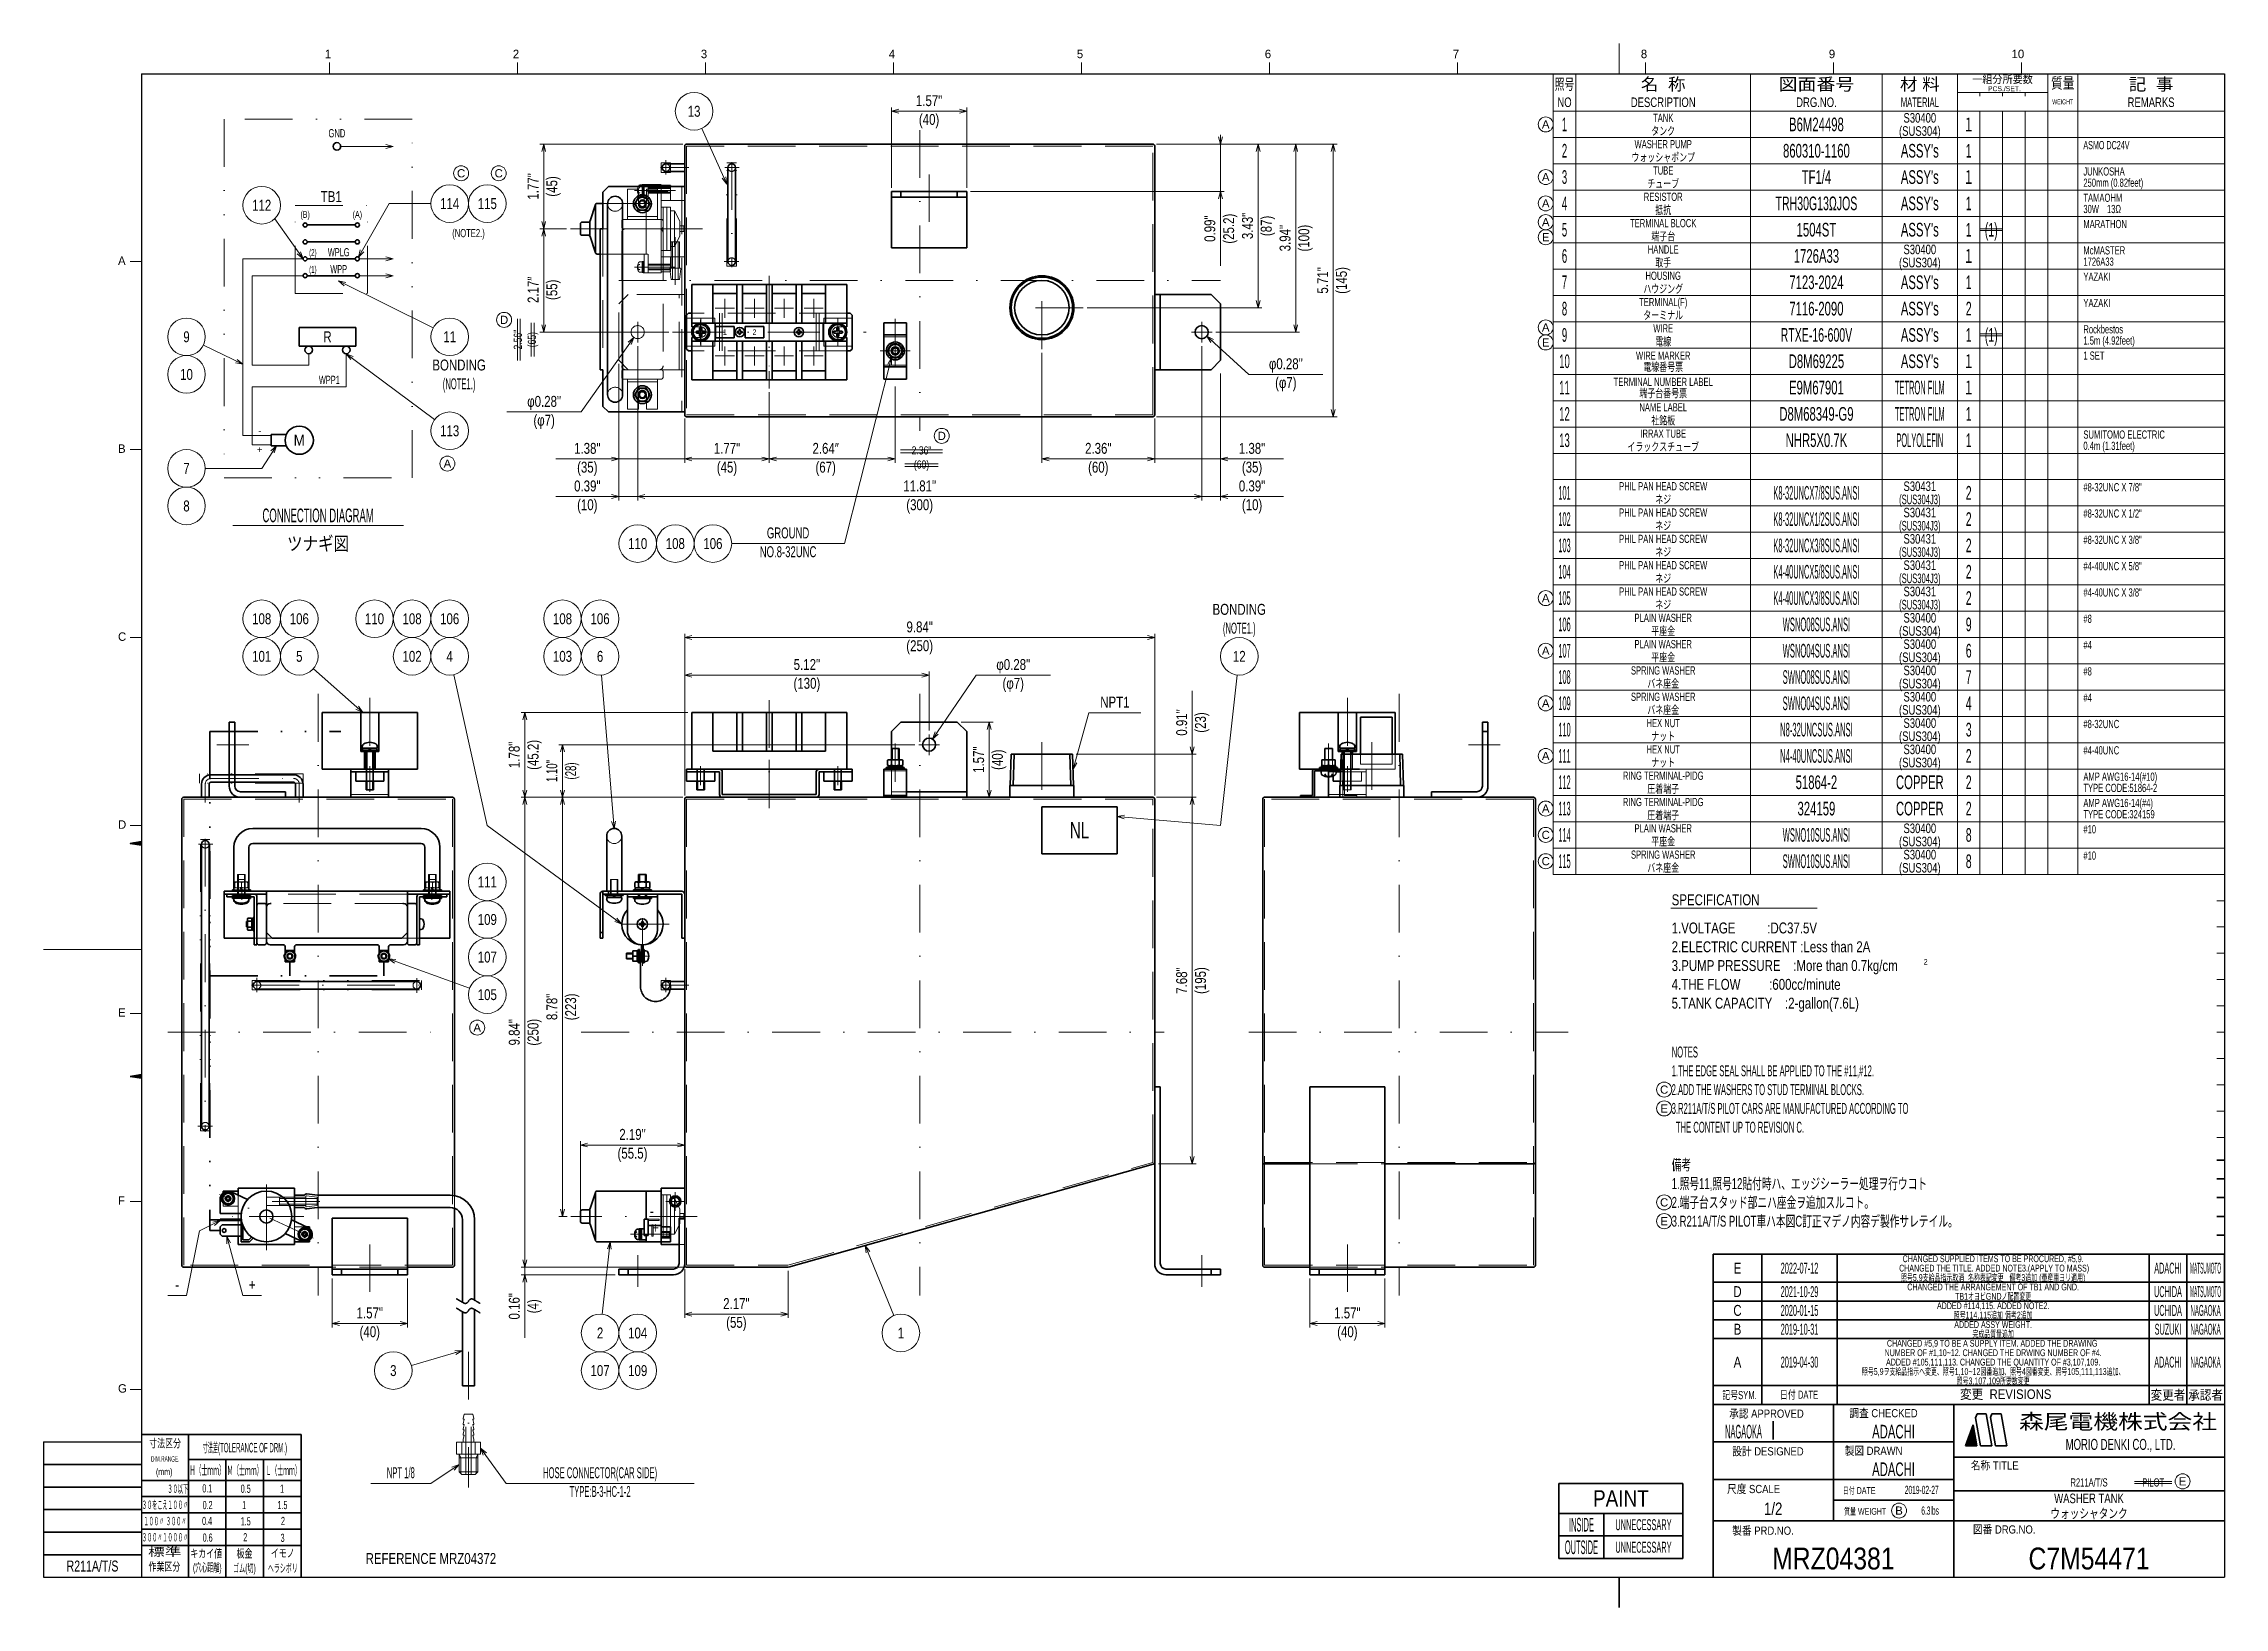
# Model space of a CAD drawing. Header units: millimetres. Extents: x 7 to 587, y 2 to 418.
import ezdxf
from ezdxf.enums import TextEntityAlignment as Align

# ---------------------------------------------------------------- set-up
doc = ezdxf.new("R2010")
doc.units = ezdxf.units.MM
for name, pattern in [('DASHDOT', [25.3, 12.7, -6.3, 0, -6.3]), ('DASHED', [19, 12.7, -6.3]), ('DIVIDE', [31.6, 12.7, -6.3, 0, -6.3, 0, -6.3])]:
    doc.linetypes.add(name, pattern=pattern)
for name, color, linetype in [('GR1_01', 7, 'Continuous'), ('GR1_02', 7, 'Continuous'), ('GR1_03', 7, 'Continuous'), ('GR1_04', 7, 'Continuous'), ('GR1_05', 7, 'Continuous'), ('GR1_06', 7, 'Continuous'), ('GR1_07', 7, 'Continuous'), ('GR1_08', 7, 'Continuous'), ('GR1_09', 7, 'Continuous'), ('GR1_10', 7, 'Continuous'), ('GR1_11', 7, 'Continuous'), ('GR1_12', 7, 'Continuous'), ('GR1_13', 7, 'Continuous'), ('GR1_14', 7, 'Continuous'), ('GR1_15', 7, 'Continuous'), ('GR1_16', 7, 'Continuous'), ('GR2_02', 7, 'Continuous'), ('GR2_03', 7, 'Continuous'), ('GR2_05', 7, 'Continuous'), ('図面枠C7M', 7, 'Continuous'), ('表題、部品表_01', 7, 'Continuous'), ('表題、部品表_02', 7, 'Continuous'), ('表題、部品表_03', 7, 'Continuous'), ('表題、部品表_rev', 7, 'Continuous')]:
    doc.layers.add(name, color=color, linetype=linetype)
doc.styles.add('HG丸ｺﾞｼｯｸM-PRO', font='')
doc.styles.get('HG丸ｺﾞｼｯｸM-PRO').set_extended_font_data('HG丸ｺﾞｼｯｸM-PRO')

msp = doc.modelspace()

# ---------------------------------------------------------------- texts
at = {"layer": 'GR1_11', "color": 3, "linetype": 'Continuous', "lineweight": 35, "style": 'HG丸ｺﾞｼｯｸM-PRO', "width": 0.784542}
for s, p in [('1', (188.19, 341.25)), ('2', (196.06, 341.25))]:
    msp.add_text(s, height=1.45, dxfattribs=at).set_placement(p, align=Align.MIDDLE_CENTER)
at = {"layer": 'GR1_14', "color": 3, "linetype": 'Continuous', "lineweight": 35, "style": 'HG丸ｺﾞｼｯｸM-PRO'}
for s, rotation, width, p in [('2.56"', 90, 0.784687, (134.86, 339.24)), ('(65)', 90, 0.78367, (138.61, 339.24)), ('2.36"', 0, 0.784687, (240.49, 308.04)), ('(60)', 0, 0.78367, (240.49, 304.29))]:
    msp.add_text(s, height=2.182, rotation=rotation, dxfattribs=dict(at, width=width)).set_placement(p, align=Align.BOTTOM_CENTER)
at = {"layer": 'GR1_15', "color": 3, "linetype": 'Continuous', "lineweight": 35, "style": 'HG丸ｺﾞｼｯｸM-PRO', "width": 0.784542}
for s, height, p in [('13', 2.909, (180, 400)), ('110', 2.909, (165, 285)), ('108', 2.909, (175, 285)), ('106', 2.909, (185, 285)), ('108', 2.909, (65, 265)), ('106', 2.909, (75, 265)), ('110', 2.909, (95, 265)), ('108', 2.909, (105, 265)), ('106', 2.909, (115, 265)), ('108', 2.909, (145, 265)), ('106', 2.909, (155, 265)), ('101', 2.909, (65, 255)), ('5', 2.91, (75, 255)), ('102', 2.909, (105, 255)), ('4', 2.91, (115, 255)), ('103', 2.909, (145, 255)), ('6', 2.91, (155, 255)), ('12', 2.909, (325, 255)), ('111', 2.909, (125, 195)), ('109', 2.909, (125, 185)), ('107', 2.909, (125, 175)), ('105', 2.909, (125, 165)), ('2', 2.91, (155, 75)), ('104', 2.909, (165, 75)), ('1', 2.91, (235, 75)), ('3', 2.91, (100, 65)), ('107', 2.909, (155, 65)), ('109', 2.909, (165, 65))]:
    msp.add_text(s, height=height, rotation=0, dxfattribs=at).set_placement(p, align=Align.MIDDLE_CENTER)
at = {"layer": 'GR1_15', "color": 3, "linetype": 'Continuous', "lineweight": 35, "style": 'HG丸ｺﾞｼｯｸM-PRO'}
for s, width, p in [('NO.8-32UNC', 0.651942, (205, 280.5)), ('GROUND', 0.652216, (205, 285.5))]:
    msp.add_text(s, height=2.909, dxfattribs=dict(at, width=width)).set_placement(p, align=Align.BOTTOM_CENTER)
for s, width, p in [('BONDING', 0.782848, (325, 267.5)), ('(NOTE1.)', 0.521641, (325, 262.5))]:
    msp.add_text(s, height=2.909, dxfattribs=dict(at, width=width)).set_placement(p, align=Align.MIDDLE_CENTER)
at = {"layer": 'GR1_16', "color": 3, "linetype": 'Continuous', "lineweight": 35, "style": 'HG丸ｺﾞｼｯｸM-PRO'}
for s, rotation, width, p in [('1.57"', 0, 0.784687, (242.5, 400.5)), ('(40)', 0, 0.78367, (242.5, 395.5)), ('1.77"', 90, 0.784687, (139.5, 380)), ('(45)', 90, 0.78367, (144.5, 380)), ('0.99"', 90, 0.784687, (319.5, 368.77)), ('(25.2)', 90, 0.784092, (324.5, 368.77)), ('3.43"', 90, 0.784687, (329.5, 369.5)), ('(87)', 90, 0.78367, (334.5, 369.5)), ('3.94"', 90, 0.784687, (339.5, 366.25)), ('(100)', 90, 0.783889, (344.5, 366.25)), ('2.17″', 90, 0.783902, (139.5, 352.5)), ('(55)', 90, 0.78367, (144.5, 352.5)), ('5.71"', 90, 0.784687, (349.5, 355)), ('(145)', 90, 0.783889, (354.5, 355)), ('1.38"', 0, 0.784687, (151.6, 308)), ('1.77"', 0, 0.784687, (188.75, 308)), ('2.64″', 0, 0.783902, (215, 308)), ('2.36"', 0, 0.784687, (287.5, 308)), ('1.38"', 0, 0.784687, (328.4, 308)), ('0.39"', 0, 0.784687, (151.6, 298)), ('(35)', 0, 0.78367, (151.6, 303)), ('(45)', 0, 0.78367, (188.75, 303)), ('(67)', 0, 0.78367, (215, 303)), ('11.81"', 0, 0.784657, (240, 298)), ('(60)', 0, 0.78367, (287.5, 303)), ('0.39"', 0, 0.784687, (328.4, 298)), ('(35)', 0, 0.78367, (328.4, 303)), ('(10)', 0, 0.78367, (151.6, 293)), ('(300)', 0, 0.783889, (240, 293)), ('(10)', 0, 0.78367, (328.4, 293)), ('9.84"', 0, 0.784687, (240, 260.5)), ('(250)', 0, 0.783889, (240, 255.5)), ('5.12"', 0, 0.784687, (210, 250.5)), ('(130)', 0, 0.783889, (210, 245.5)), ('0.91"', 90, 0.784687, (312, 237.4)), ('(23)', 90, 0.78367, (317, 237.4)), ('1.78"', 90, 0.784687, (134.5, 228.79)), ('(45.2)', 90, 0.784092, (139.5, 228.79)), ('1.10"', 90, 0.652951, (144.5, 224.5)), ('(28)', 90, 0.65429, (149.5, 224.5)), ('1.57"', 90, 0.784687, (258, 227.5)), ('(40)', 90, 0.78367, (263, 227.5)), ('7.68"', 90, 0.784687, (312, 168.75)), ('(195)', 90, 0.783889, (317, 168.75)), ('8.78"', 90, 0.784687, (144.5, 161.75)), ('(223)', 90, 0.783889, (149.5, 161.75)), ('9.84"', 90, 0.784687, (134.5, 155)), ('(250)', 90, 0.783889, (139.5, 155)), ('2.19"', 0, 0.784687, (163.62, 125.5)), ('(55.5)', 0, 0.784092, (163.62, 120.5)), ('1.57"', 0, 0.784687, (93.75, 78)), ('0.16"', 90, 0.784687, (134.5, 82.1)), ('(4)', 90, 0.783226, (139.5, 82.1)), ('2.17"', 0, 0.784687, (191.25, 80.5)), ('1.57"', 0, 0.784687, (353.75, 78)), ('(40)', 0, 0.78367, (93.75, 73)), ('(55)', 0, 0.78367, (191.25, 75.5)), ('(40)', 0, 0.78367, (353.75, 73)), ('NPT 1/8', 360, 0.522029, (102, 35.5))]:
    msp.add_text(s, height=2.909, rotation=rotation, dxfattribs=dict(at, width=width)).set_placement(p, align=Align.BOTTOM_CENTER)
for s, height, width, p in [('φ0.28"', 2.909, 0.783947, (337.38, 330.5)), ('(φ7)', 2.909, 0.782664, (337.38, 325.5)), ('φ0.28"', 2.909, 0.783947, (140.12, 320.5)), ('(φ7)', 2.909, 0.782664, (140.12, 315.5)), ('φ0.28"', 2.909, 0.783947, (264.88, 250.5)), ('(φ7)', 2.909, 0.782664, (264.88, 245.5)), ('NPT1', 2.909, 0.783455, (291.92, 240.5)), ('-', 2.91, 0.78125, (42.52, 85.5)), ('+', 2.91, 0.78125, (62.48, 85.5)), ('HOSE CONNECTOR(CAR SIDE)', 2.9091, 0.52159, (155, 35.5)), ('TYPE:B-3-HC-1-2', 2.9091, 0.521568, (155, 30.5))]:
    msp.add_text(s, height=height, dxfattribs=dict(at, width=width)).set_placement(p, align=Align.BOTTOM_CENTER)
at = {"layer": 'GR2_02', "color": 3, "linetype": 'Continuous', "lineweight": 35, "style": 'HG丸ｺﾞｼｯｸM-PRO'}
for s, height, width, p in [('GND', 2.182, 0.691757, (85, 394.16)), ('TB1', 2.909, 0.78382, (83.5, 377.3)), ('(B)', 1.818, 0.621128, (76.56, 372.56)), ('(A)', 1.818, 0.62066, (90.44, 372.56)), ('(2)', 1.818, 0.535158, (78.61, 362.42)), ('WPLG', 2.182, 0.617811, (85.47, 362.5)), ('(1)', 1.818, 0.535158, (78.61, 357.92)), ('WPP', 2.182, 0.617446, (85.47, 358)), ('WPP1', 2.182, 0.61804, (82.99, 328.55)), ('-', 1.82, 1.041667, (64.5, 315)), ('+', 1.82, 1.041667, (64.5, 310))]:
    msp.add_text(s, height=height, dxfattribs=dict(at, width=width)).set_placement(p, align=Align.MIDDLE_CENTER)
at = {"layer": 'GR2_03', "color": 3, "linetype": 'Continuous', "lineweight": 35, "style": 'HG丸ｺﾞｼｯｸM-PRO'}
for s, height, width, p in [('CONNECTION DIAGRAM', 3.6364, 0.521853, (80, 292.5)), ('ツナギ図', 3.636, 0.830707, (80, 285))]:
    msp.add_text(s, height=height, dxfattribs=dict(at, width=width)).set_placement(p, align=Align.MIDDLE_CENTER)
at = {"layer": 'GR2_05', "color": 3, "linetype": 'Continuous', "lineweight": 35, "style": 'HG丸ｺﾞｼｯｸM-PRO'}
for s, height, rotation, width, p in [('112', 2.909, 0, 0.784542, (65, 375)), ('114', 2.909, 0, 0.784542, (115, 375.43)), ('(NOTE2.)', 2.182, 360, 0.691797, (120, 367.6)), ('9', 2.91, 0, 0.784542, (45, 340)), ('11', 2.909, 0, 0.784542, (115, 340)), ('10', 2.909, 0, 0.784542, (45, 330)), ('113', 2.909, 0, 0.784542, (115, 315)), ('7', 2.91, 0, 0.784542, (45, 305)), ('8', 2.91, 0, 0.784542, (45, 295))]:
    msp.add_text(s, height=height, rotation=rotation, dxfattribs=dict(at, width=width)).set_placement(p, align=Align.MIDDLE_CENTER)
for s, width, p in [('115', 0.784542, (125, 375.43)), ('BONDING', 0.782848, (117.5, 332.5)), ('(NOTE1.)', 0.521641, (117.5, 327.5))]:
    msp.add_text(s, height=2.909, dxfattribs=dict(at, width=width)).set_placement(p, align=Align.MIDDLE_CENTER)
at = {"layer": '図面枠C7M', "color": 3, "linetype": 'Continuous', "lineweight": 35, "style": 'HG丸ｺﾞｼｯｸM-PRO'}
for s, height, width, p in [(' CHANGED THE TITLE. ADDED NOTE3.(APPLY TO MASS)', 1.8182, 0.618276, (525.5, 92.25)), ('MATSUMOTO', 2.909, 0.26157, (582, 92.25)), ('照号5,9支給品指示取消  名称表記変更\u3000備考3追加 (量産車ヨリ適用)', 1.8182, 0.618882, (525.5, 89.75)), ('TB1オヨビGNDノ配置変更', 1.8182, 0.618827, (525.5, 84.75)), ('照号114,115追加 備考2追加', 1.8182, 0.619057, (525.5, 79.75)), ('完成品質量追加', 1.818, 0.618958, (525.5, 74.75)), ('NUMBER OF #1,10~12. CHANGED THE DRWING NUMBER OF #4.', 1.8182, 0.618775, (525.5, 69.75)), ('照号5,9ヲ支給品指示ヘ変更、照号1,10~12図番追加、照号4図番変更、照号105,111,113追加、', 1.8182, 0.619027, (525.5, 64.75)), ('ADDED #105,111,113. CHANGED THE QUANTITY OF #3,107,109.', 1.8182, 0.618655, (525.5, 67.25)), ('照号3,107,109所要数変更', 1.8182, 0.619071, (525.5, 62.25)), ('ウォッシャタンク', 2.545, 0.741121, (551, 27)), ('R211A/T/S', 2.909, 0.724303, (20, 13)), ('REFERENCE MRZ04372', 2.9091, 0.78339, (110, 15))]:
    msp.add_text(s, height=height, dxfattribs=dict(at, width=width)).set_placement(p, align=Align.MIDDLE_CENTER)
at = {"layer": '表題、部品表_01', "color": 3, "linetype": 'Continuous', "lineweight": 35, "style": 'HG丸ｺﾞｼｯｸM-PRO'}
for s, height, width, p in [('SPECIFICATION', 2.9091, 0.782941, (440, 190.24)), ('1.VOLTAGE          :DC37.5V', 2.9091, 0.784243, (440, 182.74)), ('3.PUMP PRESSURE    :More than 0.7kg/cm', 2.9091, 0.783319, (440, 172.74)), ('2.ELECTRIC CURRENT :Less than 2A', 2.9091, 0.783249, (440, 177.74)), ('2', 1.45, 0.784542, (507.02, 173.74)), ('4.THE FLOW         :600cc/minute', 2.9091, 0.783991, (440, 167.74)), ('5.TANK CAPACITY    :2-gallon(7.6L)', 2.9091, 0.783469, (440, 162.74)), ('NOTES', 2.909, 0.521205, (440, 149.74)), ('1.THE EDGE SEAL SHALL BE APPLIED TO THE #11,#12.', 2.9091, 0.522788, (440, 144.74)), ('2.ADD THE WASHERS TO STUD TERMINAL BLOCKS. ', 2.9091, 0.522387, (440, 139.74)), ('3.R211A/T/S PILOT CARS ARE MANUFACTURED ACCORDING TO', 2.9091, 0.522186, (440, 134.74)), ('  THE CONTENT UP TO REVISION C.', 2.9091, 0.522163, (440, 129.74)), ('備考', 2.909, 0.651535, (440, 119.74)), ('1.照号11,照号12貼付時ハ、エッジシーラー処理ヲ行ウコト', 2.9091, 0.651683, (440, 114.74)), ('2.端子台スタッド部ニハ座金ヲ追加スルコト。', 2.9091, 0.65156, (440, 109.74)), ('3.R211A/T/S PILOT車ハ本図C訂正マデノ内容デ製作サレテイル。', 2.9091, 0.651698, (440, 104.74))]:
    msp.add_text(s, height=height, dxfattribs=dict(at, width=width)).set_placement(p, align=Align.MIDDLE_LEFT)
at = {"layer": '表題、部品表_03', "color": 3, "linetype": 'Continuous', "lineweight": 35, "style": 'HG丸ｺﾞｼｯｸM-PRO'}
for s, height, width, p in [('1', 3.64, 0.521199, (411.5, 396.5)), ('タンク', 2.182, 0.692256, (437.75, 394.75)), ('TANK', 2.182, 0.69321, (437.75, 398.25)), ('B6M24498', 3.636, 0.619614, (478.5, 396.5)), ('(SUS304)', 2.545, 0.740651, (506, 394.75)), ('S30400', 2.545, 0.740904, (506, 398.25)), ('１', 3.64, 0.578238, (519, 396.5)), ('2', 3.64, 0.521199, (411.5, 389.5)), ('ウォッシャポンプ', 2.182, 0.692256, (437.75, 387.75)), ('WASHER PUMP', 2.1818, 0.691544, (437.75, 391.25)), ('860310-1160', 3.6364, 0.61986, (478.5, 389.5)), ("ASSY's", 3.636, 0.617769, (506, 389.5)), ('1', 3.64, 0.576062, (519, 389.5)), ('3', 3.64, 0.521199, (411.5, 382.5)), ('TUBE', 2.182, 0.69322, (437.75, 384.25)), ('TF1/4', 3.636, 0.618394, (478.5, 382.5)), ("ASSY's", 3.636, 0.617769, (506, 382.5)), ('１', 3.64, 0.578238, (519, 382.5)), ('4', 3.64, 0.521199, (411.5, 375.5)), ('RESISTOR', 2.182, 0.692628, (437.75, 377.25)), ('チューブ', 2.182, 0.692256, (437.75, 380.75)), ('TRH30G13ΩJOS', 3.6364, 0.577183, (478.5, 375.5)), ("ASSY's", 3.636, 0.617769, (506, 375.5)), ('1', 3.64, 0.576062, (519, 375.5)), ('TERMINAL BLOCK', 2.1818, 0.693044, (437.75, 370.25)), ('抵抗', 2.182, 0.692256, (437.75, 373.75)), ('5', 3.64, 0.521199, (411.5, 368.5)), ('端子台', 2.182, 0.692256, (437.75, 366.75)), ('1504ST', 3.636, 0.619032, (478.5, 368.5)), ("ASSY's", 3.636, 0.617769, (506, 368.5)), ('1', 3.64, 0.576062, (519, 368.5)), ('6', 3.64, 0.521199, (411.5, 361.5)), ('HANDLE', 2.182, 0.692329, (437.75, 363.25)), ('取手', 2.182, 0.692256, (437.75, 359.75)), ('1726A33', 3.636, 0.619712, (478.5, 361.5)), ('(SUS304)', 2.545, 0.740651, (506, 359.75)), ('S30400', 2.545, 0.740904, (506, 363.25)), ('１', 3.64, 0.578238, (519, 361.5)), ('7', 3.64, 0.521199, (411.5, 354.5)), ('ハウジング', 2.182, 0.692256, (437.75, 352.75)), ('HOUSING', 2.182, 0.691634, (437.75, 356.25)), ('7123-2024', 3.636, 0.619839, (478.5, 354.5)), ("ASSY's", 3.636, 0.617769, (506, 354.5)), ('1', 3.64, 0.576062, (519, 354.5)), ('8', 3.64, 0.521199, (411.5, 347.5)), ('TERMINAL(F)', 2.1818, 0.692798, (437.75, 349.25)), ('7116-2090', 3.636, 0.619839, (478.5, 347.5)), ("ASSY's", 3.636, 0.617769, (506, 347.5)), ('2', 3.64, 0.576062, (519, 347.5)), ('9', 3.64, 0.521199, (411.5, 340.5)), ('ターミナル', 2.182, 0.692256, (437.75, 345.75)), ('WIRE', 2.182, 0.692288, (437.75, 342.25)), ('RTXE-16-600V', 3.6364, 0.576976, (478.5, 340.5)), ("ASSY's", 3.636, 0.617769, (506, 340.5)), ('1', 3.64, 0.576062, (519, 340.5)), ('電線', 2.182, 0.692256, (437.75, 338.75)), ('10', 3.636, 0.521199, (411.5, 333.5)), ('WIRE MARKER', 2.1818, 0.692392, (437.75, 335)), ('電線番号票', 2.182, 0.692256, (437.75, 332)), ('D8M69225', 3.636, 0.619412, (478.5, 333.5)), ("ASSY's", 3.636, 0.617769, (506, 333.5)), ('１', 3.64, 0.578238, (519, 333.5)), ('11', 3.636, 0.521199, (411.5, 326.5)), ('TERMINAL NUMBER LABEL', 2.1818, 0.692737, (437.75, 328)), ('端子台番号票', 2.182, 0.692256, (437.75, 325)), ('E9M67901', 3.636, 0.619819, (478.5, 326.5)), ('TETRON FILM', 3.6364, 0.375921, (506, 326.5)), ('１', 3.64, 0.578238, (519, 326.5)), ('12', 3.636, 0.521199, (411.5, 319.5)), ('NAME LABEL', 2.182, 0.692548, (437.75, 321.25)), ('社銘板', 2.182, 0.692256, (437.75, 317.75)), ('D8M68349-G9', 3.6364, 0.619153, (478.5, 319.5)), ('TETRON FILM', 3.6364, 0.375921, (506, 319.5)), ('1', 3.64, 0.576062, (519, 319.5)), ('13', 3.636, 0.521199, (411.5, 312.5)), ('IRRAX TUBE', 2.182, 0.693245, (437.75, 314.25)), ('NHR5X0.7K', 3.636, 0.619594, (478.5, 312.5)), ('POLYOLEFIN', 3.636, 0.375425, (506, 312.5)), ('1', 3.64, 0.576062, (519, 312.5)), ('イラックスチューブ', 2.182, 0.692256, (437.75, 310.75)), ('101', 3.636, 0.389528, (411.5, 298.5)), ('PHIL PAN HEAD SCREW', 2.1818, 0.691725, (437.75, 300.25)), ('ネジ', 2.182, 0.692256, (437.75, 296.75)), ('K8-32UNCX7/8SUS.ANSI', 3.6364, 0.374423, (478.5, 298.5)), ('(SUS304J3)', 2.545, 0.593559, (506, 296.75)), ('S30431', 2.545, 0.740904, (506, 300.25)), ('2', 3.64, 0.576062, (519, 298.5)), ('102', 3.636, 0.389528, (411.5, 291.5)), ('PHIL PAN HEAD SCREW', 2.1818, 0.691725, (437.75, 293.25)), ('ネジ', 2.182, 0.692256, (437.75, 289.75)), ('K8-32UNCX1/2SUS.ANSI', 3.6364, 0.374423, (478.5, 291.5)), ('(SUS304J3)', 2.545, 0.593559, (506, 289.75)), ('S30431', 2.545, 0.740904, (506, 293.25)), ('2', 3.64, 0.576062, (519, 291.5)), ('103', 3.636, 0.389528, (411.5, 284.5)), ('PHIL PAN HEAD SCREW', 2.1818, 0.691725, (437.75, 286.25)), ('K8-32UNCX3/8SUS.ANSI', 3.6364, 0.374423, (478.5, 284.5)), ('S30431', 2.545, 0.740904, (506, 286.25)), ('2', 3.64, 0.576062, (519, 284.5)), ('104', 3.636, 0.389528, (411.5, 277.5)), ('PHIL PAN HEAD SCREW', 2.1818, 0.691725, (437.75, 279.25)), ('ネジ', 2.182, 0.692256, (437.75, 282.75)), ('K4-40UNCX5/8SUS.ANSI', 3.6364, 0.374423, (478.5, 277.5)), ('(SUS304J3)', 2.545, 0.593559, (506, 282.75)), ('S30431', 2.545, 0.740904, (506, 279.25)), ('2', 3.64, 0.576062, (519, 277.5)), ('PHIL PAN HEAD SCREW', 2.1818, 0.691725, (437.75, 272.25)), ('ネジ', 2.182, 0.692256, (437.75, 275.75)), ('(SUS304J3)', 2.545, 0.593559, (506, 275.75)), ('S30431', 2.545, 0.740904, (506, 272.25)), ('105', 3.636, 0.389528, (411.5, 270.5)), ('ネジ', 2.182, 0.692256, (437.75, 268.75)), ('K4-40UNCX3/8SUS.ANSI', 3.6364, 0.374423, (478.5, 270.5)), ('(SUS304J3)', 2.545, 0.593559, (506, 268.75)), ('2', 3.64, 0.576062, (519, 270.5)), ('106', 3.636, 0.389528, (411.5, 263.5)), ('PLAIN WASHER', 2.1818, 0.691933, (437.75, 265.25)), ('平座金', 2.182, 0.692256, (437.75, 261.75)), ('WSNO08SUS.ANSI', 3.6364, 0.414945, (478.5, 263.5)), ('(SUS304)', 2.545, 0.740651, (506, 261.75)), ('S30400', 2.545, 0.740904, (506, 265.25)), ('9', 3.64, 0.576062, (519, 263.5)), ('107', 3.636, 0.389528, (411.5, 256.5)), ('PLAIN WASHER', 2.1818, 0.691933, (437.75, 258.25)), ('平座金', 2.182, 0.692256, (437.75, 254.75)), ('WSNO04SUS.ANSI', 3.6364, 0.414945, (478.5, 256.5)), ('(SUS304)', 2.545, 0.740651, (506, 254.75)), ('S30400', 2.545, 0.740904, (506, 258.25)), ('6', 3.64, 0.576062, (519, 256.5)), ('108', 3.636, 0.389528, (411.5, 249.5)), ('SPRING WASHER', 2.1818, 0.691599, (437.75, 251.25)), ('SWNO08SUS.ANSI', 3.6364, 0.414945, (478.5, 249.5)), ('S30400', 2.545, 0.740904, (506, 251.25)), ('7', 3.64, 0.576062, (519, 249.5)), ('109', 3.636, 0.389528, (411.5, 242.5)), ('SPRING WASHER', 2.1818, 0.691599, (437.75, 244.25)), ('バネ座金', 2.182, 0.692256, (437.75, 247.75)), ('SWNO04SUS.ANSI', 3.6364, 0.414945, (478.5, 242.5)), ('(SUS304)', 2.545, 0.740651, (506, 247.75)), ('S30400', 2.545, 0.740904, (506, 244.25)), ('4', 3.64, 0.576062, (519, 242.5)), ('HEX NUT', 2.182, 0.692138, (437.75, 237.25)), ('バネ座金', 2.182, 0.692256, (437.75, 240.75)), ('(SUS304)', 2.545, 0.740651, (506, 240.75)), ('S30400', 2.545, 0.740904, (506, 237.25)), ('110', 3.636, 0.389528, (411.5, 235.5)), ('ナット', 2.182, 0.692256, (437.75, 233.75)), ('N8-32UNCSUS.ANSI', 3.6364, 0.415592, (478.5, 235.5)), ('(SUS304)', 2.545, 0.740651, (506, 233.75)), ('3', 3.64, 0.576062, (519, 235.5)), ('111', 3.636, 0.389528, (411.5, 228.5)), ('HEX NUT', 2.182, 0.692138, (437.75, 230.25)), ('ナット', 2.182, 0.692256, (437.75, 226.75)), ('N4-40UNCSUS.ANSI', 3.6364, 0.415592, (478.5, 228.5)), ('(SUS304)', 2.545, 0.740651, (506, 226.75)), ('S30400', 2.545, 0.740904, (506, 230.25)), ('2', 3.64, 0.576062, (519, 228.5)), ('112', 3.636, 0.389528, (411.5, 221.5)), ('RING TERMINAL-PIDG', 2.1818, 0.692588, (437.75, 223.25)), ('圧着端子', 2.182, 0.692256, (437.75, 219.75)), ('51864-2', 3.636, 0.619805, (478.5, 221.5)), ('COPPER', 3.636, 0.618794, (506, 221.5)), ('2', 3.64, 0.576062, (519, 221.5)), ('113', 3.636, 0.389528, (411.5, 214.5)), ('RING TERMINAL-PIDG', 2.1818, 0.692588, (437.75, 216.25)), ('324159', 3.636, 0.619953, (478.5, 214.5)), ('COPPER', 3.636, 0.618794, (506, 214.5)), ('2', 3.64, 0.576062, (519, 214.5)), ('114', 3.636, 0.389528, (411.5, 207.5)), ('PLAIN WASHER', 2.1818, 0.691933, (437.75, 209.25)), ('圧着端子', 2.182, 0.692256, (437.75, 212.75)), ('WSNO10SUS.ANSI', 3.6364, 0.414945, (478.5, 207.5)), ('S30400', 2.545, 0.740904, (506, 209.25)), ('8', 3.64, 0.576062, (519, 207.5)), ('SPRING WASHER', 2.1818, 0.691599, (437.75, 202.25)), ('平座金', 2.182, 0.692256, (437.75, 205.75)), ('(SUS304)', 2.545, 0.740651, (506, 205.75)), ('S30400', 2.545, 0.740904, (506, 202.25)), ('115', 3.636, 0.389528, (411.5, 200.5)), ('バネ座金', 2.182, 0.692256, (437.75, 198.75)), ('SWNO10SUS.ANSI', 3.6364, 0.414945, (478.5, 200.5)), ('(SUS304)', 2.545, 0.740651, (506, 198.75)), ('8', 3.64, 0.576062, (519, 200.5))]:
    msp.add_text(s, height=height, dxfattribs=dict(at, width=width)).set_placement(p, align=Align.MIDDLE_CENTER)
for s, height, width, p in [('ASMO DC24V', 2.182, 0.521776, (549.5, 391)), ('JUNKOSHA', 2.182, 0.69183, (549.5, 384)), ('TAMAOHM', 2.182, 0.693044, (549.5, 377)), ('250mm (0.82feet)', 2.1818, 0.69113, (549.5, 381)), ('30W\u300013Ω', 2.182, 0.691519, (549.5, 374)), ('MARATHON', 2.182, 0.69276, (549.5, 370)), ('1726A33', 2.182, 0.691574, (549.5, 360)), ('McMASTER', 2.182, 0.692937, (549.5, 363)), ('YAZAKI', 2.182, 0.693911, (549.5, 356)), ('YAZAKI', 2.182, 0.693911, (549.5, 349)), ('Rockbestos', 2.182, 0.692554, (549.5, 342)), ('1.5m (4.92feet)', 2.1818, 0.690929, (549.5, 339)), ('1 SET', 2.182, 0.691655, (549.5, 335)), ('SUMITOMO ELECTRIC', 2.1818, 0.692886, (549.5, 314)), ('0.4m (1.31feet)', 2.1818, 0.690929, (549.5, 311)), ('#8-32UNC X 7/8"', 2.1818, 0.691811, (549.5, 300)), ('#8-32UNC X 1/2"', 2.1818, 0.691811, (549.5, 293)), ('#8-32UNC X 3/8"', 2.1818, 0.691811, (549.5, 286)), ('#4-40UNC X 5/8"', 2.1818, 0.691811, (549.5, 279)), ('#4-40UNC X 3/8"', 2.1818, 0.691811, (549.5, 272)), ('#8', 2.182, 0.692308, (549.5, 265)), ('#4', 2.182, 0.692308, (549.5, 258)), ('#8', 2.182, 0.692308, (549.5, 251)), ('#4', 2.182, 0.692308, (549.5, 244)), ('#8-32UNC', 2.182, 0.691927, (549.5, 237)), ('#4-40UNC', 2.182, 0.691927, (549.5, 230)), ('AMP AWG16-14(#10)', 2.1818, 0.691603, (549.5, 223)), ('TYPE CODE:51864-2', 2.1818, 0.691751, (549.5, 220)), ('AMP AWG16-14(#4)', 2.1818, 0.691624, (549.5, 216)), ('#10', 2.182, 0.691981, (549.5, 209)), ('TYPE CODE:324159', 2.1818, 0.691751, (549.5, 213)), ('#10', 2.182, 0.691981, (549.5, 202))]:
    msp.add_text(s, height=height, dxfattribs=dict(at, width=width)).set_placement(p, align=Align.MIDDLE_LEFT)
at = {"layer": '表題、部品表_rev', "color": 3, "linetype": 'Continuous', "lineweight": 35, "style": 'HG丸ｺﾞｼｯｸM-PRO'}
for s, height, width, p in [('(1)', 3.636, 0.576968, (525, 368.5)), ('(1)', 3.636, 0.576968, (525, 340.5)), ('PILOT', 2.182, 0.693212, (568.07, 35.25))]:
    msp.add_text(s, height=height, dxfattribs=dict(at, width=width)).set_placement(p, align=Align.MIDDLE_CENTER)

# ---------------------------------------------------------------- blocks, each defined once
blk = doc.blocks.new('BLKF024')
at = {"layer": '図面枠C7M', "color": 3, "linetype": 'Continuous', "lineweight": 35}
for p, q in [((30.067393, 143.236108), (30.09438, 143.263095)), ((30.188706, 143.216), (30.264271, 143.291564)), ((30.310019, 143.195891), (30.434161, 143.320033)), ((30.431331, 143.175782), (30.604052, 143.348503)), ((30.552644, 143.155673), (30.773942, 143.376972)), ((30.673956, 143.135565), (30.943833, 143.405441)), ((30.795269, 143.115456), (31.113723, 143.43391)), ((30.916582, 143.095347), (31.283614, 143.462379)), ((31.037894, 143.075238), (31.453504, 143.490848)), ((31.159207, 143.05513), (31.623395, 143.519317)), ((31.280519, 143.035021), (31.793285, 143.547787)), ((31.401832, 143.014912), (31.963176, 143.576256)), ((31.523145, 142.994803), (32.133066, 143.604725)), ((31.644457, 142.974695), (32.302957, 143.633194)), ((31.76577, 142.954586), (32.472847, 143.661663)), ((31.887082, 142.934477), (32.642738, 143.690132)), ((32.008395, 142.914368), (32.812628, 143.718601)), ((32.129708, 142.894259), (32.982519, 143.747071)), ((32.25102, 142.874151), (33, 143.62313)), ((32.372333, 142.854042), (33, 143.481709)), ((32.493645, 142.833933), (33, 143.340288)), ((32.614958, 142.813824), (33, 143.198866)), ((32.736271, 142.793716), (33, 143.057445)), ((32.857583, 142.773607), (33, 142.916024)), ((32.978896, 142.753498), (33, 142.774602))]:
    blk.add_line(p, q, dxfattribs=at)
blk = doc.blocks.new('BLKF025')
at = {"layer": '図面枠C7M', "color": 3, "linetype": 'Continuous', "lineweight": 35}
for p, q in [((30.067393, 205.236108), (30.09438, 205.263095)), ((30.188706, 205.216), (30.264271, 205.291564)), ((30.310019, 205.195891), (30.434161, 205.320033)), ((30.431331, 205.175782), (30.604052, 205.348503)), ((30.552644, 205.155673), (30.773942, 205.376972)), ((30.673956, 205.135565), (30.943833, 205.405441)), ((30.795269, 205.115456), (31.113723, 205.43391)), ((30.916582, 205.095347), (31.283614, 205.462379)), ((31.037894, 205.075238), (31.453504, 205.490848)), ((31.159207, 205.05513), (31.623395, 205.519317)), ((31.280519, 205.035021), (31.793285, 205.547787)), ((31.401832, 205.014912), (31.963176, 205.576256)), ((31.523145, 204.994803), (32.133066, 205.604725)), ((31.644457, 204.974695), (32.302957, 205.633194)), ((31.76577, 204.954586), (32.472847, 205.661663)), ((31.887082, 204.934477), (32.642738, 205.690132)), ((32.008395, 204.914368), (32.812628, 205.718601)), ((32.129708, 204.894259), (32.982519, 205.747071)), ((32.25102, 204.874151), (33, 205.62313)), ((32.372333, 204.854042), (33, 205.481709)), ((32.493645, 204.833933), (33, 205.340288)), ((32.614958, 204.813824), (33, 205.198866)), ((32.736271, 204.793716), (33, 205.057445)), ((32.857583, 204.773607), (33, 204.916024)), ((32.978896, 204.753498), (33, 204.774602))]:
    blk.add_line(p, q, dxfattribs=at)
blk = doc.blocks.new('BLKF026')
at = {"layer": '図面枠C7M', "color": 4, "linetype": 'Continuous', "lineweight": 13}
for p, q in [((518.157871, 44.996757), (520.693675, 47.532561)), ((518.211969, 45.192276), (520.672477, 47.652784)), ((518.292898, 45.414626), (520.651278, 47.773006)), ((518.299292, 44.996757), (520.714874, 47.412338)), ((518.373827, 45.636976), (520.63008, 47.893229)), ((518.440714, 44.996757), (520.736072, 47.292115)), ((518.454756, 45.859327), (520.608881, 48.013452)), ((518.535684, 46.081677), (520.587682, 48.133675)), ((518.582135, 44.996757), (520.757271, 47.171892)), ((518.616613, 46.304027), (520.566484, 48.253898)), ((518.697542, 46.526377), (520.545285, 48.374121)), ((518.723556, 44.996757), (520.778469, 47.051669)), ((518.778471, 46.748727), (520.524087, 48.494343)), ((518.8594, 46.971078), (520.502888, 48.614566)), ((518.864978, 44.996757), (520.799668, 46.931447)), ((518.940329, 47.193428), (520.48169, 48.734789)), ((519.006399, 44.996757), (520.820866, 46.811224)), ((519.021258, 47.415778), (520.460491, 48.855012)), ((519.102186, 47.638128), (520.439293, 48.975235)), ((519.147821, 44.996757), (520.842065, 46.691001)), ((519.183115, 47.860479), (520.418094, 49.095457)), ((519.264044, 48.082829), (520.396896, 49.21568)), ((519.289242, 44.996757), (520.863263, 46.570778)), ((519.344973, 48.305179), (520.375697, 49.335903)), ((519.425902, 48.527529), (520.354499, 49.456126)), ((519.430663, 44.996757), (520.884462, 46.450555)), ((519.506831, 48.749879), (520.3333, 49.576349)), ((519.58776, 48.97223), (520.312102, 49.696572)), ((519.668689, 49.19458), (520.290903, 49.816794)), ((519.749617, 49.41693), (520.269705, 49.937017)), ((519.830546, 49.63928), (520.248506, 50.05724)), ((519.911475, 49.861631), (520.227307, 50.177463)), ((519.992404, 50.083981), (520.206109, 50.297686)), ((520.073333, 50.306331), (520.18491, 50.417909)), ((520.154262, 50.528681), (520.163712, 50.538131)), ((519.572085, 44.996757), (520.90566, 46.330332)), ((519.713506, 44.996757), (520.926859, 46.21011)), ((519.854927, 44.996757), (520.948057, 46.089887)), ((519.996349, 44.996757), (520.969256, 45.969664)), ((520.13777, 44.996757), (520.990455, 45.849441)), ((520.279191, 44.996757), (521.011653, 45.729218)), ((520.420613, 44.996757), (521.032852, 45.608995)), ((520.562034, 44.996757), (521.05405, 45.488773)), ((520.703455, 44.996757), (521.075249, 45.36855)), ((520.844877, 44.996757), (521.096447, 45.248327)), ((520.986298, 44.996757), (521.117646, 45.128104)), ((521.12772, 44.996757), (521.138844, 45.007881))]:
    blk.add_line(p, q, dxfattribs=at)
blk = doc.blocks.new('BLKF023')
at = {"layer": '図面枠C7M', "color": 4, "linetype": 'Continuous', "lineweight": 13}
for p, q in [((426, 410), (426, 418)), ((83, 413), (83, 410)), ((133, 413), (133, 410)), ((183, 413), (183, 410)), ((233, 413), (233, 410)), ((283, 413), (283, 410)), ((333, 413), (333, 410)), ((383, 413), (383, 410)), ((433, 413), (433, 410)), ((483, 413), (483, 410)), ((533, 413), (533, 410)), ((585, 393), (587, 393)), ((585, 386), (587, 386)), ((585, 379), (587, 379)), ((585, 372), (587, 372)), ((30, 360), (33, 360)), ((585, 365), (587, 365)), ((585, 358), (587, 358)), ((585, 351), (587, 351)), ((585, 344), (587, 344)), ((585, 337), (587, 337)), ((585, 330), (587, 330)), ((585, 323), (587, 323)), ((585, 316), (587, 316)), ((30, 310), (33, 310)), ((585, 309), (587, 309)), ((585, 302), (587, 302)), ((585, 295), (587, 295)), ((585, 288), (587, 288)), ((585, 281), (587, 281)), ((585, 274), (587, 274)), ((585, 267), (587, 267)), ((30, 260), (33, 260)), ((587, 260), (585, 260)), ((585, 253), (587, 253)), ((585, 246), (587, 246)), ((585, 239), (587, 239)), ((585, 232), (587, 232)), ((585, 225), (587, 225)), ((585, 218), (587, 218)), ((30, 210), (33, 210)), ((585, 211), (587, 211)), ((585, 204), (587, 204)), ((585, 197), (587, 197)), ((585, 190), (587, 190)), ((585, 183), (587, 183)), ((7, 177), (33, 177)), ((585, 176), (587, 176)), ((585, 169), (587, 169)), ((30, 160), (33, 160)), ((585, 162), (587, 162)), ((585, 155), (587, 155)), ((585, 148), (587, 148)), ((585, 141), (587, 141)), ((585, 134), (587, 134)), ((585, 127), (587, 127)), ((30, 110), (33, 110)), ((30, 60), (33, 60))]:
    blk.add_line(p, q, dxfattribs=at)
at = {"layer": '図面枠C7M', "color": 2, "linetype": 'Continuous', "lineweight": 25}
for p, q in [((33, 410), (587, 410)), ((33, 410), (33, 10)), ((587, 410), (587, 10)), ((7, 46), (7, 10)), ((7, 46), (33, 46)), ((7, 10), (587, 10))]:
    blk.add_line(p, q, dxfattribs=at)
at = {"layer": '図面枠C7M', "color": 3, "linetype": 'Continuous', "lineweight": 35}
for p, q in [((33, 205.75), (30, 205.25)), ((30, 205.25), (33, 204.75)), ((33, 143.75), (30, 143.25)), ((30, 143.25), (33, 142.75)), ((587, 121), (585, 121)), ((587, 116), (585, 116)), ((587, 111), (585, 111)), ((587, 106), (585, 106)), ((587, 101), (585, 101)), ((587, 96), (585, 96)), ((587, 88.5), (585, 88.5)), ((451, 83.5), (587, 83.5)), ((451, 83.5), (451, 10)), ((464, 56), (464, 83.5)), ((484, 56), (484, 83.5)), ((567, 56), (567, 83.5)), ((577, 56), (577, 83.5)), ((451, 78.5), (587, 78.5)), ((451, 73.5), (587, 73.5)), ((451, 61), (587, 61)), ((451, 56), (587, 56)), ((483, 56), (483, 25)), ((515, 56), (515, 10)), ((520.84, 52.4), (521.23, 53.5)), ((522.14, 45), (520.84, 52.4)), ((521.23, 53.5), (523.64, 53.5)), ((525.14, 45), (523.64, 53.5)), ((525.18, 53.5), (524.82, 52.51)), ((526.14, 45), (524.82, 52.51)), ((525.18, 53.5), (527.64, 53.5)), ((529.14, 45), (527.64, 53.5)), ((33, 48), (75.5, 48)), ((45.5, 48), (45.5, 10)), ((75.5, 48), (75.5, 10)), ((467.01, 51.56), (467.01, 46.69)), ((518.14, 45), (520.16, 50.55)), ((521.14, 45), (520.16, 50.55)), ((45.5, 41.3), (75.5, 41.3)), ((55.5, 41.3), (55.5, 10)), ((65.5, 41.3), (65.5, 10)), ((451, 46), (515, 46)), ((515, 42), (587, 42)), ((518.14, 45), (521.14, 45)), ((522.14, 45), (525.14, 45)), ((526.14, 45), (529.14, 45)), ((7, 40), (33, 40)), ((33, 35.8), (75.5, 35.8)), ((451, 36), (515, 36)), ((7, 34), (33, 34)), ((33, 31.48), (75.5, 31.48)), ((483, 30.5), (515, 30.5)), ((515, 33), (587, 33)), ((7, 28), (33, 28)), ((33, 27.15), (75.5, 27.15)), ((451, 25), (587, 25)), ((7, 22), (33, 22)), ((33, 22.82), (75.5, 22.82)), ((33, 18.5), (75.5, 18.5)), ((7, 16), (33, 16)), ((426, 2), (426, 10))]:
    blk.add_line(p, q, dxfattribs=at)
for name in ['BLKF025', 'BLKF024']:
    blk.add_blockref(name, (0, 0), dxfattribs=at)
at = {"layer": '図面枠C7M', "color": 4, "linetype": 'Continuous', "lineweight": 13}
blk.add_blockref('BLKF026', (0, 0), dxfattribs=at)
at = {"layer": '図面枠C7M', "color": 4, "linetype": 'Continuous', "lineweight": 13, "style": 'HG丸ｺﾞｼｯｸM-PRO'}
for s, height, width, p in [('1', 2.25, 1.003994, (81.79, 413.45)), ('2', 2.25, 1.003994, (131.79, 413.45)), ('3', 2.25, 1.003994, (181.79, 413.45)), ('4', 2.25, 1.003994, (231.79, 413.45)), ('5', 2.25, 1.003994, (281.79, 413.45)), ('6', 2.25, 1.003994, (331.79, 413.45)), ('7', 2.25, 1.003994, (381.79, 413.45)), ('8', 2.25, 1.003994, (431.8, 413.45)), ('9', 2.25, 1.003994, (481.8, 413.45)), ('10', 2.255, 1.003994, (530.4, 413.45)), ('A', 2.25, 1.002405, (26.79, 358.45)), ('B', 2.25, 1.004704, (26.79, 308.45)), ('D', 2.25, 1.002334, (26.79, 208.45)), ('E', 2.25, 1.001589, (26.79, 158.45)), ('F', 2.25, 0.998986, (26.79, 108.45)), ('G', 2.25, 1.003714, (26.79, 58.45))]:
    blk.add_text(s, height=height, dxfattribs=dict(at, width=width)).set_placement(p, align=Align.BOTTOM_LEFT)
at = {"layer": '図面枠C7M', "color": 3, "linetype": 'Continuous', "lineweight": 35, "style": 'HG丸ｺﾞｼｯｸM-PRO', "width": 1.001214}
blk.add_text('C', height=2.25, dxfattribs=at).set_placement((26.79, 258.45), align=Align.BOTTOM_LEFT)
at = {"layer": '図面枠C7M', "color": 4, "linetype": 'Continuous', "lineweight": 13, "style": 'HG丸ｺﾞｼｯｸM-PRO'}
for s, height, width, p in [('記号SYM.', 2.182, 0.69227, (458.03, 58.49)), ('日付 DATE', 2.182, 0.692507, (473.87, 58.58)), ('変更  REVISIONS', 2.5455, 0.887352, (528.85, 58.72)), ('変更者', 2.545, 0.887717, (572, 58.5)), ('承認者', 2.545, 0.887717, (582, 58.5)), ('承認 APPROVED', 2.1818, 0.863151, (465.21, 53.54)), ('調査 CHECKED', 2.182, 0.863174, (496.34, 53.67)), ('DIM.RANGE.', 1.455, 0.522543, (39.35, 41.49)), ('寸法差(TOLERANCE OF DRM.)', 2.5455, 0.382528, (60.52, 44.5)), ('設計 DESIGNED', 2.1818, 0.862613, (465.61, 43.51)), ('製図 DRAWN', 2.182, 0.863099, (493.7, 43.65)), ('名称 TITLE', 2.182, 0.862489, (525.93, 39.77)), ('Ｈ（士ｍｍ）', 2.545, 0.439786, (50.53, 38.51)), ('Ｍ（士ｍｍ）', 2.545, 0.439786, (60.52, 38.46)), ('Ｌ（士ｍｍ）', 2.545, 0.439786, (70.7, 38.46)), ('尺度 SCALE', 2.182, 0.862581, (461.78, 33.49)), ('３０をこえ１００〃', 2.182, 0.44793, (39.29, 29.27)), ('３０以下', 2.182, 0.44793, (42.7, 33.52)), ('0.1', 2.182, 0.522424, (50.53, 33.67)), ('0.2', 2.182, 0.522424, (50.62, 29.23)), ('0.5', 2.182, 0.522424, (60.76, 33.57)), ('1', 2.18, 0.521199, (60.33, 29.23)), ('1.5', 2.182, 0.522424, (70.52, 29.23)), ('1', 2.18, 0.521199, (70.42, 33.57)), ('日付 DATE', 1.818, 0.618255, (489.88, 33.09)), ('１００〃 ３００〃', 2.182, 0.448161, (39.29, 24.93)), ('0.4', 2.182, 0.522424, (50.48, 24.99)), ('1.5', 2.182, 0.522424, (60.76, 24.9)), ('2', 2.18, 0.521199, (70.66, 24.99)), ('製番 PRD.NO.', 2.182, 0.863299, (464.29, 22.41)), ('質量 WEIGHT', 1.818, 0.618812, (491.46, 27.55)), ('図番 DRG.NO.', 2.182, 0.863083, (528.44, 22.73)), ('３００〃１０００〃', 2.182, 0.44793, (39.29, 20.64)), ('キカイ値', 2.182, 0.692256, (50.24, 16.33)), ('0.6', 2.182, 0.522424, (50.62, 20.56)), ('板金', 2.182, 0.692256, (60.43, 16.33)), ('2', 2.18, 0.521199, (60.62, 20.65)), ('イモノ', 2.182, 0.692256, (70.61, 16.42)), ('3', 2.18, 0.521199, (70.56, 20.51))]:
    blk.add_text(s, height=height, dxfattribs=dict(at, width=width)).set_placement(p, align=Align.MIDDLE_CENTER)
at = {"layer": '図面枠C7M', "color": 2, "linetype": 'Continuous', "lineweight": 25, "style": 'HG丸ｺﾞｼｯｸM-PRO', "width": 1.206081}
blk.add_text('森尾電機株式会社', height=4, dxfattribs=at).set_placement((558.72, 51.43), align=Align.MIDDLE_CENTER)
at = {"layer": '図面枠C7M', "color": 4, "linetype": 'Continuous', "lineweight": 13, "style": 'HG丸ｺﾞｼｯｸM-PRO'}
for s, height, width, p in [('寸法区分', 2.182, 0.692256, (39.31, 43.9)), ('(mm)', 1.818, 0.619256, (39.07, 36.64)), ('標準', 2.182, 1.489301, (39.21, 15)), ('作業区分', 2.182, 0.692256, (39.12, 11.1)), ('(穴心距離)', 2.182, 0.521231, (50.53, 10.86)), ('ゴム(切)', 2.182, 0.521232, (60.43, 10.67)), ('ヘラシボリ', 2.182, 0.521228, (70.61, 10.67))]:
    blk.add_text(s, height=height, dxfattribs=dict(at, width=width)).set_placement(p, align=Align.BOTTOM_CENTER)
at = {"layer": '図面枠C7M', "color": 3, "linetype": 'Continuous', "lineweight": 35, "style": 'HG丸ｺﾞｼｯｸM-PRO', "width": 0.652197}
blk.add_text('MORIO DENKI CO., LTD.', height=2.9091, dxfattribs=at).set_placement((559.38, 45.36), align=Align.MIDDLE_CENTER)
blk = doc.blocks.new('BLKF027')
at = {"layer": '図面枠C7M', "color": 3, "linetype": 'Continuous', "lineweight": 35, "style": 'HG丸ｺﾞｼｯｸM-PRO'}
for s, height, width, p in [('E', 2.91, 0.784871, (457.5, 92.25)), ('2022-07-12', 2.909, 0.488281, (474, 92.25)), ('CHANGED SUPPLIED ITEMS TO BE PROCURED, #5,9.', 1.8182, 0.61842, (525.5, 94.75)), ('ADACHI', 2.909, 0.415454, (572, 92.25)), ('D', 2.91, 0.784656, (457.5, 86)), ('2021-10-29', 2.909, 0.488281, (474, 86)), ('CHANGED THE ARRANGEMENT OF TB1 AND GND.', 1.8182, 0.618676, (525.5, 87.25)), ('UCHIDA', 2.909, 0.415827, (572, 86)), ('MATSUMOTO', 2.909, 0.26157, (582, 86)), ('C', 2.91, 0.782198, (457.5, 81)), ('2020-01-15', 2.909, 0.488281, (474, 81)), ('ADDED #114,115. ADDED NOTE2.', 1.8182, 0.618369, (525.5, 82.25)), ('UCHIDA', 2.909, 0.415827, (572, 81)), ('NAGAOKA', 2.909, 0.334453, (582, 81)), ('B', 2.91, 0.78204, (457.5, 76)), ('2019-10-31', 2.909, 0.488281, (474, 76)), ('ADDED ASSY WEIGHT.', 1.8182, 0.61827, (525.5, 77.25)), ('SUZUKI', 2.909, 0.415549, (572, 76)), ('NAGAOKA', 2.909, 0.334453, (582, 76)), ('CHANGED #5,9 TO BE A SUPPLY ITEM. ADDED THE DRAWING ', 1.8182, 0.618272, (525.5, 72.25)), ('A', 2.91, 0.782973, (457.5, 67.25)), ('2019-04-30', 2.909, 0.488281, (474, 67.25)), ('ADACHI', 2.909, 0.415454, (572, 67.25)), ('NAGAOKA', 2.909, 0.334453, (582, 67.25)), ('NAGAOKA', 3.636, 0.374843, (459.11, 48.75)), ('ADACHI', 3.636, 0.619335, (499, 48.75)), ('ADACHI', 3.636, 0.619335, (499, 38.75)), ('R211A/T/S', 2.182, 0.692242, (551, 35.25)), ('1/2', 3.273, 0.80628, (467, 28.25)), ('2019-02-27', 2.182, 0.482412, (506.5, 33.25)), ('WASHER TANK', 2.5455, 0.741929, (551, 31)), ('6.3lbs', 2.182, 0.480682, (508.73, 27.75)), ('MRZ04381', 5.818, 0.845879, (483, 15)), ('C7M54471', 5.818, 0.846013, (551, 15))]:
    blk.add_text(s, height=height, dxfattribs=dict(at, width=width)).set_placement(p, align=Align.MIDDLE_CENTER)
blk = doc.blocks.new('BLKF028')
at = {"layer": '表題、部品表_02', "color": 4, "linetype": 'Continuous', "lineweight": 13}
for p, q in [((408.5, 400), (408.5, 393)), ((408.5, 400), (587, 400)), ((414.5, 400), (414.5, 393)), ((461, 400), (461, 393)), ((496, 400), (496, 393)), ((516, 400), (516, 393)), ((522, 400), (522, 393)), ((528, 400), (528, 393)), ((534, 393), (534, 400)), ((540, 400), (540, 393)), ((548, 400), (548, 393)), ((587, 400), (587, 393)), ((408.5, 393), (587, 393))]:
    blk.add_line(p, q, dxfattribs=at)
blk = doc.blocks.new('BLKF030')
at = {"layer": '表題、部品表_02', "color": 4, "linetype": 'Continuous', "lineweight": 13}
for p, q in [((408.5, 393), (408.5, 386)), ((408.5, 393), (587, 393)), ((414.5, 393), (414.5, 386)), ((461, 393), (461, 386)), ((496, 393), (496, 386)), ((516, 393), (516, 386)), ((522, 393), (522, 386)), ((528, 393), (528, 386)), ((534, 386), (534, 393)), ((540, 393), (540, 386)), ((548, 393), (548, 386)), ((587, 393), (587, 386)), ((408.5, 386), (587, 386))]:
    blk.add_line(p, q, dxfattribs=at)
blk = doc.blocks.new('BLKF032')
at = {"layer": 'GR1_01', "color": 3, "linetype": 'Continuous', "lineweight": 35}
for p, q in [((177.5, 93), (177.5, 217)), ((178, 217.5), (302, 217.5)), ((302.5, 120.38), (302.5, 217)), ((302.14, 119.9), (205.07, 92.52)), ((178, 92.5), (204.93, 92.5))]:
    blk.add_line(p, q, dxfattribs=at)
at = {"layer": 'GR1_01', "color": 4, "linetype": 'DASHED', "lineweight": 13}
for p, q in [((302, 217), (178, 217)), ((178, 217), (178, 93)), ((302, 120.38), (302, 217)), ((204.93, 93), (302, 120.38)), ((178, 93), (204.93, 93))]:
    blk.add_line(p, q, dxfattribs=at)
at = {"layer": 'GR1_01', "color": 3, "linetype": 'Continuous', "lineweight": 35}
for centre, start, end in [((178, 217), 90, 180), ((302, 217), 0, 90), ((302, 120.38), 285.75117, 0), ((178, 93), 180, 270), ((204.93, 93), 270, 285.75117)]:
    blk.add_arc(centre, 0.5, start, end, dxfattribs=at)
blk = doc.blocks.new('BLKF033')
at = {"layer": 'GR1_01', "color": 3, "linetype": 'Continuous', "lineweight": 35}
for p, q in [((331.25, 93), (331.25, 217)), ((331.75, 217.5), (403.25, 217.5)), ((403.75, 93), (403.75, 217)), ((331.75, 120), (343.75, 120)), ((363.75, 120), (403.25, 120)), ((331.75, 92.5), (343.75, 92.5)), ((363.75, 92.5), (403.25, 92.5))]:
    blk.add_line(p, q, dxfattribs=at)
at = {"layer": 'GR1_01', "color": 4, "linetype": 'DASHED', "lineweight": 13}
for p, q in [((403.25, 217), (331.75, 217)), ((331.75, 217), (331.75, 93)), ((403.25, 93), (403.25, 217)), ((331.75, 120.38), (403.25, 120.38)), ((343.75, 120), (363.75, 120)), ((331.75, 93), (403.25, 93)), ((343.75, 92.5), (363.75, 92.5))]:
    blk.add_line(p, q, dxfattribs=at)
at = {"layer": 'GR1_01', "color": 3, "linetype": 'Continuous', "lineweight": 35}
for centre, start, end in [((331.75, 217), 90, 180), ((403.25, 217), 0, 90), ((331.75, 120.5), 180, 270), ((403.25, 120.5), 270, 0), ((331.75, 93), 180, 270), ((403.25, 93), 270, 0)]:
    blk.add_arc(centre, 0.5, start, end, dxfattribs=at)
blk = doc.blocks.new('BLKF034')
at = {"layer": 'GR1_01', "color": 3, "linetype": 'Continuous', "lineweight": 35}
for p, q in [((43.75, 93), (43.75, 217)), ((115.75, 217.5), (44.25, 217.5)), ((116.25, 111.625), (116.25, 217)), ((116.25, 93), (116.25, 108.375)), ((83.75, 92.5), (44.25, 92.5)), ((115.75, 92.5), (103.75, 92.5))]:
    blk.add_line(p, q, dxfattribs=at)
at = {"layer": 'GR1_01', "color": 4, "linetype": 'DASHED', "lineweight": 13}
for p, q in [((44.25, 217), (115.75, 217)), ((44.25, 93), (44.25, 217)), ((115.75, 217), (115.75, 93)), ((116.25, 108.375), (116.25, 111.625)), ((115.75, 93), (44.25, 93)), ((103.75, 92.5), (83.75, 92.5))]:
    blk.add_line(p, q, dxfattribs=at)
at = {"layer": 'GR1_01', "color": 3, "linetype": 'Continuous', "lineweight": 35}
for centre, start, end in [((44.25, 217), 90, 180), ((115.75, 217), 0, 90), ((44.25, 93), 180, 270), ((115.75, 93), 270, 0)]:
    blk.add_arc(centre, 0.5, start, end, dxfattribs=at)
blk = doc.blocks.new('BLKF035')
at = {"layer": 'GR1_01', "color": 3, "linetype": 'Continuous', "lineweight": 35}
for p, q in [((177.5, 390.75), (177.5, 319.25)), ((178, 391.25), (302, 391.25)), ((302.5, 390.75), (302.5, 319.25)), ((178, 318.75), (302, 318.75))]:
    blk.add_line(p, q, dxfattribs=at)
at = {"layer": 'GR1_01', "color": 4, "linetype": 'DASHED', "lineweight": 13}
for p, q in [((302, 390.75), (178, 390.75)), ((178, 390.75), (178, 319.25)), ((302, 319.25), (302, 390.75)), ((178, 319.25), (302, 319.25))]:
    blk.add_line(p, q, dxfattribs=at)
at = {"layer": 'GR1_01', "color": 3, "linetype": 'Continuous', "lineweight": 35}
for centre, start, end in [((178, 390.75), 90, 180), ((302, 390.75), 0, 90), ((178, 319.25), 180, 270), ((302, 319.25), 270, 0)]:
    blk.add_arc(centre, 0.5, start, end, dxfattribs=at)
blk = doc.blocks.new('BLKF036')
at = {"layer": 'GR1_02', "color": 3, "linetype": 'Continuous', "lineweight": 35}
for p, q in [((83.75, 90.5), (83.75, 105.5)), ((83.75, 105.5), (103.75, 105.5)), ((103.75, 90.5), (103.75, 105.5)), ((83.75, 92), (103.75, 92)), ((83.75, 90.5), (103.75, 90.5)), ((86.25, 90.5), (86.25, 92)), ((101.25, 90.5), (101.25, 92))]:
    blk.add_line(p, q, dxfattribs=at)
at = {"layer": 'GR1_02', "color": 4, "linetype": 'DASHDOT', "lineweight": 13}
blk.add_line((93.75, 98.54), (93.75, 85.95), dxfattribs=at)
blk = doc.blocks.new('BLKF037')
at = {"layer": 'GR1_02', "color": 3, "linetype": 'Continuous', "lineweight": 35}
for p, q in [((176, 93.5), (176, 105.5)), ((176, 105.5), (177.5, 105.5)), ((177.5, 105.5), (177.5, 93.5)), ((160, 92), (174.5, 92)), ((160, 90.5), (160, 92)), ((160, 90.5), (174.5, 90.5)), ((162.5, 92), (162.5, 90.5))]:
    blk.add_line(p, q, dxfattribs=at)
at = {"layer": 'GR1_02', "color": 4, "linetype": 'DASHDOT', "lineweight": 13}
blk.add_line((165, 87.25), (165, 95.73), dxfattribs=at)
at = {"layer": 'GR1_02', "color": 3, "linetype": 'Continuous', "lineweight": 35}
for radius in [1.5, 3]:
    blk.add_arc((174.5, 93.5), radius, 270, 0, dxfattribs=at)
blk = doc.blocks.new('BLKF038')
at = {"layer": 'GR1_02', "color": 3, "linetype": 'Continuous', "lineweight": 35}
for p, q in [((302.5, 140.5), (302.5, 93.5)), ((304, 140.5), (302.5, 140.5)), ((304, 93.5), (304, 140.5)), ((320, 92), (305.5, 92)), ((320, 90.5), (305.5, 90.5)), ((317.5, 92), (317.5, 90.5)), ((320, 90.5), (320, 92))]:
    blk.add_line(p, q, dxfattribs=at)
at = {"layer": 'GR1_02', "color": 4, "linetype": 'DASHDOT', "lineweight": 13}
blk.add_line((315, 87.25), (315, 95.73), dxfattribs=at)
at = {"layer": 'GR1_02', "color": 3, "linetype": 'Continuous', "lineweight": 35}
for radius in [3, 1.5]:
    blk.add_arc((305.5, 93.5), radius, 180, 270, dxfattribs=at)
blk = doc.blocks.new('BLKF039')
at = {"layer": 'GR1_02', "color": 3, "linetype": 'Continuous', "lineweight": 35}
for p, q in [((343.75, 90.5), (343.75, 140.5)), ((363.75, 140.5), (343.75, 140.5)), ((363.75, 90.5), (363.75, 140.5)), ((363.75, 92), (343.75, 92)), ((363.75, 90.5), (343.75, 90.5)), ((346.25, 90.5), (346.25, 92)), ((361.25, 90.5), (361.25, 92))]:
    blk.add_line(p, q, dxfattribs=at)
at = {"layer": 'GR1_02', "color": 4, "linetype": 'DASHDOT', "lineweight": 13}
blk.add_line((353.75, 98.54), (353.75, 85.95), dxfattribs=at)
blk = doc.blocks.new('BLKF040')
at = {"layer": 'GR1_02', "color": 3, "linetype": 'Continuous', "lineweight": 35}
for p, q in [((232.5, 235), (235, 237.5)), ((232.5, 230.5), (232.5, 235)), ((235, 237.5), (250, 237.5)), ((252.5, 235), (250, 237.5)), ((252.5, 217.5), (252.5, 235)), ((232.5, 217.5), (252.5, 217.5)), ((236.5, 219), (252.5, 219))]:
    blk.add_line(p, q, dxfattribs=at)
at = {"layer": 'GR1_02', "color": 4, "linetype": 'DASHDOT', "lineweight": 13}
for p, q in [((242.5, 228.75), (242.5, 234.25)), ((245.25, 231.5), (239.75, 231.5))]:
    blk.add_line(p, q, dxfattribs=at)
at = {"layer": 'GR1_02', "color": 4, "linetype": 'DASHED', "lineweight": 13}
for p, q in [((232.5, 217.5), (232.5, 230.5)), ((232.5, 219), (236.5, 219))]:
    blk.add_line(p, q, dxfattribs=at)
at = {"layer": 'GR1_02', "color": 3, "linetype": 'Continuous', "lineweight": 35}
blk.add_circle((242.5, 231.5), 1.75, dxfattribs=at)
blk = doc.blocks.new('BLKF041')
at = {"layer": 'GR1_03', "color": 4, "linetype": 'DASHDOT', "lineweight": 13}
blk.add_line((272.5, 232.16), (272.5, 215), dxfattribs=at)
at = {"layer": 'GR1_03', "color": 3, "linetype": 'Continuous', "lineweight": 35}
for p, q in [((264.35, 229), (264.09, 220.6)), ((264.35, 229), (280.65, 229)), ((265.09, 229), (264.83, 220.6)), ((279.91, 229), (280.17, 220.6)), ((280.65, 229), (280.91, 220.6)), ((264, 217.5), (264, 220.6)), ((264, 220.6), (281, 220.6)), ((281, 217.5), (281, 220.6))]:
    blk.add_line(p, q, dxfattribs=at)
blk = doc.blocks.new('BLKF042')
at = {"layer": 'GR1_03', "color": 4, "linetype": 'DASHDOT', "lineweight": 13}
for p, q in [((272.5, 336.75), (272.5, 358.75)), ((283.5, 347.75), (261.5, 347.75))]:
    blk.add_line(p, q, dxfattribs=at)
at = {"layer": 'GR1_03', "color": 3, "linetype": 'Continuous', "lineweight": 35}
for radius in [8.5, 8.15, 7.25]:
    blk.add_circle((272.5, 347.75), radius, dxfattribs=at)
blk = doc.blocks.new('BLKF043')
at = {"layer": 'GR1_03', "color": 4, "linetype": 'DASHDOT', "lineweight": 13}
blk.add_line((360.25, 232.16), (360.25, 215), dxfattribs=at)
at = {"layer": 'GR1_03', "color": 3, "linetype": 'Continuous', "lineweight": 35}
for p, q in [((352.1, 229), (351.84, 220.6)), ((352.1, 229), (368.4, 229)), ((352.84, 229), (352.58, 220.6)), ((367.66, 229), (367.92, 220.6)), ((368.4, 229), (368.66, 220.6)), ((351.75, 217.5), (351.75, 220.6)), ((351.75, 220.6), (368.75, 220.6)), ((368.75, 217.5), (368.75, 220.6))]:
    blk.add_line(p, q, dxfattribs=at)
blk = doc.blocks.new('BLKF044')
at = {"layer": 'GR1_02', "color": 4, "linetype": 'DASHDOT', "lineweight": 13}
blk.add_line((242.5, 370.61), (242.5, 383.2), dxfattribs=at)
at = {"layer": 'GR1_02', "color": 3, "linetype": 'Continuous', "lineweight": 35}
for p, q in [((232.5, 378.65), (232.5, 363.65)), ((232.5, 378.65), (252.5, 378.65)), ((232.5, 377.15), (252.5, 377.15)), ((235, 378.65), (235, 377.15)), ((250, 378.65), (250, 377.15)), ((252.5, 378.65), (252.5, 363.65)), ((232.5, 363.65), (252.5, 363.65))]:
    blk.add_line(p, q, dxfattribs=at)
blk = doc.blocks.new('BLKF045')
at = {"layer": 'GR1_06', "color": 3, "linetype": 'Continuous', "lineweight": 35}
for p, q in [((152.36279, 108.094372), (153.774837, 112.405628)), ((153.75, 99.75), (153.75, 112.25)), ((171.25, 112.75), (154.25, 112.75)), ((167.25, 105.25), (167.25, 112.75)), ((171.25, 98.5), (171.25, 113.5)), ((171.25, 113.5), (177.5, 113.5)), ((149.75, 104.75), (149.75, 107.25)), ((151.887627, 107.75), (150.25, 107.75)), ((152.25, 107.905491), (152.25, 104.094509)), ((167.75, 105.25), (166.75, 105.25)), ((166.75, 100.918039), (166.75, 105.25)), ((167.75, 100.918039), (167.75, 105.25)), ((151.887627, 104.25), (150.25, 104.25)), ((152.36279, 103.905628), (153.774837, 99.594372)), ((171.25, 99.25), (154.25, 99.25)), ((164.913943, 102.645544), (165.4, 102.645544)), ((164.913943, 99.845544), (165.4, 99.845544)), ((165.4, 99.770544), (165.4, 102.720544)), ((165.4, 102.720544), (165.75, 102.720544)), ((165.4, 101.098702), (165.75, 101.392387)), ((165.4, 99.770544), (165.75, 99.770544)), ((166.75, 102.745544), (165.75, 102.745544)), ((165.75, 99.745544), (165.75, 102.745544)), ((167.25, 99.745544), (165.75, 99.745544)), ((166, 99.745544), (166, 102.745544)), ((167.75, 100.918039), (166.75, 100.918039)), ((167.25, 99.25), (167.25, 100.918039)), ((171.25, 103.608318), (167.75, 103.608318)), ((173.75, 103.245544), (171.25, 103.245544)), ((171.25, 99.245544), (173.75, 99.245544)), ((173.75, 99.245544), (173.75, 103.245544)), ((171.25, 98.5), (176, 98.5))]:
    blk.add_line(p, q, dxfattribs=at)
at = {"layer": 'GR1_06', "color": 4, "linetype": 'DASHED', "lineweight": 13}
for p, q in [((173.75, 111.75), (171.25, 111.75)), ((171.75, 100.25), (171.75, 111.75)), ((172.75, 100.25), (172.75, 111.75)), ((173.75, 100.25), (173.75, 111.75)), ((174.75, 110.75), (173.75, 110.75)), ((174.75, 101.25), (174.75, 110.75)), ((176.25, 108), (174.75, 110.75)), ((170.75, 105.25), (167.75, 105.25)), ((167.75, 105.25), (167.75, 104.9)), ((170.75, 104.9), (167.75, 104.9)), ((170.75, 105.25), (170.75, 104.9)), ((176.25, 104), (176.25, 108)), ((177.25, 106.75), (176.25, 106.75)), ((177.25, 105.25), (176.25, 105.25)), ((177.25, 105.25), (177.25, 106.75)), ((169.1, 103.75), (168.75, 103.75)), ((168.75, 103.75), (168.75, 100.75)), ((169.1, 100.75), (168.75, 100.75)), ((169.1, 103.75), (169.1, 100.75)), ((171.25, 103.245544), (171.25, 99.245544)), ((173.75, 101.995544), (171.25, 101.995544)), ((173.75, 101.745544), (171.25, 101.745544)), ((173.75, 100.745544), (171.25, 100.745544)), ((173.75, 100.495544), (171.25, 100.495544)), ((173.75, 100.25), (171.25, 100.25)), ((173.4, 100.25), (173.4, 101.995544)), ((174.75, 101.25), (173.75, 101.25)), ((174.75, 101.25), (176.25, 104)), ((176, 98.5), (177.5, 98.5))]:
    blk.add_line(p, q, dxfattribs=at)
at = {"layer": 'GR1_06', "color": 4, "linetype": 'DASHDOT', "lineweight": 13}
for p, q in [((175, 112.5), (175, 107.5)), ((180.83568, 106), (147.239419, 106)), ((177.5, 110), (172.5, 110)), ((174.140006, 101.245544), (163.087529, 101.245544))]:
    blk.add_line(p, q, dxfattribs=at)
at = {"layer": 'GR1_06', "color": 3, "linetype": 'Continuous', "lineweight": 35}
for radius in [1.5, 1.125]:
    blk.add_circle((175, 110), radius, dxfattribs=at)
for centre, radius, start, end in [((154.25, 112.25), 0.5, 90, 180), ((150.25, 107.25), 0.5, 90, 180), ((150.25, 104.75), 0.5, 180, 270), ((151.887627, 108.25), 0.5, 270, 341.865058), ((151.887627, 103.75), 0.5, 18.134942, 90), ((154.25, 99.75), 0.5, 180, 270), ((166.7, 101.245544), 2.5, 153.256316, 206.743684), ((164.9, 101.245544), 0.7, 98.213211, 261.786789), ((164.913943, 102.145544), 0.5, 90, 153.256316), ((164.913943, 100.345544), 0.5, 206.743684, 270)]:
    blk.add_arc(centre, radius, start, end, dxfattribs=at)
at = {"layer": 'GR1_06', "color": 3, "linetype": 'Continuous', "lineweight": 35, "style": 'HG丸ｺﾞｼｯｸM-PRO', "width": 0.78125}
for s, p in [('-', (168.244202, 105.104034)), ('+', (168.90979, 100.70079))]:
    blk.add_text(s, height=2.909091, dxfattribs=at).set_placement(p, align=Align.BOTTOM_LEFT)
blk = doc.blocks.new('BLKF046')
at = {"layer": 'GR1_06', "color": 4, "linetype": 'DASHDOT', "lineweight": 13}
for p, q in [((164.182161, 378.945963), (175.053156, 378.945963)), ((182.22904, 368.75), (147.096587, 368.75)), ((175, 366.539986), (175, 353.75)), ((164.182161, 358.554038), (175.053156, 358.554038))]:
    blk.add_line(p, q, dxfattribs=at)
at = {"layer": 'GR1_06', "color": 3, "linetype": 'Continuous', "lineweight": 35}
for p, q in [((165.663943, 380.345963), (166.15, 380.345963)), ((166.15, 380.420963), (166.5, 380.420963)), ((166.15, 380.420963), (166.15, 380)), ((166.5, 380.445963), (171.25, 380.445963)), ((166.5, 380.445963), (166.5, 380)), ((166.75, 380.445963), (166.75, 380)), ((167.75, 380.445963), (167.75, 380)), ((171.25, 380), (171.25, 380.445963)), ((171.25, 380.25), (173.75, 380.25)), ((173.75, 380.25), (173.75, 380)), ((152.36279, 370.844372), (153.774837, 375.155628)), ((153.75, 375), (153.75, 362.5)), ((154.25, 375.5), (155.75, 375.5)), ((149.75, 367.5), (149.75, 370)), ((151.887627, 370.5), (150.25, 370.5)), ((151.887627, 367), (150.25, 367)), ((152.25, 370.655492), (152.25, 366.844509)), ((152.36279, 366.655628), (153.774837, 362.344372)), ((154.25, 362), (155, 362))]:
    blk.add_line(p, q, dxfattribs=at)
at = {"layer": 'GR1_06', "color": 4, "linetype": 'DASHED', "lineweight": 13}
for p, q in [((165.663943, 377.545963), (166.15, 377.545963)), ((166.15, 380), (166.15, 377.470963)), ((166.15, 378.79912), (166.5, 379.092805)), ((166.15, 377.470963), (166.5, 377.470963)), ((166.5, 380), (166.5, 377.445963)), ((166.5, 377.445963), (166.75, 377.445963)), ((166.75, 380), (166.75, 375.5)), ((173.024364, 378.75), (167.50815, 378.75)), ((167.75, 380), (167.75, 375.5)), ((167.75, 379.695963), (173.75, 379.695963)), ((167.75, 379.445963), (173.75, 379.445963)), ((167.75, 378.445963), (173.75, 378.445963)), ((167.75, 378.195963), (173.75, 378.195963)), ((171.25, 373.75), (171.25, 380)), ((173.75, 380), (173.75, 376.25)), ((155.75, 375.5), (171.25, 375.5)), ((167.25, 375.5), (167.25, 373.25)), ((167.25, 373.25), (167.25, 364.25)), ((171.25, 376.25), (177.5, 376.25)), ((173.75, 374.5), (171.25, 374.5)), ((171.25, 363.75), (171.25, 373.75)), ((171.75, 363), (171.75, 374.5)), ((172.75, 363), (172.75, 374.5)), ((173.75, 363), (173.75, 374.5)), ((174.75, 373.5), (173.75, 373.5)), ((174.75, 364), (174.75, 373.5)), ((176.25, 370.75), (174.75, 373.5)), ((177.5, 376.25), (177.5, 361.25)), ((174.75, 364), (176.25, 366.75)), ((176.25, 366.75), (176.25, 370.75)), ((177.25, 369.5), (176.25, 369.5)), ((177.25, 368), (176.25, 368)), ((177.25, 368), (177.25, 369.5)), ((155, 362), (171.25, 362)), ((165.663943, 359.954038), (166.15, 359.954038)), ((166.15, 357.079038), (166.15, 360.029038)), ((166.15, 360.029038), (166.5, 360.029038)), ((166.5, 357.054038), (166.5, 360.054038)), ((166.5, 360.054038), (166.75, 360.054038)), ((166.75, 357.054038), (166.75, 362)), ((167.25, 364.25), (167.25, 362)), ((167.75, 357.054038), (167.75, 362)), ((171.25, 357.054038), (171.25, 363.75)), ((173.75, 363), (171.25, 363)), ((171.25, 361.25), (177.5, 361.25)), ((174.75, 364), (173.75, 364)), ((173.75, 361.25), (173.75, 358.25)), ((176.125, 365.25), (173.875, 365.25)), ((173.875, 365.25), (173.875, 361.25)), ((173.875, 361.25), (173.875, 358.25)), ((174.25, 365.25), (174.25, 355.25)), ((175.75, 365.25), (175.75, 355.25)), ((176.125, 365.25), (176.125, 361.25)), ((176.125, 361.25), (176.125, 358.25)), ((165.663943, 357.154038), (166.15, 357.154038)), ((166.15, 358.407195), (166.5, 358.70088)), ((166.15, 357.079038), (166.5, 357.079038)), ((166.5, 357.054038), (171.25, 357.054038)), ((167.75, 359.304038), (173.75, 359.304038)), ((167.75, 359.054038), (173.75, 359.054038)), ((167.75, 358.054038), (173.75, 358.054038)), ((167.75, 357.804038), (173.75, 357.804038)), ((171.25, 357.25), (173.625, 357.25)), ((173.875, 355.25), (173.521019, 358.08185)), ((173.625, 357.25), (173.75, 357.25)), ((173.669917, 358.25), (176.330083, 358.25)), ((173.75, 358.25), (173.75, 357.25)), ((173.875, 355.25), (176.125, 355.25)), ((176.125, 355.25), (176.478924, 358.081395))]:
    blk.add_line(p, q, dxfattribs=at)
for centre, radius, start, end in [((167.45, 378.945963), 2.5, 155.063421391, 206.743684), ((165.65, 378.945963), 0.7, 98.213211, 196.257050055), ((165.65, 378.945963), 0.7, 196.257050055, 261.786789), ((165.663943, 378.045963), 0.5, 206.743684, 270), ((167.45, 358.554038), 2.5, 153.256316, 206.743684), ((165.663943, 359.454038), 0.5, 90, 153.256316), ((165.65, 358.554038), 0.7, 98.213211, 261.786789), ((165.663943, 357.654038), 0.5, 206.743684, 270), ((173.669917, 358.1), 0.15, 90, 187.125016), ((176.330083, 358.1), 0.15, 352.874984, 90)]:
    blk.add_arc(centre, radius, start, end, dxfattribs=at)
at = {"layer": 'GR1_06', "color": 3, "linetype": 'Continuous', "lineweight": 35}
for centre, radius, start, end in [((167.45, 378.945963), 2.5, 153.256316, 155.063421391), ((165.663943, 379.845963), 0.5, 90, 153.256316), ((154.25, 375), 0.5, 90, 180), ((150.25, 370), 0.5, 90, 180), ((150.25, 367.5), 0.5, 180, 270), ((151.887627, 371), 0.5, 270, 341.865058), ((151.887627, 366.5), 0.5, 18.134942, 90), ((154.25, 362.5), 0.5, 180, 270)]:
    blk.add_arc(centre, radius, start, end, dxfattribs=at)
blk = doc.blocks.new('BLKF047')
at = {"layer": 'GR1_05', "color": 3, "linetype": 'Continuous', "lineweight": 35}
for p, q in [((179.36, 353.95), (220.64, 353.95)), ((179.36, 342.65), (179.36, 353.95)), ((185.01, 353.95), (185.01, 343.66)), ((191.36, 353.95), (191.36, 343.66)), ((192.89, 343.66), (192.89, 353.95)), ((199.24, 343.66), (199.24, 353.95)), ((200.76, 343.66), (200.76, 353.95)), ((207.11, 343.66), (207.11, 353.95)), ((208.64, 343.66), (208.64, 353.95)), ((214.99, 343.66), (214.99, 353.95)), ((220.64, 342.65), (220.64, 353.95)), ((185.01, 351.54), (191.36, 351.54)), ((192.89, 351.54), (199.24, 351.54)), ((200.76, 351.54), (207.11, 351.54)), ((208.64, 351.54), (214.99, 351.54)), ((179.36, 343.66), (220.64, 343.66)), ((179.83, 342.65), (179.36, 342.65)), ((185.65, 343.66), (185.65, 338.84)), ((214.35, 343.66), (214.35, 338.84)), ((220.17, 342.65), (220.64, 342.65)), ((179.36, 339.85), (179.36, 328.55)), ((179.83, 339.85), (179.36, 339.85)), ((179.36, 338.84), (220.64, 338.84)), ((185.01, 328.55), (185.01, 338.84)), ((191.36, 328.55), (191.36, 338.84)), ((192.89, 328.55), (192.89, 338.84)), ((199.24, 328.55), (199.24, 338.84)), ((200.76, 328.55), (200.76, 338.84)), ((207.11, 328.55), (207.11, 338.84)), ((208.64, 328.55), (208.64, 338.84)), ((214.99, 328.55), (214.99, 338.84)), ((220.17, 339.85), (220.64, 339.85)), ((220.64, 339.85), (220.64, 336.64)), ((220.64, 336.64), (220.64, 328.55)), ((185.01, 330.96), (191.36, 330.96)), ((192.89, 330.96), (199.24, 330.96)), ((200.76, 330.96), (207.11, 330.96)), ((208.64, 330.96), (214.99, 330.96)), ((179.36, 328.55), (220.64, 328.55))]:
    blk.add_line(p, q, dxfattribs=at)
at = {"layer": 'GR1_05', "color": 4, "linetype": 'DASHDOT', "lineweight": 13}
for p, q in [((200, 356.25), (200, 326.25)), ((188.19, 345.06), (188.19, 350.14)), ((196.06, 345.06), (196.06, 350.14)), ((203.94, 345.06), (203.94, 350.14)), ((211.81, 345.06), (211.81, 350.14)), ((181.78, 337.44), (181.78, 345.06)), ((185.65, 347.6), (190.73, 347.6)), ((193.52, 347.6), (198.6, 347.6)), ((201.4, 347.6), (206.48, 347.6)), ((209.27, 347.6), (214.35, 347.6)), ((218.22, 337.44), (218.22, 345.06)), ((175.37, 341.25), (224.63, 341.25)), ((188.19, 337.44), (188.19, 332.36)), ((196.06, 337.44), (196.06, 332.36)), ((203.94, 337.44), (203.94, 332.36)), ((211.81, 337.44), (211.81, 332.36)), ((185.65, 334.9), (190.73, 334.9)), ((193.52, 334.9), (198.6, 334.9)), ((201.4, 334.9), (206.48, 334.9)), ((209.27, 334.9), (214.35, 334.9))]:
    blk.add_line(p, q, dxfattribs=at)
at = {"layer": 'GR1_05', "color": 4, "linetype": 'DASHED', "lineweight": 13}
for p, q in [((181.78, 342.65), (179.83, 342.65)), ((218.22, 342.65), (220.17, 342.65)), ((181.78, 339.85), (179.83, 339.85)), ((218.22, 339.85), (220.17, 339.85))]:
    blk.add_line(p, q, dxfattribs=at)
at = {"layer": 'GR1_05', "color": 3, "linetype": 'Continuous', "lineweight": 35}
for centre, start, end in [((181.78, 341.25), 270, 90), ((218.22, 341.25), 90, 270)]:
    blk.add_arc(centre, 2.41, start, end, dxfattribs=at)
at = {"layer": 'GR1_05', "color": 4, "linetype": 'DASHED', "lineweight": 13}
for centre, start, end in [((181.78, 341.25), 270, 90), ((218.22, 341.25), 90, 270)]:
    blk.add_arc(centre, 1.4, start, end, dxfattribs=at)
blk = doc.blocks.new('BLKF048')
at = {"layer": 'GR1_05', "color": 3, "linetype": 'Continuous', "lineweight": 35}
for p, q in [((179.36, 240.08), (179.36, 225)), ((179.36, 240.08), (220.64, 240.08)), ((185.01, 240.08), (185.01, 229.76)), ((191.36, 240.08), (191.36, 229.76)), ((192.89, 240.08), (192.89, 229.76)), ((199.24, 240.08), (199.24, 229.76)), ((200.76, 240.08), (200.76, 229.76)), ((207.11, 240.08), (207.11, 229.76)), ((208.64, 240.08), (208.64, 229.76)), ((214.99, 240.08), (214.99, 229.76)), ((220.64, 240.08), (220.64, 225)), ((185.01, 229.76), (214.99, 229.76)), ((179.36, 225), (220.64, 225))]:
    blk.add_line(p, q, dxfattribs=at)
at = {"layer": 'GR1_05', "color": 4, "linetype": 'DASHDOT', "lineweight": 13}
blk.add_line((200, 243.32), (200, 214.61), dxfattribs=at)
blk = doc.blocks.new('BLKF049')
at = {"layer": 'GR1_05', "color": 4, "linetype": 'DASHDOT', "lineweight": 13}
blk.add_line((93.75, 243.92), (93.75, 221.73), dxfattribs=at)
at = {"layer": 'GR1_05', "color": 3, "linetype": 'Continuous', "lineweight": 35}
for p, q in [((81.05, 240.08), (81.05, 225)), ((81.05, 240.08), (106.45, 240.08)), ((91.34, 240.08), (91.34, 229.69)), ((96.16, 240.08), (96.16, 229.69)), ((106.45, 240.08), (106.45, 225)), ((91.34, 229.69), (96.16, 229.69)), ((92.35, 229.69), (92.35, 225)), ((95.15, 229.69), (95.15, 225)), ((106.45, 225), (81.05, 225))]:
    blk.add_line(p, q, dxfattribs=at)
blk = doc.blocks.new('BLKF050')
at = {"layer": 'GR1_02', "color": 3, "linetype": 'Continuous', "lineweight": 35}
for p, q in [((56.35, 237.5), (56.35, 220.5)), ((56.35, 237.5), (57.85, 237.5)), ((56.35, 235), (57.85, 235)), ((57.85, 237.5), (57.85, 220.5)), ((59.35, 219), (71.35, 219)), ((71.35, 217.5), (59.35, 217.5)), ((71.35, 219), (71.35, 217.5))]:
    blk.add_line(p, q, dxfattribs=at)
at = {"layer": 'GR1_02', "color": 4, "linetype": 'DASHDOT', "lineweight": 13}
blk.add_line((53.1, 231.5), (61.58, 231.5), dxfattribs=at)
at = {"layer": 'GR1_02', "color": 3, "linetype": 'Continuous', "lineweight": 35}
for radius in [3, 1.5]:
    blk.add_arc((59.35, 220.5), radius, 180, 270, dxfattribs=at)
blk = doc.blocks.new('BLKF051')
at = {"layer": 'GR1_02', "color": 3, "linetype": 'Continuous', "lineweight": 35}
for p, q in [((389.65, 237.5), (389.65, 220.5)), ((391.15, 237.5), (389.65, 237.5)), ((389.65, 235), (391.15, 235)), ((391.15, 237.5), (391.15, 220.5)), ((388.15, 219), (376.15, 219)), ((376.15, 219), (376.15, 217.5)), ((376.15, 217.5), (388.15, 217.5))]:
    blk.add_line(p, q, dxfattribs=at)
at = {"layer": 'GR1_02', "color": 4, "linetype": 'DASHDOT', "lineweight": 13}
blk.add_line((394.4, 231.5), (385.92, 231.5), dxfattribs=at)
at = {"layer": 'GR1_02', "color": 3, "linetype": 'Continuous', "lineweight": 35}
for radius in [1.5, 3]:
    blk.add_arc((388.15, 220.5), radius, 270, 0, dxfattribs=at)
blk = doc.blocks.new('BLKF052')
at = {"layer": 'GR1_06', "color": 4, "linetype": 'DASHDOT', "lineweight": 13}
for p, q in [((78.71, 100.19), (53.79, 111.81)), ((66.25, 114.46), (66.25, 97.85)), ((74.38, 106), (58.05, 106)), ((80.47, 110), (65.67, 110))]:
    blk.add_line(p, q, dxfattribs=at)
at = {"layer": 'GR1_06', "color": 3, "linetype": 'Continuous', "lineweight": 35}
for p, q in [((58.75, 112.75), (54.75, 112.75)), ((54.75, 112.75), (54.75, 112.27)), ((73.75, 113.5), (58.75, 113.5)), ((58.75, 113.5), (58.75, 111.7)), ((73.75, 104.71), (73.75, 113.5)), ((58.75, 100.75), (58.75, 98.5)), ((73.75, 98.5), (73.75, 100.3)), ((73.75, 99.25), (77.75, 99.25)), ((76.89, 103.25), (77.75, 103.25)), ((77.75, 102.76), (77.75, 103.25)), ((77.75, 99.25), (77.75, 99.73)), ((58.75, 98.5), (73.75, 98.5))]:
    blk.add_line(p, q, dxfattribs=at)
at = {"layer": 'GR1_06', "color": 4, "linetype": 'DASHED', "lineweight": 13}
for p, q in [((54.75, 112.27), (54.75, 108.75)), ((58.75, 111.7), (58.75, 100.75)), ((73.75, 111.13), (66.25, 111.13)), ((69.75, 108.88), (69.75, 111.13)), ((79.75, 110.75), (69.75, 110.75)), ((76.75, 111.13), (73.75, 111.13)), ((76.75, 108.67), (76.75, 111.33)), ((79.75, 111.13), (76.92, 111.48)), ((79.75, 108.88), (79.75, 111.13)), ((58.75, 108.75), (54.75, 108.75)), ((73.75, 108.88), (66.25, 108.88)), ((79.75, 109.25), (69.75, 109.25)), ((76.75, 108.88), (73.75, 108.88)), ((73.75, 100.3), (73.75, 104.71)), ((79.75, 108.88), (76.92, 108.52)), ((73.75, 103.25), (76.89, 103.25)), ((77.75, 99.73), (77.75, 102.76))]:
    blk.add_line(p, q, dxfattribs=at)
for centre, radius in [((56.05, 110.75), 0.75), ((56.05, 110.75), 0.5), ((76.45, 101.25), 0.75), ((76.45, 101.25), 0.5)]:
    blk.add_circle(centre, radius, dxfattribs=at)
for centre, start, end in [((76.9, 111.33), 82.87498, 180), ((76.9, 108.67), 180, 277.12502)]:
    blk.add_arc(centre, 0.15, start, end, dxfattribs=at)
blk = doc.blocks.new('BLKF053')
at = {"layer": 'GR1_06', "color": 3, "linetype": 'Continuous', "lineweight": 35}
for p, q in [((54, 111.08), (54.24, 111.6)), ((54, 106.75), (54, 111.08)), ((56.9, 112.57), (61.25, 110.54)), ((54, 106.75), (59.5, 106.75)), ((54, 105.25), (59.5, 105.25)), ((54, 105.25), (54, 104.9)), ((54, 104.9), (59.5, 104.9)), ((59.5, 106.75), (59.5, 99.25)), ((72.94, 105.09), (77.29, 103.06)), ((54.5, 103.75), (54, 103.25)), ((54, 103.25), (54, 101.25)), ((54, 101.25), (54.5, 100.75)), ((54.5, 103.75), (59.5, 103.75)), ((54.5, 100.75), (59.5, 100.75)), ((59.5, 99.25), (61.75, 99.25)), ((60, 103.45), (60, 99.75)), ((60, 99.75), (61.54, 99.75)), ((61.54, 99.75), (62.31, 100.52)), ((61.75, 99.25), (62.74, 100.24)), ((71.25, 101.46), (75.6, 99.43))]:
    blk.add_line(p, q, dxfattribs=at)
at = {"layer": 'GR1_06', "color": 4, "linetype": 'DASHDOT', "lineweight": 13}
for p, q in [((66.25, 97.02), (66.25, 115.09)), ((76.25, 106), (56.01, 106))]:
    blk.add_line(p, q, dxfattribs=at)
at = {"layer": 'GR1_06', "color": 3, "linetype": 'Continuous', "lineweight": 35}
for centre, radius in [((66.25, 106), 6.75), ((66.25, 106), 1.75), ((55, 102.25), 0.5)]:
    blk.add_circle(centre, radius, dxfattribs=at)
for centre, start, end in [((56.05, 110.75), 65, 155), ((76.45, 101.25), 245, 65)]:
    blk.add_arc(centre, 2, start, end, dxfattribs=at)
blk = doc.blocks.new('BLKF054')
at = {"layer": 'GR1_06', "color": 3, "linetype": 'Continuous', "lineweight": 35}
for p, q in [((55.304037, 110.941955), (55.304037, 110.566955)), ((55.304037, 110.941955), (55.679037, 110.941955)), ((55.304037, 110.566955), (55.679037, 110.566955)), ((55.866537, 111.504455), (56.241537, 111.504455)), ((55.866537, 111.504455), (55.866537, 111.129455)), ((55.866537, 110.379455), (55.866537, 110.004455)), ((56.241537, 111.504455), (56.241537, 111.129455)), ((56.241537, 110.379455), (56.241537, 110.004455)), ((56.429037, 110.941955), (56.804037, 110.941955)), ((56.429037, 110.566955), (56.804037, 110.566955)), ((56.804037, 110.941955), (56.804037, 110.566955)), ((55.866537, 110.004455), (56.241537, 110.004455))]:
    blk.add_line(p, q, dxfattribs=at)
for radius in [1.75, 1.475, 1.4]:
    blk.add_circle((56.054037, 110.754455), radius, dxfattribs=at)
for centre, start, end in [((55.679037, 111.129455), 270, 0), ((55.679037, 110.379455), 0, 90), ((56.429037, 111.129455), 180, 270), ((56.429037, 110.379455), 90, 180)]:
    blk.add_arc(centre, 0.1875, start, end, dxfattribs=at)
blk = doc.blocks.new('BLKF055')
at = {"layer": 'GR1_06', "color": 3, "linetype": 'Continuous', "lineweight": 35}
for p, q in [((75.695962, 101.433044), (75.695962, 101.058044)), ((75.695962, 101.433044), (76.070962, 101.433044)), ((75.695962, 101.058044), (76.070962, 101.058044)), ((76.258462, 101.995544), (76.633462, 101.995544)), ((76.258462, 101.995544), (76.258462, 101.620544)), ((76.258462, 100.870544), (76.258462, 100.495544)), ((76.258462, 100.495544), (76.633462, 100.495544)), ((76.633462, 101.995544), (76.633462, 101.620544)), ((76.633462, 100.870544), (76.633462, 100.495544)), ((76.820962, 101.433044), (77.195962, 101.433044)), ((76.820962, 101.058044), (77.195962, 101.058044)), ((77.195962, 101.433044), (77.195962, 101.058044))]:
    blk.add_line(p, q, dxfattribs=at)
for radius in [1.75, 1.475, 1.4]:
    blk.add_circle((76.445962, 101.245544), radius, dxfattribs=at)
for centre, start, end in [((76.070962, 101.620544), 270, 0), ((76.070962, 100.870544), 0, 90), ((76.820962, 101.620544), 180, 270), ((76.820962, 100.870544), 90, 180)]:
    blk.add_arc(centre, 0.1875, start, end, dxfattribs=at)
blk = doc.blocks.new('BLKF056')
at = {"layer": 'GR1_02', "color": 4, "linetype": 'DASHED', "lineweight": 13}
for p, q in [((162.5, 351.25), (160, 348.75)), ((160, 333.75), (160, 348.75)), ((177.5, 351.25), (162.5, 351.25)), ((176, 331.25), (176, 351.25)), ((177.5, 331.25), (177.5, 351.25)), ((162.5, 331.25), (160, 333.75)), ((177.5, 331.25), (162.5, 331.25))]:
    blk.add_line(p, q, dxfattribs=at)
at = {"layer": 'GR1_02', "color": 4, "linetype": 'DASHDOT', "lineweight": 13}
for p, q in [((165, 344), (165, 338.5)), ((167.75, 341.25), (162.25, 341.25))]:
    blk.add_line(p, q, dxfattribs=at)
at = {"layer": 'GR1_02', "color": 4, "linetype": 'DASHED', "lineweight": 13}
blk.add_circle((165, 341.25), 1.75, dxfattribs=at)
blk = doc.blocks.new('BLKF057')
at = {"layer": 'GR1_02', "color": 3, "linetype": 'Continuous', "lineweight": 35}
for p, q in [((302.5, 351.25), (317.5, 351.25)), ((302.5, 331.25), (302.5, 351.25)), ((304, 331.25), (304, 351.25)), ((317.5, 351.25), (320, 348.75)), ((320, 333.75), (320, 348.75)), ((302.5, 331.25), (317.5, 331.25)), ((320, 333.75), (317.5, 331.25))]:
    blk.add_line(p, q, dxfattribs=at)
at = {"layer": 'GR1_02', "color": 4, "linetype": 'DASHDOT', "lineweight": 13}
for p, q in [((315, 344), (315, 338.5)), ((312.25, 341.25), (317.75, 341.25))]:
    blk.add_line(p, q, dxfattribs=at)
at = {"layer": 'GR1_02', "color": 3, "linetype": 'Continuous', "lineweight": 35}
blk.add_circle((315, 341.25), 1.75, dxfattribs=at)
blk = doc.blocks.new('FXTIP_ARROW_S')
at = {"color": 0, "linetype": 'Continuous', "lineweight": -2}
for q in [(-1, 0), (-0.97, 0.26), (-0.97, -0.26)]:
    blk.add_line((0, 0), q, dxfattribs=at)
blk = doc.blocks.new('FXTIP_ARROW_E')
at = {"color": 0, "linetype": 'Continuous', "lineweight": -2}
for q in [(-1, 0), (-0.97, 0.26), (-0.97, -0.26)]:
    blk.add_line((0, 0), q, dxfattribs=at)
blk = doc.blocks.new('BLKF058')
at = {"layer": '表題、部品表_02', "color": 4, "linetype": 'Continuous', "lineweight": 13}
for p, q in [((408.5, 386), (408.5, 379)), ((408.5, 386), (587, 386)), ((414.5, 386), (414.5, 379)), ((461, 386), (461, 379)), ((496, 386), (496, 379)), ((516, 386), (516, 379)), ((522, 386), (522, 379)), ((528, 386), (528, 379)), ((534, 379), (534, 386)), ((540, 386), (540, 379)), ((548, 386), (548, 379)), ((587, 386), (587, 379)), ((408.5, 379), (587, 379))]:
    blk.add_line(p, q, dxfattribs=at)
blk = doc.blocks.new('BLKF060')
at = {"layer": '表題、部品表_02', "color": 4, "linetype": 'Continuous', "lineweight": 13}
for p, q in [((408.5, 379), (408.5, 372)), ((408.5, 379), (587, 379)), ((414.5, 379), (414.5, 372)), ((461, 379), (461, 372)), ((496, 379), (496, 372)), ((516, 379), (516, 372)), ((522, 379), (522, 372)), ((528, 379), (528, 372)), ((534, 372), (534, 379)), ((540, 379), (540, 372)), ((548, 379), (548, 372)), ((587, 379), (587, 372)), ((408.5, 372), (587, 372))]:
    blk.add_line(p, q, dxfattribs=at)
blk = doc.blocks.new('BLKF062')
at = {"layer": '表題、部品表_02', "color": 4, "linetype": 'Continuous', "lineweight": 13}
for p, q in [((408.5, 372), (408.5, 365)), ((408.5, 372), (587, 372)), ((414.5, 372), (414.5, 365)), ((461, 372), (461, 365)), ((496, 372), (496, 365)), ((516, 372), (516, 365)), ((522, 372), (522, 365)), ((528, 372), (528, 365)), ((534, 365), (534, 372)), ((540, 372), (540, 365)), ((548, 372), (548, 365)), ((587, 372), (587, 365)), ((408.5, 365), (587, 365))]:
    blk.add_line(p, q, dxfattribs=at)
blk = doc.blocks.new('BLKF064')
at = {"layer": '表題、部品表_02', "color": 4, "linetype": 'Continuous', "lineweight": 13}
for p, q in [((408.5, 365), (408.5, 358)), ((408.5, 365), (587, 365)), ((414.5, 365), (414.5, 358)), ((461, 365), (461, 358)), ((496, 365), (496, 358)), ((516, 365), (516, 358)), ((522, 365), (522, 358)), ((528, 365), (528, 358)), ((534, 358), (534, 365)), ((540, 365), (540, 358)), ((548, 365), (548, 358)), ((587, 365), (587, 358)), ((408.5, 358), (587, 358))]:
    blk.add_line(p, q, dxfattribs=at)
blk = doc.blocks.new('BLKF066')
at = {"layer": '表題、部品表_02', "color": 4, "linetype": 'Continuous', "lineweight": 13}
for p, q in [((408.5, 358), (408.5, 351)), ((408.5, 358), (587, 358)), ((414.5, 358), (414.5, 351)), ((461, 358), (461, 351)), ((496, 358), (496, 351)), ((516, 358), (516, 351)), ((522, 358), (522, 351)), ((528, 358), (528, 351)), ((534, 351), (534, 358)), ((540, 358), (540, 351)), ((548, 358), (548, 351)), ((587, 358), (587, 351)), ((408.5, 351), (587, 351))]:
    blk.add_line(p, q, dxfattribs=at)
blk = doc.blocks.new('BLKF068')
at = {"layer": '表題、部品表_02', "color": 4, "linetype": 'Continuous', "lineweight": 13}
for p, q in [((408.5, 337), (408.5, 330)), ((408.5, 337), (587, 337)), ((414.5, 337), (414.5, 330)), ((461, 337), (461, 330)), ((496, 337), (496, 330)), ((516, 337), (516, 330)), ((522, 337), (522, 330)), ((528, 337), (528, 330)), ((534, 330), (534, 337)), ((540, 337), (540, 330)), ((548, 337), (548, 330)), ((587, 337), (587, 330)), ((408.5, 330), (587, 330))]:
    blk.add_line(p, q, dxfattribs=at)
blk = doc.blocks.new('BLKF070')
at = {"layer": '表題、部品表_02', "color": 4, "linetype": 'Continuous', "lineweight": 13}
for p, q in [((408.5, 323), (408.5, 316)), ((408.5, 323), (587, 323)), ((414.5, 323), (414.5, 316)), ((461, 323), (461, 316)), ((496, 323), (496, 316)), ((516, 323), (516, 316)), ((522, 323), (522, 316)), ((528, 323), (528, 316)), ((534, 316), (534, 323)), ((540, 323), (540, 316)), ((548, 323), (548, 316)), ((587, 323), (587, 316)), ((408.5, 316), (587, 316))]:
    blk.add_line(p, q, dxfattribs=at)
blk = doc.blocks.new('BLKF072')
at = {"layer": '表題、部品表_02', "color": 4, "linetype": 'Continuous', "lineweight": 13}
for p, q in [((408.5, 344), (408.5, 337)), ((408.5, 344), (587, 344)), ((414.5, 344), (414.5, 337)), ((461, 344), (461, 337)), ((496, 344), (496, 337)), ((516, 344), (516, 337)), ((522, 344), (522, 337)), ((528, 344), (528, 337)), ((534, 337), (534, 344)), ((540, 344), (540, 337)), ((548, 344), (548, 337)), ((587, 344), (587, 337)), ((408.5, 337), (587, 337))]:
    blk.add_line(p, q, dxfattribs=at)
blk = doc.blocks.new('BLKF074')
at = {"layer": 'GR1_07', "color": 3, "linetype": 'Continuous', "lineweight": 35}
for p, q in [((76.32, 111.62), (73.75, 111.62)), ((73.75, 111.62), (73.75, 108.38)), ((76.98, 111.98), (79.81, 111.62)), ((115.13, 111.62), (79.81, 111.62)), ((76.32, 108.38), (73.75, 108.38)), ((76.98, 108.02), (79.78, 108.38)), ((79.78, 108.38), (115.13, 108.38)), ((118.38, 105.13), (118.38, 83.18)), ((121.63, 83.73), (121.63, 105.13)), ((121.63, 60.98), (121.63, 81.23)), ((118.38, 80.68), (118.38, 60.98)), ((121.63, 60.98), (118.38, 60.98))]:
    blk.add_line(p, q, dxfattribs=at)
for centre, radius, start, end in [((76.9, 111.33), 0.65, 82.87498, 153.01749), ((115.13, 105.13), 6.5, 0, 90), ((76.9, 108.67), 0.65, 206.98251, 277.12502), ((115.13, 105.13), 3.25, 0, 90)]:
    blk.add_arc(centre, radius, start, end, dxfattribs=at)
for points in [[(116.81, 84.1), (117.7, 83.57), (119.49, 82.52), (120.53, 84.4), (122.22, 83.37), (123.07, 82.86)], [(116.81, 81.6), (117.7, 81.07), (119.49, 80.02), (120.53, 81.9), (122.22, 80.87), (123.07, 80.36)]]:
    blk.add_open_spline(points, degree=2, dxfattribs=at)
blk = doc.blocks.new('BLKF075')
at = {"layer": 'GR1_13', "color": 3, "linetype": 'DIVIDE', "lineweight": 35}
for p, q in [((51.25, 235), (51.25, 102.25)), ((51.25, 235), (86.05, 235)), ((51.25, 170), (97.5, 170)), ((72.5, 173.775), (72.5, 170)), ((97.5, 173.775), (97.5, 170)), ((54, 105.075), (51.25, 105.075)), ((54, 102.25), (51.25, 102.25))]:
    blk.add_line(p, q, dxfattribs=at)
blk = doc.blocks.new('BLKF076')
at = {"layer": 'GR2_02', "color": 3, "linetype": 'Continuous', "lineweight": 35}
for p, q in [((90, 342.5), (75, 342.5)), ((75, 342.5), (75, 337.5)), ((90, 337.5), (90, 342.5)), ((75, 337.5), (90, 337.5))]:
    blk.add_line(p, q, dxfattribs=at)
for centre in [(77.5, 336.5), (87.5, 336.5)]:
    blk.add_circle(centre, 1, dxfattribs=at)
at = {"layer": 'GR2_02', "color": 3, "linetype": 'Continuous', "lineweight": 35, "style": 'HG丸ｺﾞｼｯｸM-PRO', "width": 0.781552}
blk.add_text('R', height=2.91, dxfattribs=at).set_placement((82.5, 340), align=Align.MIDDLE_CENTER)
blk = doc.blocks.new('BLKF077')
at = {"layer": 'GR2_02', "color": 4, "linetype": 'DASHDOT', "lineweight": 13}
for p, q in [((73.88, 351.5), (73.88, 374.89)), ((73.88, 374.89), (93.13, 374.89)), ((93.13, 351.5), (93.13, 374.89)), ((73.88, 351.5), (93.13, 351.5))]:
    blk.add_line(p, q, dxfattribs=at)
at = {"layer": 'GR2_02', "color": 3, "linetype": 'Continuous', "lineweight": 35}
for p, q in [((77.11, 369.75), (89.89, 369.75)), ((77.11, 365.25), (89.89, 365.25)), ((77.11, 360.75), (89.89, 360.75)), ((77.11, 356.25), (89.89, 356.25))]:
    blk.add_line(p, q, dxfattribs=at)
for centre in [(76.56, 369.75), (76.56, 365.25), (90.44, 369.75), (90.44, 365.25), (76.56, 360.75), (90.44, 360.75), (76.56, 356.25), (90.44, 356.25)]:
    blk.add_circle(centre, 0.55, dxfattribs=at)
blk = doc.blocks.new('BLKF078')
at = {"layer": 'GR2_02', "color": 3, "linetype": 'Continuous', "lineweight": 35}
for p, q in [((71.563068, 314), (67.5, 314)), ((67.5, 314), (67.5, 311)), ((71.563068, 311), (67.5, 311))]:
    blk.add_line(p, q, dxfattribs=at)
blk.add_circle((75, 312.5), 3.75, dxfattribs=at)
at = {"layer": 'GR2_02', "color": 3, "linetype": 'Continuous', "lineweight": 35, "style": 'HG丸ｺﾞｼｯｸM-PRO', "width": 0.914323}
blk.add_text('M', height=2.909091, dxfattribs=at).set_placement((75, 312.5), align=Align.MIDDLE_CENTER)
blk = doc.blocks.new('BLKF080')
at = {"layer": '図面枠C7M', "color": 3, "linetype": 'Continuous', "lineweight": 35}
for p, q in [((443, 35), (410, 35)), ((410, 35), (410, 15)), ((443, 15), (443, 35)), ((410, 27), (443, 27)), ((422, 27), (422, 15)), ((410, 21), (443, 21)), ((410, 15), (443, 15))]:
    blk.add_line(p, q, dxfattribs=at)
at = {"layer": '図面枠C7M', "color": 3, "linetype": 'Continuous', "lineweight": 35, "style": 'HG丸ｺﾞｼｯｸM-PRO'}
for s, height, width, p in [('PAINT', 4.364, 0.862766, (426.5, 31)), ('INSIDE', 3.636, 0.375526, (416, 24)), ('UNNECESSARY', 2.9091, 0.464736, (432.5, 24)), ('OUTSIDE', 3.636, 0.375221, (416, 18)), ('UNNECESSARY', 2.9091, 0.464736, (432.5, 18))]:
    blk.add_text(s, height=height, dxfattribs=dict(at, width=width)).set_placement(p, align=Align.MIDDLE_CENTER)
blk = doc.blocks.new('BLKF079')
at = {"layer": '図面枠C7M', "color": 3, "linetype": 'Continuous', "lineweight": 35}
blk.add_blockref('BLKF080', (0, 0), dxfattribs=at)
blk = doc.blocks.new('BLKF081')
at = {"layer": 'GR1_02', "color": 3, "linetype": 'Continuous', "lineweight": 35}
for p, q in [((155, 191.75), (155, 180)), ((155.75, 192.5), (176.75, 192.5)), ((155.75, 192.5), (155.75, 191.75)), ((155.75, 191.75), (176.75, 191.75)), ((155.75, 180), (155.75, 191.75)), ((157.25, 191.75), (157.25, 192.5)), ((176.75, 180), (176.75, 191.75)), ((177.5, 180), (177.5, 191.75)), ((155, 181.5), (155.75, 181.5)), ((155, 180), (155.75, 180)), ((176.75, 180), (177.5, 180))]:
    blk.add_line(p, q, dxfattribs=at)
for centre, start, end in [((155.75, 191.75), 90, 180), ((176.75, 191.75), 0, 90)]:
    blk.add_arc(centre, 0.75, start, end, dxfattribs=at)
blk = doc.blocks.new('BLKF082')
at = {"layer": 'GR1_02', "color": 3, "linetype": 'Continuous', "lineweight": 35}
for p, q in [((55, 192.5), (115, 192.5)), ((55, 180), (55, 192.5)), ((66.25, 191.75), (55, 191.75)), ((66.25, 181.5), (66.25, 192.5)), ((103.75, 181.5), (103.75, 192.5)), ((115, 191.75), (103.75, 191.75)), ((115, 180), (115, 192.5)), ((55, 180), (63, 180)), ((67.75, 180), (66.25, 181.5)), ((67.75, 180), (102.25, 180)), ((102.25, 180), (103.75, 181.5)), ((107, 180), (115, 180))]:
    blk.add_line(p, q, dxfattribs=at)
at = {"layer": 'GR1_02', "color": 4, "linetype": 'DASHED', "lineweight": 13}
for p, q in [((103.75, 191.75), (66.25, 191.75)), ((63, 180), (107, 180))]:
    blk.add_line(p, q, dxfattribs=at)
blk = doc.blocks.new('BLKF083')
at = {"layer": 'GR1_02', "color": 3, "linetype": 'Continuous', "lineweight": 35}
for p, q in [((155.75, 378.5), (157.25, 380)), ((155.75, 378.5), (155.75, 368.75)), ((157.25, 380), (177.5, 380)), ((177.5, 380), (177.5, 320)), ((155, 368.75), (155, 331.25)), ((155, 368.75), (155.75, 368.75)), ((155, 331.25), (155.75, 331.25)), ((155.75, 331.25), (155.75, 321.5)), ((155.75, 321.5), (157.25, 320)), ((157.25, 320), (177.5, 320))]:
    blk.add_line(p, q, dxfattribs=at)
at = {"layer": 'GR1_02', "color": 4, "linetype": 'DASHED', "lineweight": 13}
for p, q in [((176.75, 380), (176.75, 320)), ((155.75, 368.75), (155.75, 331.25))]:
    blk.add_line(p, q, dxfattribs=at)
blk = doc.blocks.new('BLKF084')
at = {"layer": 'GR1_02', "color": 3, "linetype": 'Continuous', "lineweight": 35}
for p, q in [((230.5, 343.75), (230.5, 328.75)), ((236.5, 343.75), (230.5, 343.75)), ((236.5, 343.75), (236.5, 328.75)), ((236.5, 340.5), (230.5, 340.5)), ((236.5, 332), (230.5, 332)), ((236.5, 328.75), (230.5, 328.75))]:
    blk.add_line(p, q, dxfattribs=at)
at = {"layer": 'GR1_02', "color": 4, "linetype": 'DASHDOT', "lineweight": 13}
for p, q in [((233.5, 344.75), (233.5, 327.75)), ((237.5, 336.25), (229.5, 336.25))]:
    blk.add_line(p, q, dxfattribs=at)
at = {"layer": 'GR1_02', "color": 4, "linetype": 'DASHED', "lineweight": 13}
for p, q in [((236.5, 340), (230.5, 340)), ((236.5, 332.5), (230.5, 332.5))]:
    blk.add_line(p, q, dxfattribs=at)
blk.add_circle((233.5, 336.25), 1.12, dxfattribs=at)
blk = doc.blocks.new('BLKF085')
at = {"layer": 'GR1_02', "color": 3, "linetype": 'Continuous', "lineweight": 35}
for p, q in [((232.5, 230.5), (232.5, 227.5)), ((234.5, 230.5), (232.5, 230.5)), ((234.5, 230.5), (234.5, 227.5)), ((230.5, 217.5), (230.5, 225)), ((230.5, 225), (236.5, 225)), ((236.5, 217.5), (236.5, 225)), ((230.5, 218), (236.5, 218))]:
    blk.add_line(p, q, dxfattribs=at)
at = {"layer": 'GR1_02', "color": 4, "linetype": 'Continuous', "lineweight": 13}
for p, q in [((232.75, 230.5), (232.75, 227.5)), ((234.25, 230.5), (234.25, 227.5))]:
    blk.add_line(p, q, dxfattribs=at)
at = {"layer": 'GR1_02', "color": 4, "linetype": 'DASHDOT', "lineweight": 13}
blk.add_line((233.5, 231.78), (233.5, 221.65), dxfattribs=at)
at = {"layer": 'GR1_02', "color": 4, "linetype": 'DASHED', "lineweight": 13}
blk.add_line((230.5, 224.5), (236.5, 224.5), dxfattribs=at)
blk = doc.blocks.new('BLKF086')
at = {"layer": '表題、部品表_02', "color": 4, "linetype": 'Continuous', "lineweight": 13}
for p, q in [((408.5, 309), (408.5, 302)), ((408.5, 309), (587, 309)), ((414.5, 309), (414.5, 302)), ((461, 309), (461, 302)), ((496, 309), (496, 302)), ((516, 309), (516, 302)), ((522, 309), (522, 302)), ((528, 309), (528, 302)), ((534, 302), (534, 309)), ((540, 309), (540, 302)), ((548, 309), (548, 302)), ((587, 309), (587, 302)), ((408.5, 302), (587, 302))]:
    blk.add_line(p, q, dxfattribs=at)
blk = doc.blocks.new('BLKF088')
at = {"layer": '表題、部品表_02', "color": 4, "linetype": 'Continuous', "lineweight": 13}
for p, q in [((408.5, 302), (408.5, 295)), ((408.5, 302), (587, 302)), ((414.5, 302), (414.5, 295)), ((461, 302), (461, 295)), ((496, 302), (496, 295)), ((516, 302), (516, 295)), ((522, 302), (522, 295)), ((528, 302), (528, 295)), ((534, 295), (534, 302)), ((540, 302), (540, 295)), ((548, 302), (548, 295)), ((587, 302), (587, 295)), ((408.5, 295), (587, 295))]:
    blk.add_line(p, q, dxfattribs=at)
blk = doc.blocks.new('BLKF090')
at = {"layer": '表題、部品表_02', "color": 4, "linetype": 'Continuous', "lineweight": 13}
for p, q in [((408.5, 281), (408.5, 274)), ((408.5, 281), (587, 281)), ((414.5, 281), (414.5, 274)), ((461, 281), (461, 274)), ((496, 281), (496, 274)), ((516, 281), (516, 274)), ((522, 281), (522, 274)), ((528, 281), (528, 274)), ((534, 274), (534, 281)), ((540, 281), (540, 274)), ((548, 281), (548, 274)), ((587, 281), (587, 274)), ((408.5, 274), (587, 274))]:
    blk.add_line(p, q, dxfattribs=at)
blk = doc.blocks.new('BLKF092')
at = {"layer": '表題、部品表_02', "color": 4, "linetype": 'Continuous', "lineweight": 13}
for p, q in [((408.5, 274), (408.5, 267)), ((408.5, 274), (587, 274)), ((414.5, 274), (414.5, 267)), ((461, 274), (461, 267)), ((496, 274), (496, 267)), ((516, 274), (516, 267)), ((522, 274), (522, 267)), ((528, 274), (528, 267)), ((534, 267), (534, 274)), ((540, 274), (540, 267)), ((548, 274), (548, 267)), ((587, 274), (587, 267)), ((408.5, 267), (587, 267))]:
    blk.add_line(p, q, dxfattribs=at)
blk = doc.blocks.new('BLKF094')
at = {"layer": 'GR1_10', "color": 3, "linetype": 'Continuous', "lineweight": 35}
for p, q in [((231.48, 227.34), (231.75, 227.5)), ((231.48, 226.06), (231.48, 227.34)), ((231.75, 227.5), (235.25, 227.5)), ((232.49, 227.34), (232.49, 226.06)), ((234.51, 227.34), (234.51, 226.06)), ((235.25, 227.5), (235.52, 227.34)), ((235.52, 227.34), (235.52, 226.06)), ((231.12, 225.4), (235.88, 225.4)), ((231.12, 225), (231.12, 225.4)), ((235.88, 225), (231.12, 225)), ((231.75, 225.9), (231.48, 226.06)), ((231.6, 225.9), (235.4, 225.9)), ((231.6, 225.4), (231.6, 225.9)), ((235.4, 225.4), (231.6, 225.4)), ((235.25, 225.9), (231.75, 225.9)), ((233.21, 225.9), (233.5, 225.4)), ((233.5, 225.9), (233.79, 225.4)), ((235.52, 226.06), (235.25, 225.9)), ((235.4, 225.9), (235.4, 225.4)), ((235.88, 225.4), (235.88, 225))]:
    blk.add_line(p, q, dxfattribs=at)
for centre, radius, start, end in [((231.98, 226.61), 0.895, 55.61575, 124.38425), ((233.5, 224.16), 3.34, 72.41205, 107.58795), ((235.02, 226.61), 0.895, 55.61575, 124.38425), ((231.98, 226.79), 0.895, 235.61575, 304.38425), ((233.5, 229.24), 3.34, 252.41205, 287.58795), ((235.02, 226.79), 0.895, 235.61575, 304.38425)]:
    blk.add_arc(centre, radius, start, end, dxfattribs=at)
blk = doc.blocks.new('BLKF095')
at = {"layer": 'GR1_10', "color": 3, "linetype": 'Continuous', "lineweight": 35}
for p, q in [((232.49, 338), (231.48, 336.25)), ((234.51, 338), (232.49, 338)), ((235.52, 336.25), (234.51, 338)), ((231.48, 336.25), (232.49, 334.5)), ((232.49, 334.5), (234.51, 334.5)), ((234.51, 334.5), (235.52, 336.25))]:
    blk.add_line(p, q, dxfattribs=at)
for radius in [2.38, 1.75, 1, 0.8]:
    blk.add_circle((233.5, 336.25), radius, dxfattribs=at)
for start, end in [(127.08046, 172.91954), (67.08046, 112.91954), (7.08046, 52.91954), (187.08046, 232.91954), (247.08046, 292.91954), (307.08046, 352.91954)]:
    blk.add_arc((233.5, 336.25), 1.9, start, end, dxfattribs=at)
blk = doc.blocks.new('BLKF096')
at = {"layer": '表題、部品表_02', "color": 4, "linetype": 'Continuous', "lineweight": 13}
for p, q in [((408.5, 267), (408.5, 260)), ((408.5, 267), (587, 267)), ((414.5, 267), (414.5, 260)), ((461, 267), (461, 260)), ((496, 267), (496, 260)), ((516, 267), (516, 260)), ((522, 267), (522, 260)), ((528, 267), (528, 260)), ((534, 260), (534, 267)), ((540, 267), (540, 260)), ((548, 267), (548, 260)), ((587, 267), (587, 260)), ((408.5, 260), (587, 260))]:
    blk.add_line(p, q, dxfattribs=at)
blk = doc.blocks.new('BLKF098')
at = {"layer": '表題、部品表_02', "color": 4, "linetype": 'Continuous', "lineweight": 13}
for p, q in [((408.5, 260), (408.5, 253)), ((408.5, 260), (587, 260)), ((414.5, 260), (414.5, 253)), ((461, 260), (461, 253)), ((496, 260), (496, 253)), ((516, 260), (516, 253)), ((522, 260), (522, 253)), ((528, 260), (528, 253)), ((534, 253), (534, 260)), ((540, 260), (540, 253)), ((548, 260), (548, 253)), ((587, 260), (587, 253)), ((408.5, 253), (587, 253))]:
    blk.add_line(p, q, dxfattribs=at)
blk = doc.blocks.new('BLKF100')
at = {"layer": '表題、部品表_02', "color": 4, "linetype": 'Continuous', "lineweight": 13}
for p, q in [((408.5, 253), (408.5, 246)), ((408.5, 253), (587, 253)), ((414.5, 253), (414.5, 246)), ((461, 253), (461, 246)), ((496, 253), (496, 246)), ((516, 253), (516, 246)), ((522, 253), (522, 246)), ((528, 253), (528, 246)), ((534, 246), (534, 253)), ((540, 253), (540, 246)), ((548, 253), (548, 246)), ((587, 253), (587, 246)), ((408.5, 246), (587, 246))]:
    blk.add_line(p, q, dxfattribs=at)
blk = doc.blocks.new('BLKF102')
at = {"layer": '表題、部品表_02', "color": 4, "linetype": 'Continuous', "lineweight": 13}
for p, q in [((408.5, 246), (408.5, 239)), ((408.5, 246), (587, 246)), ((414.5, 246), (414.5, 239)), ((461, 246), (461, 239)), ((496, 246), (496, 239)), ((516, 246), (516, 239)), ((522, 246), (522, 239)), ((528, 246), (528, 239)), ((534, 239), (534, 246)), ((540, 246), (540, 239)), ((548, 246), (548, 239)), ((587, 246), (587, 239)), ((408.5, 239), (587, 239))]:
    blk.add_line(p, q, dxfattribs=at)
blk = doc.blocks.new('BLKF104')
at = {"layer": '表題、部品表_02', "color": 4, "linetype": 'Continuous', "lineweight": 13}
for p, q in [((408.5, 239), (408.5, 232)), ((408.5, 239), (587, 239)), ((414.5, 239), (414.5, 232)), ((461, 239), (461, 232)), ((496, 239), (496, 232)), ((516, 239), (516, 232)), ((522, 239), (522, 232)), ((528, 239), (528, 232)), ((534, 232), (534, 239)), ((540, 239), (540, 232)), ((548, 239), (548, 232)), ((587, 239), (587, 232)), ((408.5, 232), (587, 232))]:
    blk.add_line(p, q, dxfattribs=at)
blk = doc.blocks.new('BLKF106')
at = {"layer": '表題、部品表_02', "color": 4, "linetype": 'Continuous', "lineweight": 13}
for p, q in [((408.5, 330), (408.5, 323)), ((408.5, 330), (587, 330)), ((414.5, 330), (414.5, 323)), ((461, 330), (461, 323)), ((496, 330), (496, 323)), ((516, 330), (516, 323)), ((522, 330), (522, 323)), ((528, 330), (528, 323)), ((534, 323), (534, 330)), ((540, 330), (540, 323)), ((548, 330), (548, 323)), ((587, 330), (587, 323)), ((408.5, 323), (587, 323))]:
    blk.add_line(p, q, dxfattribs=at)
blk = doc.blocks.new('BLKF108')
at = {"layer": 'GR1_01', "color": 4, "linetype": 'DASHDOT', "lineweight": 13}
for p, q in [((63.75, 165.66), (63.75, 169.48)), ((106.25, 165.48), (106.25, 169.39)), ((62.29, 167.5), (107.76, 167.5))]:
    blk.add_line(p, q, dxfattribs=at)
at = {"layer": 'GR1_01', "color": 3, "linetype": 'Continuous', "lineweight": 35}
for p, q in [((63.75, 168.5), (106.25, 168.5)), ((63.75, 166.5), (106.25, 166.5))]:
    blk.add_line(p, q, dxfattribs=at)
for centre, start, end in [((63.75, 167.5), 90, 270), ((106.25, 167.5), 270, 90)]:
    blk.add_arc(centre, 1, start, end, dxfattribs=at)
at = {"layer": 'GR1_01', "color": 4, "linetype": 'DASHED', "lineweight": 13}
for centre, start, end in [((63.75, 167.5), 270, 90), ((106.25, 167.5), 90, 270)]:
    blk.add_arc(centre, 1, start, end, dxfattribs=at)
blk = doc.blocks.new('BLKF109')
at = {"layer": 'GR1_01', "color": 3, "linetype": 'Continuous', "lineweight": 35}
for p, q in [((49, 221), (49, 217.5)), ((51, 221), (51, 217.5)), ((51.5, 223.5), (73.5, 223.5)), ((51.5, 221.5), (73.5, 221.5)), ((74, 221), (74, 217.5)), ((76, 221), (76, 217.5))]:
    blk.add_line(p, q, dxfattribs=at)
at = {"layer": 'GR1_01', "color": 4, "linetype": 'DASHDOT', "lineweight": 13}
for p, q in [((50, 221), (50, 216.14)), ((51.5, 222.5), (73.5, 222.5)), ((75, 221), (75, 216.14))]:
    blk.add_line(p, q, dxfattribs=at)
at = {"layer": 'GR1_01', "color": 3, "linetype": 'Continuous', "lineweight": 35}
for centre, radius, start, end in [((51.5, 221), 2.5, 90, 180), ((51.5, 221), 0.5, 90, 180), ((73.5, 221), 2.5, 360, 90), ((73.5, 221), 0.5, 0, 90)]:
    blk.add_arc(centre, radius, start, end, dxfattribs=at)
at = {"layer": 'GR1_01', "color": 4, "linetype": 'DASHDOT', "lineweight": 13}
for centre, start, end in [((51.5, 221), 90, 180), ((73.5, 221), 0, 90)]:
    blk.add_arc(centre, 1.5, start, end, dxfattribs=at)
blk = doc.blocks.new('BLKF110')
at = {"layer": 'GR1_01', "color": 4, "linetype": 'DASHDOT', "lineweight": 13}
for p, q in [((48.16, 205), (51.98, 205)), ((50, 206.46), (50, 128.49)), ((47.98, 130), (51.89, 130))]:
    blk.add_line(p, q, dxfattribs=at)
at = {"layer": 'GR1_01', "color": 3, "linetype": 'Continuous', "lineweight": 35}
for p, q in [((49, 205), (49, 130)), ((51, 205), (51, 130))]:
    blk.add_line(p, q, dxfattribs=at)
for centre, start, end in [((50, 205), 0, 180), ((50, 130), 180, 0)]:
    blk.add_arc(centre, 1, start, end, dxfattribs=at)
at = {"layer": 'GR1_01', "color": 4, "linetype": 'DASHED', "lineweight": 13}
for centre, start, end in [((50, 205), 180, 0), ((50, 130), 0, 180)]:
    blk.add_arc(centre, 1, start, end, dxfattribs=at)
blk = doc.blocks.new('BLKF111')
at = {"layer": 'GR1_01', "color": 4, "linetype": 'DASHDOT', "lineweight": 13}
for p, q in [((172.5, 165.66), (172.5, 169.48)), ((171.04, 167.5), (178.56, 167.5))]:
    blk.add_line(p, q, dxfattribs=at)
at = {"layer": 'GR1_01', "color": 3, "linetype": 'Continuous', "lineweight": 35}
for p, q in [((172.5, 168.5), (177.5, 168.5)), ((172.5, 166.5), (177.5, 166.5))]:
    blk.add_line(p, q, dxfattribs=at)
blk.add_arc((172.5, 167.5), 1, 90, 270, dxfattribs=at)
at = {"layer": 'GR1_01', "color": 4, "linetype": 'DASHED', "lineweight": 13}
blk.add_arc((172.5, 167.5), 1, 270, 90, dxfattribs=at)
blk = doc.blocks.new('BLKF112')
at = {"layer": 'GR1_01', "color": 4, "linetype": 'DASHDOT', "lineweight": 13}
for p, q in [((171.04, 385), (178.56, 385)), ((172.5, 383.16), (172.5, 386.98))]:
    blk.add_line(p, q, dxfattribs=at)
at = {"layer": 'GR1_01', "color": 3, "linetype": 'Continuous', "lineweight": 35}
for p, q in [((172.5, 386), (177.5, 386)), ((172.5, 384), (177.5, 384))]:
    blk.add_line(p, q, dxfattribs=at)
blk.add_arc((172.5, 385), 1, 90, 270, dxfattribs=at)
at = {"layer": 'GR1_01', "color": 4, "linetype": 'DASHED', "lineweight": 13}
blk.add_arc((172.5, 385), 1, 270, 90, dxfattribs=at)
blk = doc.blocks.new('BLKF113')
at = {"layer": 'GR1_01', "color": 4, "linetype": 'DASHDOT', "lineweight": 13}
for p, q in [((188.16, 385), (191.98, 385)), ((190, 386.46), (190, 358.49)), ((187.98, 360), (191.89, 360))]:
    blk.add_line(p, q, dxfattribs=at)
at = {"layer": 'GR1_01', "color": 3, "linetype": 'Continuous', "lineweight": 35}
for p, q in [((189, 385), (189, 360)), ((191, 385), (191, 360))]:
    blk.add_line(p, q, dxfattribs=at)
for centre, start, end in [((190, 385), 0, 180), ((190, 360), 180, 0)]:
    blk.add_arc(centre, 1, start, end, dxfattribs=at)
at = {"layer": 'GR1_01', "color": 4, "linetype": 'DASHED', "lineweight": 13}
for centre, start, end in [((190, 385), 180, 0), ((190, 360), 0, 180)]:
    blk.add_arc(centre, 1, start, end, dxfattribs=at)
blk = doc.blocks.new('BLKF115')
at = {"layer": 'GR1_02', "color": 3, "linetype": 'Continuous', "lineweight": 35}
for p, q in [((88.75, 225), (98.75, 225)), ((88.75, 225), (88.75, 217.5)), ((88.75, 224.25), (98.75, 224.25)), ((90, 221.75), (97.5, 221.75)), ((98.75, 225), (98.75, 217.5)), ((88.75, 217.5), (98.75, 217.5))]:
    blk.add_line(p, q, dxfattribs=at)
at = {"layer": 'GR1_02', "color": 4, "linetype": 'DASHDOT', "lineweight": 13}
blk.add_line((93.75, 225.79), (93.75, 218.92), dxfattribs=at)
at = {"layer": 'GR1_02', "color": 4, "linetype": 'DASHED', "lineweight": 13}
blk.add_line((88.75, 218.25), (98.75, 218.25), dxfattribs=at)
blk = doc.blocks.new('BLKF114')
at = {"layer": 'GR1_02', "color": 3, "linetype": 'Continuous', "lineweight": 35}
for p, q in [((90, 224.25), (90, 221.75)), ((97.5, 224.25), (97.5, 221.75))]:
    blk.add_line(p, q, dxfattribs=at)
blk.add_blockref('BLKF115', (0, 0), dxfattribs=at)
blk = doc.blocks.new('BLKF117')
at = {"layer": 'GR1_02', "color": 3, "linetype": 'Continuous', "lineweight": 35}
for p, q in [((178, 225), (186.75, 225)), ((178, 225), (178, 224.25)), ((186.75, 224.25), (178, 224.25)), ((186.75, 218.25), (186.75, 224.25)), ((187.5, 218.25), (187.5, 224.25)), ((212.5, 218.25), (212.5, 224.25)), ((213.25, 225), (222, 225)), ((222, 224.25), (213.25, 224.25)), ((213.25, 218.25), (213.25, 224.25)), ((222, 225), (222, 224.25)), ((212.5, 218.25), (187.5, 218.25)), ((212.5, 217.5), (187.5, 217.5))]:
    blk.add_line(p, q, dxfattribs=at)
for centre, start, end in [((186.75, 224.25), 0, 90), ((213.25, 224.25), 90, 180), ((187.5, 218.25), 180, 270), ((212.5, 218.25), 270, 360)]:
    blk.add_arc(centre, 0.75, start, end, dxfattribs=at)
blk = doc.blocks.new('BLKF118')
at = {"layer": 'GR1_02', "color": 3, "linetype": 'Continuous', "lineweight": 35}
for p, q in [((214.5, 224.25), (222, 224.25)), ((214.5, 224.25), (214.5, 221.75)), ((222, 221.75), (214.5, 221.75)), ((222, 224.25), (222, 221.75))]:
    blk.add_line(p, q, dxfattribs=at)
blk = doc.blocks.new('BLKF119')
at = {"layer": 'GR1_02', "color": 3, "linetype": 'Continuous', "lineweight": 35}
for p, q in [((185.5, 224.25), (178, 224.25)), ((178, 224.25), (178, 221.75)), ((178, 221.75), (185.5, 221.75)), ((185.5, 224.25), (185.5, 221.75))]:
    blk.add_line(p, q, dxfattribs=at)
blk = doc.blocks.new('BLKF116')
at = {"layer": 'GR1_02', "color": 4, "linetype": 'DASHDOT', "lineweight": 13}
for p, q in [((200, 227.5), (200, 212.5)), ((181.75, 225.79), (181.75, 220.72)), ((218.25, 225.79), (218.25, 220.72))]:
    blk.add_line(p, q, dxfattribs=at)
at = {"layer": 'GR1_02', "color": 3, "linetype": 'Continuous', "lineweight": 35}
for name in ['BLKF117', 'BLKF119', 'BLKF118']:
    blk.add_blockref(name, (0, 0), dxfattribs=at)
blk = doc.blocks.new('BLKF121')
at = {"layer": 'GR1_02', "color": 3, "linetype": 'Continuous', "lineweight": 35}
for p, q in [((178, 345.75), (178.5, 346.25)), ((178, 336.75), (178, 345.75)), ((179.3625, 346.25), (178.5, 346.25)), ((221.5, 346.25), (220.6375, 346.25)), ((221.5, 346.25), (222, 345.75)), ((222, 336.75), (222, 345.75)), ((178.5, 336.25), (178, 336.75)), ((221.5, 336.25), (222, 336.75)), ((179.3625, 336.25), (178.5, 336.25)), ((221.5, 336.25), (220.6375, 336.25))]:
    blk.add_line(p, q, dxfattribs=at)
at = {"layer": 'GR1_02', "color": 4, "linetype": 'DASHED', "lineweight": 13}
for p, q in [((220.6375, 346.25), (179.3625, 346.25)), ((186.75, 346.25), (186.75, 336.25)), ((187.5, 346.25), (187.5, 336.25)), ((212.5, 346.25), (212.5, 336.25)), ((213.25, 346.25), (213.25, 336.25)), ((220.6375, 336.25), (179.3625, 336.25))]:
    blk.add_line(p, q, dxfattribs=at)
blk = doc.blocks.new('BLKF122')
at = {"layer": 'GR1_02', "color": 4, "linetype": 'DASHED', "lineweight": 13}
for p, q in [((214.5, 345), (222, 345)), ((214.5, 337.5), (214.5, 345)), ((222, 337.5), (222, 345)), ((222, 337.5), (214.5, 337.5))]:
    blk.add_line(p, q, dxfattribs=at)
blk = doc.blocks.new('BLKF123')
at = {"layer": 'GR1_02', "color": 4, "linetype": 'DASHED', "lineweight": 13}
for p, q in [((185.5, 345), (178, 345)), ((178, 337.5), (178, 345)), ((185.5, 337.5), (185.5, 345)), ((178, 337.5), (185.5, 337.5))]:
    blk.add_line(p, q, dxfattribs=at)
blk = doc.blocks.new('BLKF120')
at = {"layer": 'GR1_02', "color": 4, "linetype": 'DASHDOT', "lineweight": 13}
for p, q in [((200, 351.25), (200, 331.25)), ((181.75, 344.5), (181.75, 338)), ((218.25, 344.5), (218.25, 338)), ((174.25, 341.25), (225.75, 341.25))]:
    blk.add_line(p, q, dxfattribs=at)
at = {"layer": 'GR1_02', "color": 3, "linetype": 'Continuous', "lineweight": 35}
blk.add_blockref('BLKF121', (0, 0), dxfattribs=at)
at = {"layer": 'GR1_02', "color": 4, "linetype": 'DASHED', "lineweight": 13}
for name in ['BLKF123', 'BLKF122']:
    blk.add_blockref(name, (0, 0), dxfattribs=at)
blk = doc.blocks.new('BLKF125')
at = {"layer": '表題、部品表_01', "color": 4, "linetype": 'Continuous', "lineweight": 13}
for p, q in [((408.5, 410), (408.5, 400)), ((408.5, 410), (587, 410)), ((414.5, 410), (414.5, 400)), ((461, 410), (461, 400)), ((496, 410), (496, 400)), ((516, 410), (516, 400)), ((540, 410), (540, 400)), ((548, 410), (548, 400)), ((587, 410), (587, 400)), ((516, 405), (540, 405)), ((522, 404), (522, 405)), ((528, 405), (528, 404)), ((534, 405), (534, 404)), ((408.5, 400), (587, 400))]:
    blk.add_line(p, q, dxfattribs=at)
at = {"layer": '表題、部品表_01', "color": 3, "linetype": 'Continuous', "lineweight": 35, "style": 'HG丸ｺﾞｼｯｸM-PRO'}
for s, height, width, p in [('照号', 2.909, 0.651535, (411.5, 407.2)), ('名  称', 3.273, 1.042426, (437.75, 407.2)), ('図面番号', 3.273, 1.127518, (478.5, 407.2)), ('材 料', 3.273, 1.042439, (506, 407.2)), ('一組分所要数', 2.036, 0.966638, (528, 408.5)), ('PCS./SET.', 1.309, 0.862935, (528.5, 406)), ('質量', 2.909, 0.781842, (544, 407.5)), ('記  事', 3.273, 1.042426, (567.5, 407.2)), ('NO', 2.545, 0.740841, (411.5, 402.4)), ('DESCRIPTION', 2.5455, 0.741365, (437.75, 402.4)), ('DRG.NO.', 2.545, 0.741189, (478.5, 402.4)), ('MATERIAL', 2.545, 0.594756, (506, 402.4)), ('WEIGHT', 1.309, 0.635507, (544, 402.5)), ('REMARKS', 2.545, 0.742803, (567.5, 402.4))]:
    blk.add_text(s, height=height, dxfattribs=dict(at, width=width)).set_placement(p, align=Align.MIDDLE_CENTER)
blk = doc.blocks.new('BLKF124')
at = {"layer": '表題、部品表_01', "color": 3, "linetype": 'Continuous', "lineweight": 13}
blk.add_blockref('BLKF125', (0, 0), dxfattribs=at)
blk = doc.blocks.new('BLKF127')
at = {"layer": 'GR1_09', "color": 4, "linetype": 'DIVIDE', "lineweight": 13}
for p, q in [((116.78, 45.98), (123.23, 45.98)), ((116.78, 45.98), (116.78, 42.78)), ((116.78, 42.78), (123.23, 42.78)), ((117.5, 42.78), (117.5, 38.08)), ((117.5, 42.78), (118, 41.78)), ((117.5, 41.78), (122.5, 41.78)), ((118, 41.78), (118, 37.58)), ((118.19, 45.98), (118.19, 42.78)), ((121.81, 45.98), (121.81, 42.78)), ((122.5, 42.78), (122, 41.78)), ((122, 41.78), (122, 37.58)), ((122.5, 42.78), (122.5, 38.08)), ((123.23, 45.98), (123.23, 42.78)), ((117.5, 38.08), (122.5, 38.08)), ((117.5, 38.08), (118.25, 37.33)), ((118.25, 37.33), (121.75, 37.33)), ((122.5, 38.08), (121.75, 37.33))]:
    blk.add_line(p, q, dxfattribs=at)
blk = doc.blocks.new('BLKF126')
at = {"layer": 'GR1_09', "color": 4, "linetype": 'DASHDOT', "lineweight": 13}
blk.add_line((120, 70), (120, 33.9), dxfattribs=at)
at = {"layer": 'GR1_09', "color": 4, "linetype": 'DIVIDE', "lineweight": 13}
for p, q in [((118.6, 52.24), (118.81, 53.43)), ((118.6, 52.03), (118.6, 52.24)), ((118.81, 53.43), (121.19, 53.43)), ((119.28, 37.33), (119.28, 53.43)), ((120.73, 37.33), (120.73, 53.43)), ((121.4, 52.24), (121.19, 53.43)), ((121.4, 52.03), (121.4, 52.24)), ((118.6, 52.03), (118.81, 52.03)), ((118.6, 50.84), (118.81, 52.03)), ((118.6, 50.63), (118.6, 50.84)), ((118.6, 50.63), (118.81, 50.63)), ((118.6, 49.44), (118.81, 50.63)), ((118.6, 49.23), (118.6, 49.44)), ((118.6, 49.23), (118.81, 49.23)), ((118.6, 48.04), (118.81, 49.23)), ((118.6, 47.83), (118.6, 48.04)), ((118.6, 47.83), (118.81, 47.83)), ((118.6, 46.64), (118.81, 47.83)), ((118.6, 45.98), (118.6, 46.64)), ((121.4, 52.03), (121.19, 52.03)), ((121.4, 50.84), (121.19, 52.03)), ((121.4, 50.63), (121.19, 50.63)), ((121.4, 49.44), (121.19, 50.63)), ((121.4, 49.23), (121.19, 49.23)), ((121.4, 48.04), (121.19, 49.23)), ((121.4, 47.83), (121.19, 47.83)), ((121.4, 46.64), (121.19, 47.83)), ((121.4, 50.63), (121.4, 50.84)), ((121.4, 49.23), (121.4, 49.44)), ((121.4, 47.83), (121.4, 48.04)), ((121.4, 45.98), (121.4, 46.64))]:
    blk.add_line(p, q, dxfattribs=at)
blk.add_blockref('BLKF127', (0, 0), dxfattribs=at)
blk = doc.blocks.new('BLKF128')
at = {"layer": '表題、部品表_02', "color": 4, "linetype": 'Continuous', "lineweight": 13}
for p, q in [((408.5, 295), (408.5, 288)), ((408.5, 295), (587, 295)), ((414.5, 295), (414.5, 288)), ((461, 295), (461, 288)), ((496, 295), (496, 288)), ((516, 295), (516, 288)), ((522, 295), (522, 288)), ((528, 295), (528, 288)), ((534, 288), (534, 295)), ((540, 295), (540, 288)), ((548, 295), (548, 288)), ((587, 295), (587, 288)), ((408.5, 288), (587, 288))]:
    blk.add_line(p, q, dxfattribs=at)
blk = doc.blocks.new('BLKF130')
at = {"layer": 'GR1_10', "color": 3, "linetype": 'Continuous', "lineweight": 35}
for p, q in [((91.37, 230.08), (91.37, 229.68)), ((96.12, 230.08), (91.37, 230.08)), ((91.37, 229.68), (96.12, 229.68)), ((91.75, 230.58), (91.75, 231.01)), ((91.75, 230.58), (95.75, 230.58)), ((91.85, 230.58), (91.85, 230.08)), ((95.65, 230.58), (91.85, 230.58)), ((91.85, 230.08), (95.65, 230.08)), ((92.75, 229.68), (92.75, 225)), ((92.75, 229.68), (94.75, 229.68)), ((92.95, 229.68), (92.95, 225)), ((93.46, 230.58), (93.75, 230.08)), ((93.75, 230.58), (94.04, 230.08)), ((94.55, 229.68), (94.55, 225)), ((94.75, 229.68), (94.75, 225)), ((95.65, 230.08), (95.65, 230.58)), ((95.75, 230.58), (95.75, 231.01)), ((96.12, 229.68), (96.12, 230.08)), ((92.75, 221.75), (92.75, 219.48)), ((92.95, 221.75), (92.95, 219.48)), ((94.55, 221.75), (94.55, 219.48)), ((94.75, 221.75), (94.75, 219.48)), ((92.75, 219.48), (94.75, 219.48))]:
    blk.add_line(p, q, dxfattribs=at)
at = {"layer": 'GR1_10', "color": 4, "linetype": 'DASHED', "lineweight": 13}
for p, q in [((92.75, 225), (92.75, 221.75)), ((92.95, 225), (92.95, 221.75)), ((94.55, 225), (94.55, 221.75)), ((94.75, 225), (94.75, 221.75))]:
    blk.add_line(p, q, dxfattribs=at)
at = {"layer": 'GR1_10', "color": 3, "linetype": 'Continuous', "lineweight": 35}
for centre, radius, start, end in [((93.75, 228.88), 3.25, 60.84463, 119.15537), ((92.56, 231.01), 0.812, 119.15537, 180), ((94.94, 231.01), 0.812, 0, 60.84463)]:
    blk.add_arc(centre, radius, start, end, dxfattribs=at)
blk = doc.blocks.new('BLKF131')
at = {"layer": 'GR1_02', "color": 4, "linetype": 'DASHED', "lineweight": 13}
for p, q in [((92.75, 225), (92.75, 221.75)), ((92.95, 225), (92.95, 221.75)), ((94.55, 225), (94.55, 221.75)), ((94.75, 225), (94.75, 221.75))]:
    blk.add_line(p, q, dxfattribs=at)
blk = doc.blocks.new('BLKF132')
at = {"layer": 'GR1_02', "color": 4, "linetype": 'DASHED', "lineweight": 13}
for p, q in [((180.75, 225), (180.75, 221.75)), ((180.95, 225), (180.95, 221.75)), ((182.55, 225), (182.55, 221.75)), ((182.75, 225), (182.75, 221.75))]:
    blk.add_line(p, q, dxfattribs=at)
blk = doc.blocks.new('BLKF133')
at = {"layer": 'GR1_02', "color": 4, "linetype": 'DASHED', "lineweight": 13}
for p, q in [((217.25, 225), (217.25, 221.75)), ((217.45, 225), (217.45, 221.75)), ((219.05, 225), (219.05, 221.75)), ((219.25, 225), (219.25, 221.75))]:
    blk.add_line(p, q, dxfattribs=at)
blk = doc.blocks.new('BLKF134')
at = {"layer": 'GR1_10', "color": 3, "linetype": 'Continuous', "lineweight": 35}
for p, q in [((181.475, 342.35), (182.025, 342.35)), ((181.475, 342.35), (181.475, 341.8)), ((182.025, 342.35), (182.025, 341.8)), ((180.65, 341.525), (180.65, 340.975)), ((180.65, 341.525), (181.2, 341.525)), ((180.65, 340.975), (181.2, 340.975)), ((181.475, 340.7), (181.475, 340.15)), ((181.475, 340.15), (182.025, 340.15)), ((182.025, 340.7), (182.025, 340.15)), ((182.3, 341.525), (182.85, 341.525)), ((182.3, 340.975), (182.85, 340.975)), ((182.85, 341.525), (182.85, 340.975))]:
    blk.add_line(p, q, dxfattribs=at)
for radius in [2.375, 2]:
    blk.add_circle((181.75, 341.25), radius, dxfattribs=at)
for centre, start, end in [((181.2, 341.8), 270, 0), ((181.2, 340.7), 0, 90), ((182.3, 341.8), 180, 270), ((182.3, 340.7), 90, 180)]:
    blk.add_arc(centre, 0.275, start, end, dxfattribs=at)
blk = doc.blocks.new('BLKF135')
at = {"layer": 'GR1_10', "color": 3, "linetype": 'Continuous', "lineweight": 35}
for p, q in [((217.975, 342.35), (218.525, 342.35)), ((217.975, 342.35), (217.975, 341.8)), ((218.525, 342.35), (218.525, 341.8)), ((217.15, 341.525), (217.15, 340.975)), ((217.15, 341.525), (217.7, 341.525)), ((217.15, 340.975), (217.7, 340.975)), ((217.975, 340.7), (217.975, 340.15)), ((217.975, 340.15), (218.525, 340.15)), ((218.525, 340.7), (218.525, 340.15)), ((218.8, 341.525), (219.35, 341.525)), ((218.8, 340.975), (219.35, 340.975)), ((219.35, 341.525), (219.35, 340.975))]:
    blk.add_line(p, q, dxfattribs=at)
for radius in [2.375, 2]:
    blk.add_circle((218.25, 341.25), radius, dxfattribs=at)
for centre, start, end in [((217.7, 341.8), 270, 0), ((217.7, 340.7), 0, 90), ((218.8, 341.8), 180, 270), ((218.8, 340.7), 90, 180)]:
    blk.add_arc(centre, 0.275, start, end, dxfattribs=at)
blk = doc.blocks.new('BLKF136')
at = {"layer": 'GR1_05', "color": 3, "linetype": 'Continuous', "lineweight": 35}
for p, q in [((207.199, 341.41875), (207.199, 341.08125)), ((207.199, 341.41875), (207.5365, 341.41875)), ((207.199, 341.08125), (207.5365, 341.08125)), ((207.70525, 341.925), (208.04275, 341.925)), ((207.70525, 341.925), (207.70525, 341.5875)), ((207.70525, 340.9125), (207.70525, 340.575)), ((207.70525, 340.575), (208.04275, 340.575)), ((208.04275, 341.925), (208.04275, 341.5875)), ((208.04275, 340.9125), (208.04275, 340.575)), ((208.2115, 341.41875), (208.549, 341.41875)), ((208.2115, 341.08125), (208.549, 341.08125)), ((208.549, 341.41875), (208.549, 341.08125))]:
    blk.add_line(p, q, dxfattribs=at)
blk.add_circle((207.874, 341.25), 1.25, dxfattribs=at)
for centre, start, end in [((207.5365, 341.5875), 270, 0), ((207.5365, 340.9125), 0, 90), ((208.2115, 341.5875), 180, 270), ((208.2115, 340.9125), 90, 180)]:
    blk.add_arc(centre, 0.16875, start, end, dxfattribs=at)
blk = doc.blocks.new('BLKF137')
at = {"layer": 'GR1_05', "color": 3, "linetype": 'Continuous', "lineweight": 35}
for p, q in [((191.451, 341.41875), (191.451, 341.08125)), ((191.451, 341.41875), (191.7885, 341.41875)), ((191.451, 341.08125), (191.7885, 341.08125)), ((191.95725, 341.925), (192.29475, 341.925)), ((191.95725, 341.925), (191.95725, 341.5875)), ((191.95725, 340.9125), (191.95725, 340.575)), ((191.95725, 340.575), (192.29475, 340.575)), ((192.29475, 341.925), (192.29475, 341.5875)), ((192.29475, 340.9125), (192.29475, 340.575)), ((192.4635, 341.41875), (192.801, 341.41875)), ((192.4635, 341.08125), (192.801, 341.08125)), ((192.801, 341.41875), (192.801, 341.08125))]:
    blk.add_line(p, q, dxfattribs=at)
blk.add_circle((192.126, 341.25), 1.25, dxfattribs=at)
for centre, start, end in [((191.7885, 341.5875), 270, 0), ((191.7885, 340.9125), 0, 90), ((192.4635, 341.5875), 180, 270), ((192.4635, 340.9125), 90, 180)]:
    blk.add_arc(centre, 0.16875, start, end, dxfattribs=at)
blk = doc.blocks.new('BLKF138')
at = {"layer": 'GR1_11', "color": 3, "linetype": 'Continuous', "lineweight": 35}
for p, q in [((193.563, 342.75), (198.563, 342.75)), ((193.563, 339.75), (193.563, 342.75)), ((198.563, 339.75), (198.563, 342.75)), ((193.563, 339.75), (198.563, 339.75))]:
    blk.add_line(p, q, dxfattribs=at)
blk = doc.blocks.new('BLKF139')
at = {"layer": 'GR1_11', "color": 3, "linetype": 'Continuous', "lineweight": 35}
for p, q in [((185.689, 342.75), (190.689, 342.75)), ((185.689, 339.75), (185.689, 342.75)), ((190.689, 339.75), (190.689, 342.75)), ((185.689, 339.75), (190.689, 339.75))]:
    blk.add_line(p, q, dxfattribs=at)
blk = doc.blocks.new('BLKF140')
at = {"layer": 'GR1_10', "color": 3, "linetype": 'Continuous', "lineweight": 35}
for p, q in [((180.75, 221.75), (180.75, 219.485)), ((180.95, 221.75), (180.95, 219.485)), ((182.55, 221.75), (182.55, 219.485)), ((182.75, 221.75), (182.75, 219.485)), ((180.75, 219.485), (182.75, 219.485))]:
    blk.add_line(p, q, dxfattribs=at)
blk = doc.blocks.new('BLKF141')
at = {"layer": 'GR1_10', "color": 3, "linetype": 'Continuous', "lineweight": 35}
for p, q in [((217.25, 221.75), (217.25, 219.485)), ((217.45, 221.75), (217.45, 219.485)), ((219.05, 221.75), (219.05, 219.485)), ((219.25, 221.75), (219.25, 219.485)), ((217.25, 219.485), (219.25, 219.485))]:
    blk.add_line(p, q, dxfattribs=at)
blk = doc.blocks.new('BLKF142')
at = {"layer": 'GR1_11', "color": 3, "linetype": 'Continuous', "lineweight": 35}
for p, q in [((292.5, 215), (272.5, 215)), ((272.5, 215), (272.5, 202.5)), ((292.5, 202.5), (292.5, 215)), ((272.5, 202.5), (292.5, 202.5))]:
    blk.add_line(p, q, dxfattribs=at)
at = {"layer": 'GR1_11', "color": 3, "linetype": 'Continuous', "lineweight": 35, "style": 'HG丸ｺﾞｼｯｸM-PRO', "width": 0.692237}
blk.add_text('NL', height=4.364, dxfattribs=at).set_placement((282.5, 208.75), align=Align.MIDDLE_CENTER)
blk = doc.blocks.new('BLKF143')
at = {"layer": 'GR1_08', "color": 3, "linetype": 'Continuous', "lineweight": 35}
for p, q in [((62.6, 209.2), (107.4, 209.2)), ((57.6, 192.5), (57.6, 204.2)), ((61.6, 192.5), (61.6, 204.2)), ((62.6, 205.2), (107.4, 205.2)), ((108.4, 192.5), (108.4, 204.2)), ((112.4, 192.5), (112.4, 204.2)), ((57.6, 192.5), (61.6, 192.5)), ((108.4, 192.5), (112.4, 192.5))]:
    blk.add_line(p, q, dxfattribs=at)
for centre, radius, start, end in [((62.6, 204.2), 5, 90, 180), ((107.4, 204.2), 5, 0, 90), ((62.6, 204.2), 1, 90, 180), ((107.4, 204.2), 1, 0, 90)]:
    blk.add_arc(centre, radius, start, end, dxfattribs=at)
blk = doc.blocks.new('BLKF144')
at = {"layer": 'GR1_08', "color": 3, "linetype": 'Continuous', "lineweight": 35}
for p, q in [((156.75, 192.5), (156.75, 207.2)), ((160.75, 192.5), (160.75, 207.2)), ((156.75, 192.5), (160.75, 192.5))]:
    blk.add_line(p, q, dxfattribs=at)
blk.add_arc((158.75, 207.2), 2, 0, 180, dxfattribs=at)
at = {"layer": 'GR1_08', "color": 4, "linetype": 'DASHED', "lineweight": 13}
blk.add_arc((158.75, 207.2), 2, 180, 0, dxfattribs=at)
blk = doc.blocks.new('BLKF145')
at = {"layer": 'GR1_08', "color": 3, "linetype": 'Continuous', "lineweight": 35}
for p, q in [((157, 375.4), (157, 324.6)), ((161, 375.4), (161, 324.6))]:
    blk.add_line(p, q, dxfattribs=at)
for centre, start, end in [((159, 375.4), 0, 180), ((159, 324.6), 180, 0)]:
    blk.add_arc(centre, 2, start, end, dxfattribs=at)
at = {"layer": 'GR1_08', "color": 4, "linetype": 'DASHED', "lineweight": 13}
for centre, start, end in [((159, 375.4), 180, 0), ((159, 324.6), 0, 180)]:
    blk.add_arc(centre, 2, start, end, dxfattribs=at)
blk = doc.blocks.new('BLKF146')
at = {"layer": 'GR1_10', "color": 3, "linetype": 'Continuous', "lineweight": 35}
for p, q in [((161.13, 191.75), (156.38, 191.75)), ((156.38, 191.75), (156.38, 191.35)), ((159.75, 191.75), (157.75, 191.75)), ((161.13, 191.35), (161.13, 191.75)), ((156.38, 191.35), (161.13, 191.35)), ((156.75, 190.85), (156.75, 190.42)), ((160.75, 190.85), (156.75, 190.85)), ((160.65, 191.35), (156.85, 191.35)), ((156.85, 191.35), (156.85, 190.85)), ((156.85, 190.85), (160.65, 190.85)), ((158.75, 190.85), (158.46, 191.35)), ((159.04, 190.85), (158.75, 191.35)), ((160.65, 190.85), (160.65, 191.35)), ((160.75, 190.85), (160.75, 190.42))]:
    blk.add_line(p, q, dxfattribs=at)
at = {"layer": 'GR1_10', "color": 4, "linetype": 'DASHED', "lineweight": 13}
for p, q in [((157.75, 191.75), (157.75, 195.6)), ((159.75, 195.6), (157.75, 195.6)), ((157.95, 191.75), (157.95, 195.6)), ((159.55, 191.75), (159.55, 195.6)), ((159.75, 191.75), (159.75, 195.6))]:
    blk.add_line(p, q, dxfattribs=at)
at = {"layer": 'GR1_10', "color": 3, "linetype": 'Continuous', "lineweight": 35}
for centre, radius, start, end in [((157.56, 190.42), 0.812, 180, 240.84463), ((158.75, 192.55), 3.25, 240.84463, 299.15537), ((159.94, 190.42), 0.812, 299.15537, 0)]:
    blk.add_arc(centre, radius, start, end, dxfattribs=at)
blk = doc.blocks.new('BLKF147')
at = {"layer": 'GR1_10', "color": 3, "linetype": 'Continuous', "lineweight": 35}
for p, q in [((112.78, 191.75), (108.03, 191.75)), ((108.03, 191.75), (108.03, 191.35)), ((111.4, 191.75), (109.4, 191.75)), ((112.78, 191.35), (112.78, 191.75)), ((108.03, 191.35), (112.78, 191.35)), ((108.4, 190.85), (108.4, 190.42)), ((112.4, 190.85), (108.4, 190.85)), ((112.3, 191.35), (108.5, 191.35)), ((108.5, 191.35), (108.5, 190.85)), ((108.5, 190.85), (112.3, 190.85)), ((110.4, 190.85), (110.11, 191.35)), ((110.69, 190.85), (110.4, 191.35)), ((112.3, 190.85), (112.3, 191.35)), ((112.4, 190.85), (112.4, 190.42))]:
    blk.add_line(p, q, dxfattribs=at)
at = {"layer": 'GR1_10', "color": 4, "linetype": 'DASHED', "lineweight": 13}
for p, q in [((109.4, 191.75), (109.4, 195.6)), ((111.4, 195.6), (109.4, 195.6)), ((109.6, 191.75), (109.6, 195.6)), ((111.2, 191.75), (111.2, 195.6)), ((111.4, 191.75), (111.4, 195.6))]:
    blk.add_line(p, q, dxfattribs=at)
at = {"layer": 'GR1_10', "color": 3, "linetype": 'Continuous', "lineweight": 35}
for centre, radius, start, end in [((109.21, 190.42), 0.812, 180, 240.84463), ((110.4, 192.55), 3.25, 240.84463, 299.15537), ((111.59, 190.42), 0.812, 299.15537, 0)]:
    blk.add_arc(centre, radius, start, end, dxfattribs=at)
blk = doc.blocks.new('BLKF148')
at = {"layer": 'GR1_10', "color": 3, "linetype": 'Continuous', "lineweight": 35}
for p, q in [((61.98, 191.75), (57.23, 191.75)), ((57.23, 191.75), (57.23, 191.35)), ((60.6, 191.75), (58.6, 191.75)), ((61.98, 191.35), (61.98, 191.75)), ((57.23, 191.35), (61.98, 191.35)), ((57.6, 190.85), (57.6, 190.42)), ((61.6, 190.85), (57.6, 190.85)), ((61.5, 191.35), (57.7, 191.35)), ((57.7, 191.35), (57.7, 190.85)), ((57.7, 190.85), (61.5, 190.85)), ((59.6, 190.85), (59.31, 191.35)), ((59.89, 190.85), (59.6, 191.35)), ((61.5, 190.85), (61.5, 191.35)), ((61.6, 190.85), (61.6, 190.42))]:
    blk.add_line(p, q, dxfattribs=at)
at = {"layer": 'GR1_10', "color": 4, "linetype": 'DASHED', "lineweight": 13}
for p, q in [((58.6, 191.75), (58.6, 195.6)), ((60.6, 195.6), (58.6, 195.6)), ((58.8, 191.75), (58.8, 195.6)), ((60.4, 191.75), (60.4, 195.6)), ((60.6, 191.75), (60.6, 195.6))]:
    blk.add_line(p, q, dxfattribs=at)
at = {"layer": 'GR1_10', "color": 3, "linetype": 'Continuous', "lineweight": 35}
for centre, radius, start, end in [((58.41, 190.42), 0.812, 180, 240.84463), ((59.6, 192.55), 3.25, 240.84463, 299.15537), ((60.79, 190.42), 0.812, 299.15537, 0)]:
    blk.add_arc(centre, radius, start, end, dxfattribs=at)
blk = doc.blocks.new('BLKF149')
at = {"layer": '表題、部品表_02', "color": 4, "linetype": 'Continuous', "lineweight": 13}
for p, q in [((408.5, 288), (408.5, 281)), ((408.5, 288), (587, 288)), ((414.5, 288), (414.5, 281)), ((461, 288), (461, 281)), ((496, 288), (496, 281)), ((516, 288), (516, 281)), ((522, 288), (522, 281)), ((528, 288), (528, 281)), ((534, 281), (534, 288)), ((540, 288), (540, 281)), ((548, 288), (548, 281)), ((587, 288), (587, 281)), ((408.5, 281), (587, 281))]:
    blk.add_line(p, q, dxfattribs=at)
blk = doc.blocks.new('BLKF151')
at = {"layer": '表題、部品表_02', "color": 4, "linetype": 'Continuous', "lineweight": 13}
for p, q in [((408.5, 351), (408.5, 344)), ((408.5, 351), (587, 351)), ((414.5, 351), (414.5, 344)), ((461, 351), (461, 344)), ((496, 351), (496, 344)), ((516, 351), (516, 344)), ((522, 351), (522, 344)), ((528, 351), (528, 344)), ((534, 344), (534, 351)), ((540, 351), (540, 344)), ((548, 351), (548, 344)), ((587, 351), (587, 344)), ((408.5, 344), (587, 344))]:
    blk.add_line(p, q, dxfattribs=at)
blk = doc.blocks.new('BLKF153')
at = {"layer": '表題、部品表_02', "color": 4, "linetype": 'Continuous', "lineweight": 13}
for p, q in [((408.5, 316), (408.5, 309)), ((408.5, 316), (587, 316)), ((414.5, 316), (414.5, 309)), ((461, 316), (461, 309)), ((496, 316), (496, 309)), ((516, 316), (516, 309)), ((522, 316), (522, 309)), ((528, 316), (528, 309)), ((534, 309), (534, 316)), ((540, 316), (540, 309)), ((548, 316), (548, 309)), ((587, 316), (587, 309)), ((408.5, 309), (587, 309))]:
    blk.add_line(p, q, dxfattribs=at)
blk = doc.blocks.new('BLKF155')
at = {"layer": 'GR1_12', "color": 4, "linetype": 'DIVIDE', "lineweight": 13}
for p, q in [((188.75, 358.75), (188.75, 386.25)), ((188.75, 386.25), (191.25, 386.25)), ((191.25, 358.75), (191.25, 386.25)), ((188.75, 358.75), (191.25, 358.75))]:
    blk.add_line(p, q, dxfattribs=at)
blk = doc.blocks.new('BLKF156')
at = {"layer": 'GR1_12', "color": 4, "linetype": 'DIVIDE', "lineweight": 13}
for p, q in [((48.75, 128.75), (48.75, 206.25)), ((48.75, 206.25), (51.25, 206.25)), ((51.25, 128.75), (51.25, 206.25)), ((48.75, 128.75), (51.25, 128.75))]:
    blk.add_line(p, q, dxfattribs=at)
blk = doc.blocks.new('BLKF157')
at = {"layer": 'GR1_12', "color": 4, "linetype": 'DIVIDE', "lineweight": 13}
for p, q in [((62.5, 168.75), (107.5, 168.75)), ((62.5, 168.75), (62.5, 166.25)), ((107.5, 168.75), (107.5, 166.25)), ((62.5, 166.25), (107.5, 166.25))]:
    blk.add_line(p, q, dxfattribs=at)
blk = doc.blocks.new('BLKF158')
at = {"layer": 'GR1_12', "color": 4, "linetype": 'DIVIDE', "lineweight": 13}
for p, q in [((171.25, 168.75), (173.75, 168.75)), ((171.25, 168.75), (171.25, 166.25)), ((173.75, 168.75), (173.75, 166.25)), ((171.25, 166.25), (173.75, 166.25))]:
    blk.add_line(p, q, dxfattribs=at)
blk = doc.blocks.new('BLKF159')
at = {"layer": 'GR1_12', "color": 4, "linetype": 'DIVIDE', "lineweight": 13}
for p, q in [((171.25, 386.25), (173.75, 386.25)), ((171.25, 386.25), (171.25, 383.75)), ((171.25, 383.75), (173.75, 383.75)), ((173.75, 386.25), (173.75, 383.75))]:
    blk.add_line(p, q, dxfattribs=at)
blk = doc.blocks.new('BLKF160')
at = {"layer": 'GR1_12', "color": 4, "linetype": 'DIVIDE', "lineweight": 13}
for p, q in [((76, 223.75), (48.5, 223.75)), ((48.5, 221.25), (48.5, 223.75)), ((76, 221.25), (48.5, 221.25)), ((76, 221.25), (76, 223.75))]:
    blk.add_line(p, q, dxfattribs=at)
blk = doc.blocks.new('BLKF161')
at = {"layer": 'GR1_10', "color": 3, "linetype": 'Continuous', "lineweight": 35}
for p, q in [((351.38, 229.68), (351.38, 230.08)), ((351.38, 230.08), (352.75, 230.08)), ((352.75, 229.68), (351.38, 229.68)), ((351.75, 230.58), (351.75, 231.01)), ((355.75, 230.58), (351.75, 230.58)), ((351.85, 230.08), (351.85, 230.58)), ((351.85, 230.58), (355.65, 230.58)), ((352.75, 230.08), (354.75, 230.08)), ((352.75, 229.68), (352.75, 229)), ((354.75, 229.68), (352.75, 229.68)), ((354.75, 229.68), (352.75, 229.68)), ((353.7, 230.5), (353.46, 230.08)), ((353.75, 230.58), (353.7, 230.5)), ((353.99, 230.5), (353.75, 230.08)), ((354.04, 230.58), (353.99, 230.5)), ((354.75, 230.08), (356.13, 230.08)), ((354.75, 229.68), (354.75, 229)), ((356.13, 229.68), (354.75, 229.68)), ((355.65, 230.58), (355.65, 230.08)), ((355.75, 230.58), (355.75, 231.01)), ((356.13, 230.08), (356.13, 229.68))]:
    blk.add_line(p, q, dxfattribs=at)
at = {"layer": 'GR1_10', "color": 4, "linetype": 'DASHED', "lineweight": 13}
for p, q in [((355.65, 230.08), (351.85, 230.08)), ((352.75, 229), (352.75, 221.75)), ((352.95, 229.68), (352.95, 221.75)), ((354.55, 229.68), (354.55, 221.75)), ((354.75, 229), (354.75, 221.75)), ((352.75, 221.75), (352.75, 219.48)), ((352.95, 221.75), (352.95, 219.48)), ((354.55, 221.75), (354.55, 219.48)), ((354.75, 221.75), (354.75, 219.48)), ((354.75, 219.48), (352.75, 219.48))]:
    blk.add_line(p, q, dxfattribs=at)
at = {"layer": 'GR1_10', "color": 3, "linetype": 'Continuous', "lineweight": 35}
for centre, radius, start, end in [((353.75, 228.88), 3.25, 60.84463, 119.15537), ((352.56, 231.01), 0.812, 119.15537, 180), ((354.94, 231.01), 0.812, 0, 60.84463)]:
    blk.add_arc(centre, radius, start, end, dxfattribs=at)
blk = doc.blocks.new('BLKF162')
at = {"layer": 'GR1_02', "color": 3, "linetype": 'Continuous', "lineweight": 35}
for p, q in [((347.75, 230.5), (347.75, 227.5)), ((349.75, 230.5), (347.75, 230.5)), ((349.75, 230.5), (349.75, 227.5)), ((344.5, 224.5), (344.5, 218)), ((351.98, 225), (345, 225)), ((345, 224.5), (345, 218)), ((351.96, 224.5), (345, 224.5)), ((346.75, 223.98), (346.75, 224.5)), ((350.75, 223.98), (350.75, 224.5)), ((341.25, 218), (341.25, 217.5)), ((344.5, 218), (341.25, 218)), ((344.5, 217.5), (341.25, 217.5)), ((356.25, 217.5), (353, 217.5))]:
    blk.add_line(p, q, dxfattribs=at)
at = {"layer": 'GR1_02', "color": 4, "linetype": 'DASHED', "lineweight": 13}
for p, q in [((347.75, 227.5), (347.75, 225)), ((349.75, 227.5), (349.75, 225)), ((352.5, 224.5), (351.96, 224.5)), ((352.5, 225), (351.98, 225)), ((352.5, 224.5), (352.5, 218)), ((353, 224.5), (353, 218)), ((356.25, 218), (353, 218)), ((356.25, 218), (356.25, 217.5))]:
    blk.add_line(p, q, dxfattribs=at)
at = {"layer": 'GR1_02', "color": 4, "linetype": 'DASHDOT', "lineweight": 13}
blk.add_line((348.75, 231.78), (348.75, 221.65), dxfattribs=at)
at = {"layer": 'GR1_02', "color": 3, "linetype": 'Continuous', "lineweight": 35}
for centre, radius, start, end in [((345, 224.5), 0.5, 90, 180), ((347.4, 223.98), 0.65, 180, 238.71933), ((348.75, 226.2), 3.25, 238.71933, 301.28067), ((348.75, 223.95), 1, 193.00288, 346.99712), ((350.1, 223.98), 0.65, 301.28067, 0), ((344.5, 218), 0.5, 270, 0)]:
    blk.add_arc(centre, radius, start, end, dxfattribs=at)
at = {"layer": 'GR1_02', "color": 4, "linetype": 'DASHED', "lineweight": 13}
for centre, start, end in [((352.5, 224.5), 0, 90), ((353, 218), 180, 270)]:
    blk.add_arc(centre, 0.5, start, end, dxfattribs=at)
blk = doc.blocks.new('BLKF163')
at = {"layer": 'GR1_10', "color": 3, "linetype": 'Continuous', "lineweight": 35}
for p, q in [((347, 227.5), (350.5, 227.5)), ((347, 225.9), (347, 227.5)), ((348.75, 227.34), (348.75, 225.9)), ((350.5, 227.5), (350.5, 225.9)), ((346.37, 225.4), (351.12, 225.4)), ((346.37, 225), (346.37, 225.4)), ((351.12, 225), (346.37, 225)), ((346.85, 225.9), (350.65, 225.9)), ((346.85, 225.4), (346.85, 225.9)), ((350.65, 225.4), (346.85, 225.4)), ((350.5, 225.9), (347, 225.9)), ((348.46, 225.9), (348.75, 225.4)), ((348.75, 225.9), (349.04, 225.4)), ((350.65, 225.9), (350.65, 225.4)), ((351.12, 225.4), (351.12, 225))]:
    blk.add_line(p, q, dxfattribs=at)
for centre, start, end in [((347.87, 224.97), 69.74384, 110.25616), ((349.62, 224.97), 69.74384, 110.25616), ((347.87, 228.43), 249.74384, 290.25616), ((349.62, 228.43), 249.74384, 290.25616)]:
    blk.add_arc(centre, 2.53, start, end, dxfattribs=at)
blk = doc.blocks.new('BLKF164')
at = {"layer": 'GR1_05', "color": 4, "linetype": 'DASHDOT', "lineweight": 13}
blk.add_line((353.75, 243.92), (353.75, 221.73), dxfattribs=at)
at = {"layer": 'GR1_05', "color": 3, "linetype": 'Continuous', "lineweight": 35}
for p, q in [((341.05, 240.08), (341.05, 225)), ((366.45, 240.08), (341.05, 240.08)), ((351.34, 240.08), (351.34, 229.69)), ((356.16, 240.08), (356.16, 229.69)), ((366.45, 240.08), (366.45, 229)), ((352.75, 229.69), (351.34, 229.69)), ((352.35, 229.69), (352.35, 229)), ((354.75, 229.69), (352.75, 229.69)), ((356.16, 229.69), (354.75, 229.69)), ((355.15, 229.69), (355.15, 229)), ((341.05, 225), (356.98, 225))]:
    blk.add_line(p, q, dxfattribs=at)
at = {"layer": 'GR1_05', "color": 4, "linetype": 'DASHED', "lineweight": 13}
for p, q in [((352.35, 229), (352.35, 225)), ((355.15, 229), (355.15, 225)), ((366.45, 229), (366.45, 225)), ((356.98, 225), (366.45, 225))]:
    blk.add_line(p, q, dxfattribs=at)
blk = doc.blocks.new('BLKF165')
at = {"layer": 'GR1_05', "color": 3, "linetype": 'Continuous', "lineweight": 35}
for p, q in [((357.2, 238.83), (365.7, 238.83)), ((357.2, 229), (357.2, 238.83)), ((365.7, 229), (365.7, 238.83))]:
    blk.add_line(p, q, dxfattribs=at)
at = {"layer": 'GR1_05', "color": 4, "linetype": 'DASHED', "lineweight": 13}
for p, q in [((357.2, 226.33), (357.2, 229)), ((357.2, 226.33), (365.7, 226.33)), ((365.7, 226.33), (365.7, 229))]:
    blk.add_line(p, q, dxfattribs=at)
blk = doc.blocks.new('BLKF166')
at = {"layer": 'GR1_13', "color": 3, "linetype": 'DIVIDE', "lineweight": 35}
for p, q in [((165.75, 176.5), (165.75, 167.18)), ((173.75, 167.18), (173.75, 167.5))]:
    blk.add_line(p, q, dxfattribs=at)
blk.add_arc((169.75, 167.18), 4, 180, 0, dxfattribs=at)
blk = doc.blocks.new('BLKF167')
at = {"layer": '表題、部品表_02', "color": 4, "linetype": 'Continuous', "lineweight": 13}
for p, q in [((408.5, 232), (408.5, 225)), ((408.5, 232), (587, 232)), ((414.5, 232), (414.5, 225)), ((461, 232), (461, 225)), ((496, 232), (496, 225)), ((516, 232), (516, 225)), ((540, 232), (540, 225)), ((548, 232), (548, 225)), ((587, 232), (587, 225)), ((522, 232), (522, 225)), ((528, 232), (528, 225)), ((534, 225), (534, 232)), ((408.5, 225), (587, 225))]:
    blk.add_line(p, q, dxfattribs=at)
blk = doc.blocks.new('BLKF170')
at = {"layer": 'GR1_04', "color": 4, "linetype": 'DASHED', "lineweight": 13}
for p, q in [((160.75, 330.75), (160.75, 329.25)), ((171.25, 331.25), (161.25, 331.25)), ((171.75, 330.75), (171.75, 329.25)), ((161.25, 328.75), (171.25, 328.75))]:
    blk.add_line(p, q, dxfattribs=at)
for centre, start, end in [((161.25, 330.75), 90, 180), ((171.25, 330.75), 0, 90), ((161.25, 329.25), 180, 270), ((171.25, 329.25), 270, 0)]:
    blk.add_arc(centre, 0.5, start, end, dxfattribs=at)
blk = doc.blocks.new('BLKF171')
at = {"layer": 'GR1_04', "color": 4, "linetype": 'DASHED', "lineweight": 13}
for p, q in [((161.25, 371.25), (171.25, 371.25)), ((160.75, 369.25), (160.75, 370.75)), ((171.25, 368.75), (161.25, 368.75)), ((171.75, 369.25), (171.75, 370.75))]:
    blk.add_line(p, q, dxfattribs=at)
for centre, start, end in [((161.25, 370.75), 90, 180), ((171.25, 370.75), 0, 90), ((161.25, 369.25), 180, 270), ((171.25, 369.25), 270, 0)]:
    blk.add_arc(centre, 0.5, start, end, dxfattribs=at)
blk = doc.blocks.new('BLKF172')
at = {"layer": 'GR1_04', "color": 4, "linetype": 'DASHED', "lineweight": 13}
for p, q in [((160.75, 367.75), (160.75, 332.25)), ((161.75, 368.75), (170.75, 368.75)), ((171.75, 367.75), (171.75, 332.25)), ((161.75, 331.25), (170.75, 331.25))]:
    blk.add_line(p, q, dxfattribs=at)
for centre, start, end in [((161.75, 367.75), 90, 180), ((170.75, 367.75), 0, 90), ((161.75, 332.25), 180, 270), ((170.75, 332.25), 270, 0)]:
    blk.add_arc(centre, 1, start, end, dxfattribs=at)
blk = doc.blocks.new('BLKF173')
at = {"layer": 'GR1_04', "color": 4, "linetype": 'DASHED', "lineweight": 13}
for p, q in [((162.25, 328.75), (162.25, 320.75)), ((170.25, 328.75), (162.25, 328.75)), ((170.25, 328), (162.25, 328)), ((170.25, 328.75), (170.25, 320.75)), ((165.2, 320.75), (162.25, 320.75)), ((165.2, 324.75), (165.2, 320.75)), ((167.3, 324.75), (167.3, 320.75)), ((170.25, 320.75), (167.3, 320.75))]:
    blk.add_line(p, q, dxfattribs=at)
blk.add_arc((166.25, 324.75), 1.05, 0, 180, dxfattribs=at)
blk = doc.blocks.new('BLKF174')
at = {"layer": 'GR1_04', "color": 4, "linetype": 'DASHED', "lineweight": 13}
for p, q in [((162.25, 371.25), (162.25, 379.25)), ((165.2, 379.25), (162.25, 379.25)), ((165.2, 375.25), (165.2, 379.25)), ((170.25, 379.25), (167.3, 379.25)), ((167.3, 375.25), (167.3, 379.25)), ((170.25, 371.25), (170.25, 379.25)), ((170.25, 372), (162.25, 372)), ((170.25, 371.25), (162.25, 371.25))]:
    blk.add_line(p, q, dxfattribs=at)
blk.add_arc((166.25, 375.25), 1.05, 180, 0, dxfattribs=at)
blk = doc.blocks.new('BLKF169')
at = {"layer": 'GR1_04', "color": 4, "linetype": 'DASHED', "lineweight": 13}
for name in ['BLKF174', 'BLKF171', 'BLKF172', 'BLKF170', 'BLKF173']:
    blk.add_blockref(name, (0, 0), dxfattribs=at)
blk = doc.blocks.new('BLKF177')
at = {"layer": 'GR1_04', "color": 3, "linetype": 'Continuous', "lineweight": 35}
for p, q in [((55.75, 191.75), (55.75, 191)), ((63, 191.75), (55.75, 191.75)), ((57.7, 191), (55.75, 191)), ((63, 191), (61.5, 191)), ((63, 191), (63, 178.25)), ((63.75, 178.25), (63.75, 191)), ((63.75, 178.25), (63, 178.25))]:
    blk.add_line(p, q, dxfattribs=at)
at = {"layer": 'GR1_04', "color": 4, "linetype": 'DASHDOT', "lineweight": 13}
blk.add_line((59.75, 192.63), (59.75, 190.25), dxfattribs=at)
at = {"layer": 'GR1_04', "color": 4, "linetype": 'DASHED', "lineweight": 13}
blk.add_line((61.5, 191), (57.7, 191), dxfattribs=at)
at = {"layer": 'GR1_04', "color": 3, "linetype": 'Continuous', "lineweight": 35}
blk.add_arc((63, 191), 0.75, 360, 90, dxfattribs=at)
blk = doc.blocks.new('BLKF178')
at = {"layer": 'GR1_04', "color": 3, "linetype": 'Continuous', "lineweight": 35}
for p, q in [((66.25, 188.25), (66.25, 179.25)), ((67.5, 189.25), (67.25, 189.25)), ((102.75, 189.25), (102.5, 189.25)), ((103.75, 188.25), (103.75, 179.25)), ((70.75, 178.25), (67.25, 178.25)), ((71.25, 177.75), (71.25, 176.03)), ((73.75, 176.75), (71.25, 176.75)), ((71.25, 174.47), (71.25, 173.75)), ((73.75, 177.75), (73.75, 176.03)), ((73.75, 174.47), (73.75, 173.75)), ((95.75, 178.25), (74.25, 178.25)), ((96.25, 177.75), (96.25, 176.03)), ((96.25, 176.75), (98.75, 176.75)), ((96.25, 174.47), (96.25, 173.75)), ((98.75, 177.75), (98.75, 176.03)), ((98.75, 174.47), (98.75, 173.75)), ((102.75, 178.25), (99.25, 178.25)), ((73.75, 173.75), (71.25, 173.75)), ((96.25, 173.75), (98.75, 173.75))]:
    blk.add_line(p, q, dxfattribs=at)
at = {"layer": 'GR1_04', "color": 4, "linetype": 'DASHED', "lineweight": 13}
for p, q in [((102.5, 189.25), (67.5, 189.25)), ((71.25, 176.03), (71.25, 174.47)), ((73.75, 176.03), (73.75, 174.47)), ((96.25, 176.03), (96.25, 174.47)), ((98.75, 176.03), (98.75, 174.47))]:
    blk.add_line(p, q, dxfattribs=at)
for centre in [(72.5, 175.25), (97.5, 175.25)]:
    blk.add_circle(centre, 0.75, dxfattribs=at)
at = {"layer": 'GR1_04', "color": 3, "linetype": 'Continuous', "lineweight": 35}
for centre, radius, start, end in [((67.25, 188.25), 1, 90, 180), ((102.75, 188.25), 1, 0, 90), ((67.25, 179.25), 1, 180, 270), ((70.75, 177.75), 0.5, 0, 90), ((74.25, 177.75), 0.5, 90, 180), ((95.75, 177.75), 0.5, 0, 90), ((99.25, 177.75), 0.5, 90, 180), ((102.75, 179.25), 1, 270, 0)]:
    blk.add_arc(centre, radius, start, end, dxfattribs=at)
blk = doc.blocks.new('BLKF179')
at = {"layer": 'GR1_04', "color": 3, "linetype": 'Continuous', "lineweight": 35}
for p, q in [((63.75, 188.75), (63.75, 178.75)), ((65.75, 189.25), (64.25, 189.25)), ((66.25, 178.75), (66.25, 188.75)), ((65.75, 178.25), (64.25, 178.25))]:
    blk.add_line(p, q, dxfattribs=at)
for centre, start, end in [((64.25, 188.75), 90, 180), ((65.75, 188.75), 0, 90), ((64.25, 178.75), 180, 270), ((65.75, 178.75), 270, 0)]:
    blk.add_arc(centre, 0.5, start, end, dxfattribs=at)
blk = doc.blocks.new('BLKF180')
at = {"layer": 'GR1_04', "color": 3, "linetype": 'Continuous', "lineweight": 35}
for p, q in [((107, 191.75), (114.25, 191.75)), ((114.25, 191.75), (114.25, 191)), ((106.25, 178.25), (106.25, 191)), ((107, 191), (107, 178.25)), ((107, 191), (108.5, 191)), ((112.3, 191), (114.25, 191)), ((106.25, 178.25), (107, 178.25))]:
    blk.add_line(p, q, dxfattribs=at)
at = {"layer": 'GR1_04', "color": 4, "linetype": 'DASHDOT', "lineweight": 13}
blk.add_line((110.25, 192.63), (110.25, 190.25), dxfattribs=at)
at = {"layer": 'GR1_04', "color": 4, "linetype": 'DASHED', "lineweight": 13}
blk.add_line((108.5, 191), (112.3, 191), dxfattribs=at)
at = {"layer": 'GR1_04', "color": 3, "linetype": 'Continuous', "lineweight": 35}
blk.add_arc((107, 191), 0.75, 90, 180, dxfattribs=at)
blk = doc.blocks.new('BLKF181')
at = {"layer": 'GR1_04', "color": 3, "linetype": 'Continuous', "lineweight": 35}
for p, q in [((103.75, 178.75), (103.75, 188.75)), ((104.25, 189.25), (105.75, 189.25)), ((106.25, 188.75), (106.25, 178.75)), ((104.25, 178.25), (105.75, 178.25))]:
    blk.add_line(p, q, dxfattribs=at)
for centre, start, end in [((104.25, 188.75), 90, 180), ((105.75, 188.75), 0, 90), ((104.25, 178.75), 180, 270), ((105.75, 178.75), 270, 0)]:
    blk.add_arc(centre, 0.5, start, end, dxfattribs=at)
blk = doc.blocks.new('BLKF182')
at = {"layer": 'GR1_04', "color": 3, "linetype": 'Continuous', "lineweight": 35}
for p, q in [((61.2, 184.5), (61, 184.5)), ((61, 184.5), (61, 183)), ((61.2, 184.35), (61, 184.35)), ((61.2, 183.15), (61, 183.15)), ((61.2, 183), (61, 183)), ((107, 185.15), (107.41, 185.15)), ((107, 185.15), (107, 182.35)), ((107, 182.35), (107.41, 182.35))]:
    blk.add_line(p, q, dxfattribs=at)
for centre, radius, start, end in [((107.41, 184.53), 0.625, 24.4144, 90), ((107.41, 182.98), 0.625, 270, 335.5856), ((105.7, 183.75), 2.5, 335.5856, 24.4144)]:
    blk.add_arc(centre, radius, start, end, dxfattribs=at)
blk = doc.blocks.new('BLKF183')
at = {"layer": 'GR1_04', "color": 3, "linetype": 'Continuous', "lineweight": 35}
for p, q in [((61.2, 185.13), (61.32, 185.34)), ((61.2, 182.38), (61.2, 185.13)), ((61.32, 182.16), (61.2, 182.38)), ((61.32, 185.34), (62.28, 185.34)), ((61.32, 184.54), (62.28, 184.54)), ((61.32, 182.96), (62.28, 182.96)), ((62.28, 182.16), (61.32, 182.16)), ((62.28, 185.34), (62.4, 185.13)), ((62.4, 182.38), (62.28, 182.16)), ((62.4, 182.28), (62.4, 185.23)), ((62.4, 185.23), (62.75, 185.23)), ((62.4, 185.13), (62.4, 182.38)), ((62.4, 183.75), (62.75, 183.95)), ((62.4, 183.55), (62.75, 183.75)), ((62.75, 182.28), (62.4, 182.28)), ((62.75, 182), (62.75, 185.5)), ((62.75, 185.5), (63, 185.5)), ((62.75, 185.23), (62.75, 182.28)), ((63, 182), (62.75, 182)), ((63, 185.5), (63, 182))]:
    blk.add_line(p, q, dxfattribs=at)
for centre, radius, start, end in [((61.9, 184.94), 0.703, 145.61575, 214.38425), ((63.83, 183.75), 2.63, 162.41205, 197.58795), ((61.9, 182.56), 0.703, 145.61575, 214.38425), ((61.7, 184.94), 0.703, 325.61575, 34.38425), ((59.77, 183.75), 2.63, 342.41205, 17.58795), ((61.7, 182.56), 0.703, 325.61575, 34.38425)]:
    blk.add_arc(centre, radius, start, end, dxfattribs=at)
blk = doc.blocks.new('BLKF176')
at = {"layer": 'GR1_04', "color": 3, "linetype": 'Continuous', "lineweight": 35}
for name in ['BLKF177', 'BLKF180', 'BLKF179', 'BLKF178', 'BLKF181', 'BLKF182', 'BLKF183']:
    blk.add_blockref(name, (0, 0), dxfattribs=at)
blk = doc.blocks.new('BLKF184')
at = {"layer": 'GR1_04', "color": 3, "linetype": 'Continuous', "lineweight": 35}
for p, q in [((96.71, 176.63), (95.91, 175.25)), ((95.91, 175.25), (96.71, 173.88)), ((98.29, 176.63), (96.71, 176.63)), ((99.09, 175.25), (98.29, 176.63)), ((98.29, 173.88), (99.09, 175.25)), ((96.71, 173.88), (98.29, 173.88))]:
    blk.add_line(p, q, dxfattribs=at)
for radius in [1.38, 0.75, 0.6]:
    blk.add_circle((97.5, 175.25), radius, dxfattribs=at)
for start, end in [(128.78093, 171.21907), (188.78093, 231.21907), (68.78093, 111.21907), (8.78093, 51.21907), (308.78093, 351.21907), (248.78093, 291.21907)]:
    blk.add_arc((97.5, 175.25), 1.48, start, end, dxfattribs=at)
blk = doc.blocks.new('BLKF185')
at = {"layer": 'GR1_04', "color": 3, "linetype": 'Continuous', "lineweight": 35}
for p, q in [((71.71, 176.63), (70.91, 175.25)), ((70.91, 175.25), (71.71, 173.88)), ((73.29, 176.63), (71.71, 176.63)), ((74.09, 175.25), (73.29, 176.63)), ((73.29, 173.88), (74.09, 175.25)), ((71.71, 173.88), (73.29, 173.88))]:
    blk.add_line(p, q, dxfattribs=at)
for radius in [1.38, 0.75, 0.6]:
    blk.add_circle((72.5, 175.25), radius, dxfattribs=at)
for start, end in [(128.78093, 171.21907), (188.78093, 231.21907), (68.78093, 111.21907), (8.78093, 51.21907), (308.78093, 351.21907), (248.78093, 291.21907)]:
    blk.add_arc((72.5, 175.25), 1.48, start, end, dxfattribs=at)
blk = doc.blocks.new('BLKF175')
at = {"layer": 'GR1_04', "color": 3, "linetype": 'Continuous', "lineweight": 35}
for name in ['BLKF176', 'BLKF185', 'BLKF184']:
    blk.add_blockref(name, (0, 0), dxfattribs=at)
blk = doc.blocks.new('BLKF188')
at = {"layer": 'GR1_04', "color": 3, "linetype": 'Continuous', "lineweight": 35}
for p, q in [((165.5, 183.5625), (165.5, 183.9375)), ((165.875, 183.9375), (165.5, 183.9375)), ((165.875, 183.5625), (165.5, 183.5625)), ((166.4375, 184.5), (166.0625, 184.5)), ((166.0625, 184.125), (166.0625, 184.5)), ((166.0625, 183), (166.0625, 183.375)), ((166.4375, 183), (166.0625, 183)), ((166.4375, 184.125), (166.4375, 184.5)), ((166.4375, 183), (166.4375, 183.375)), ((167, 183.9375), (166.625, 183.9375)), ((167, 183.5625), (166.625, 183.5625)), ((167, 183.5625), (167, 183.9375))]:
    blk.add_line(p, q, dxfattribs=at)
blk.add_circle((166.25, 183.75), 1.4, dxfattribs=at)
for centre, start, end in [((165.875, 184.125), 270, 0), ((165.875, 183.375), 0, 90), ((166.625, 184.125), 180, 270), ((166.625, 183.375), 90, 180)]:
    blk.add_arc(centre, 0.1875, start, end, dxfattribs=at)
blk = doc.blocks.new('BLKF187')
at = {"layer": 'GR1_04', "color": 3, "linetype": 'Continuous', "lineweight": 35}
for p, q in [((170.25, 191.75), (162.25, 191.75)), ((162.25, 191.75), (162.25, 182.25)), ((165.2, 191.75), (165.2, 191)), ((167.3, 191.75), (167.3, 191)), ((170.25, 191.75), (170.25, 182.25)), ((170.25, 191), (162.25, 191)), ((166, 178.26), (166, 173.75)), ((166.5, 178.26), (166.5, 173.75)), ((166.5, 173.75), (166, 173.75))]:
    blk.add_line(p, q, dxfattribs=at)
at = {"layer": 'GR1_04', "color": 4, "linetype": 'DASHDOT', "lineweight": 13}
for p, q in [((166.25, 172.64), (166.25, 194.07)), ((173.34, 183.75), (159.81, 183.75))]:
    blk.add_line(p, q, dxfattribs=at)
at = {"layer": 'GR1_04', "color": 3, "linetype": 'Continuous', "lineweight": 35}
for centre, radius, start, end in [((166.25, 183.75), 5.5, 136.65824, 43.34176), ((166.25, 182.25), 4, 180, 0)]:
    blk.add_arc(centre, radius, start, end, dxfattribs=at)
blk.add_blockref('BLKF188', (0, 0), dxfattribs=at)
blk = doc.blocks.new('BLKF189')
at = {"layer": 'GR1_04', "color": 3, "linetype": 'Continuous', "lineweight": 35}
for p, q in [((162, 176), (162, 174.5)), ((163.7, 176), (162, 176)), ((163.7, 175.85), (162, 175.85)), ((163.7, 174.65), (162, 174.65)), ((163.7, 174.5), (162, 174.5)), ((166, 176), (165.5, 176)), ((166, 175.85), (165.5, 175.85)), ((166, 174.65), (165.5, 174.65)), ((166, 174.5), (165.5, 174.5)), ((166.75, 177), (166.5, 177)), ((166.5, 177), (166.5, 173.5)), ((166.75, 173.5), (166.75, 177)), ((166.75, 176.65), (167.16, 176.65)), ((166.75, 176.65), (166.75, 173.85)), ((166.5, 173.5), (166.75, 173.5)), ((166.75, 173.85), (167.16, 173.85))]:
    blk.add_line(p, q, dxfattribs=at)
for centre, radius, start, end in [((167.16, 176.03), 0.625, 24.4144, 90), ((167.16, 174.47), 0.625, 270, 335.5856), ((165.45, 175.25), 2.5, 335.5856, 24.4144)]:
    blk.add_arc(centre, radius, start, end, dxfattribs=at)
blk = doc.blocks.new('BLKF190')
at = {"layer": 'GR1_04', "color": 3, "linetype": 'Continuous', "lineweight": 35}
for p, q in [((163.7, 176.62), (163.7, 173.88)), ((164.9, 176.62), (163.7, 176.62)), ((163.82, 175.25), (164.9, 175.25)), ((164.9, 176.72), (164.9, 173.78)), ((165.25, 176.72), (164.9, 176.72)), ((164.9, 173.88), (164.9, 176.62)), ((164.9, 175.45), (165.25, 175.25)), ((164.9, 175.25), (165.25, 175.05)), ((165.5, 177), (165.25, 177)), ((165.25, 177), (165.25, 173.5)), ((165.25, 173.78), (165.25, 176.72)), ((165.5, 173.5), (165.5, 177)), ((163.7, 173.88), (164.9, 173.88)), ((164.9, 173.78), (165.25, 173.78)), ((165.25, 173.5), (165.5, 173.5))]:
    blk.add_line(p, q, dxfattribs=at)
for centre, start, end in [((165.69, 175.94), 159.74384, 200.25616), ((165.69, 174.56), 159.74384, 200.25616), ((162.91, 175.94), 339.74384, 20.25616), ((162.91, 174.56), 339.74384, 20.25616)]:
    blk.add_arc(centre, 1.99, start, end, dxfattribs=at)
blk = doc.blocks.new('BLKF186')
at = {"layer": 'GR1_04', "color": 4, "linetype": 'DASHDOT', "lineweight": 13}
blk.add_line((164.54, 175.25), (167.84, 175.25), dxfattribs=at)
at = {"layer": 'GR1_04', "color": 3, "linetype": 'Continuous', "lineweight": 35}
for name in ['BLKF187', 'BLKF189', 'BLKF190']:
    blk.add_blockref(name, (0, 0), dxfattribs=at)
blk = doc.blocks.new('BLKF191')
at = {"layer": 'GR1_10', "color": 3, "linetype": 'Continuous', "lineweight": 35}
for p, q in [((167.25, 196.95), (165.25, 196.95)), ((165.25, 195), (165.25, 196.95)), ((165.25, 191), (165.25, 191.75)), ((165.45, 195), (165.45, 196.95)), ((165.45, 191), (165.45, 191.75)), ((167.05, 195), (167.05, 196.95)), ((167.05, 191), (167.05, 191.75)), ((167.25, 195), (167.25, 196.95)), ((167.25, 191), (167.25, 191.75)), ((168.63, 191), (163.88, 191)), ((163.88, 191), (163.88, 190.6)), ((163.88, 190.6), (168.63, 190.6)), ((164.25, 190.6), (164.25, 190.17)), ((168.25, 190.6), (164.25, 190.6)), ((167.25, 191), (165.25, 191)), ((168.25, 190.6), (168.25, 190.17)), ((168.63, 190.6), (168.63, 191))]:
    blk.add_line(p, q, dxfattribs=at)
for centre, radius, start, end in [((165.06, 190.17), 0.812, 180, 240.84463), ((166.25, 192.3), 3.25, 240.84463, 299.15537), ((167.44, 190.17), 0.812, 299.15537, 0)]:
    blk.add_arc(centre, radius, start, end, dxfattribs=at)
blk = doc.blocks.new('BLKF192')
at = {"layer": 'GR1_10', "color": 3, "linetype": 'Continuous', "lineweight": 35}
for p, q in [((163.88, 192.9), (168.63, 192.9)), ((163.88, 192.5), (163.88, 192.9)), ((168.63, 192.5), (163.88, 192.5)), ((164.23, 194.84), (164.5, 195)), ((164.23, 193.56), (164.23, 194.84)), ((164.5, 193.4), (164.23, 193.56)), ((164.35, 193.4), (168.15, 193.4)), ((164.35, 192.9), (164.35, 193.4)), ((168.15, 192.9), (164.35, 192.9)), ((164.5, 195), (168, 195)), ((168, 193.4), (164.5, 193.4)), ((165.24, 194.84), (165.24, 193.56)), ((165.96, 193.4), (166.25, 192.9)), ((166.25, 193.4), (166.54, 192.9)), ((167.26, 194.84), (167.26, 193.56)), ((168, 195), (168.27, 194.84)), ((168.27, 193.56), (168, 193.4)), ((168.15, 193.4), (168.15, 192.9)), ((168.27, 194.84), (168.27, 193.56)), ((168.63, 192.9), (168.63, 192.5))]:
    blk.add_line(p, q, dxfattribs=at)
for centre, radius, start, end in [((164.73, 194.11), 0.895, 55.61575, 124.38425), ((164.73, 194.29), 0.895, 235.61575, 304.38425), ((166.25, 191.66), 3.34, 72.41205, 107.58795), ((166.25, 196.74), 3.34, 252.41205, 287.58795), ((167.77, 194.11), 0.895, 55.61575, 124.38425), ((167.77, 194.29), 0.895, 235.61575, 304.38425)]:
    blk.add_arc(centre, radius, start, end, dxfattribs=at)
blk = doc.blocks.new('BLKF193')
at = {"layer": 'GR1_10', "color": 3, "linetype": 'Continuous', "lineweight": 35}
for p, q in [((165.24, 377.15), (164.23, 375.4)), ((167.26, 377.15), (165.24, 377.15)), ((168.27, 375.4), (167.26, 377.15)), ((164.23, 375.4), (165.24, 373.65)), ((165.24, 373.65), (167.26, 373.65)), ((167.26, 373.65), (168.27, 375.4))]:
    blk.add_line(p, q, dxfattribs=at)
for radius in [2.38, 1.75, 1, 0.8]:
    blk.add_circle((166.25, 375.4), radius, dxfattribs=at)
blk = doc.blocks.new('BLKF194')
at = {"layer": 'GR1_10', "color": 3, "linetype": 'Continuous', "lineweight": 35}
for p, q in [((165.24, 326.35), (164.23, 324.6)), ((167.26, 326.35), (165.24, 326.35)), ((168.27, 324.6), (167.26, 326.35)), ((164.23, 324.6), (165.24, 322.85)), ((165.24, 322.85), (167.26, 322.85)), ((167.26, 322.85), (168.27, 324.6))]:
    blk.add_line(p, q, dxfattribs=at)
for radius in [2.38, 1.75, 1, 0.8]:
    blk.add_circle((166.25, 324.6), radius, dxfattribs=at)
blk = doc.blocks.new('BLKF195')
at = {"layer": '表題、部品表_02', "color": 4, "linetype": 'Continuous', "lineweight": 13}
for p, q in [((408.5, 225), (408.5, 218)), ((408.5, 225), (587, 225)), ((414.5, 225), (414.5, 218)), ((461, 225), (461, 218)), ((496, 225), (496, 218)), ((516, 225), (516, 218)), ((522, 225), (522, 218)), ((528, 225), (528, 218)), ((534, 218), (534, 225)), ((540, 225), (540, 218)), ((548, 225), (548, 218)), ((587, 225), (587, 218)), ((408.5, 218), (587, 218))]:
    blk.add_line(p, q, dxfattribs=at)
blk = doc.blocks.new('BLKF197')
at = {"layer": '表題、部品表_02', "color": 4, "linetype": 'Continuous', "lineweight": 13}
for p, q in [((408.5, 218), (408.5, 211)), ((408.5, 218), (587, 218)), ((414.5, 218), (414.5, 211)), ((461, 218), (461, 211)), ((496, 218), (496, 211)), ((516, 218), (516, 211)), ((522, 218), (522, 211)), ((528, 218), (528, 211)), ((534, 211), (534, 218)), ((540, 218), (540, 211)), ((548, 218), (548, 211)), ((587, 218), (587, 211)), ((408.5, 211), (587, 211))]:
    blk.add_line(p, q, dxfattribs=at)
blk = doc.blocks.new('BLKF199')
at = {"layer": 'GR1_10', "color": 4, "linetype": 'DASHED', "lineweight": 13}
for p, q in [((109.4, 195), (109.4, 196.95)), ((111.4, 196.95), (109.4, 196.95)), ((109.6, 195), (109.6, 196.95)), ((111.2, 195), (111.2, 196.95)), ((111.4, 195), (111.4, 196.95)), ((112.4, 190.6), (108.4, 190.6)), ((108.4, 190.6), (112.4, 190.6)), ((112.3, 191), (108.5, 191)), ((111.4, 191), (109.4, 191))]:
    blk.add_line(p, q, dxfattribs=at)
at = {"layer": 'GR1_10', "color": 3, "linetype": 'Continuous', "lineweight": 35}
for p, q in [((108.03, 191), (108.03, 190.6)), ((108.5, 191), (108.03, 191)), ((108.03, 190.6), (108.4, 190.6)), ((108.4, 190.6), (108.4, 190.17)), ((112.78, 191), (112.3, 191)), ((112.4, 190.6), (112.4, 190.17)), ((112.4, 190.6), (112.78, 190.6)), ((112.78, 190.6), (112.78, 191))]:
    blk.add_line(p, q, dxfattribs=at)
for centre, radius, start, end in [((109.21, 190.17), 0.812, 180, 240.84463), ((110.4, 192.3), 3.25, 240.84463, 299.15537), ((111.59, 190.17), 0.812, 299.15537, 0)]:
    blk.add_arc(centre, radius, start, end, dxfattribs=at)
blk = doc.blocks.new('BLKF200')
at = {"layer": 'GR1_10', "color": 3, "linetype": 'Continuous', "lineweight": 35}
for p, q in [((108.03, 192.9), (108.4, 192.9)), ((108.03, 192.5), (108.03, 192.9)), ((112.78, 192.5), (108.03, 192.5)), ((112.4, 192.9), (112.78, 192.9)), ((112.78, 192.9), (112.78, 192.5))]:
    blk.add_line(p, q, dxfattribs=at)
at = {"layer": 'GR1_10', "color": 4, "linetype": 'DASHED', "lineweight": 13}
for p, q in [((108.4, 192.9), (112.4, 192.9)), ((108.5, 193.4), (112.3, 193.4)), ((108.5, 192.9), (108.5, 193.4)), ((112.3, 192.9), (108.5, 192.9)), ((108.65, 195), (112.15, 195)), ((108.65, 193.4), (108.65, 195)), ((112.15, 193.4), (108.65, 193.4)), ((110.11, 193.4), (110.4, 192.9)), ((110.4, 194.84), (110.4, 193.4)), ((110.4, 193.4), (110.69, 192.9)), ((112.15, 195), (112.15, 193.4)), ((112.3, 193.4), (112.3, 192.9))]:
    blk.add_line(p, q, dxfattribs=at)
for centre, start, end in [((109.53, 192.47), 69.74384, 110.25616), ((109.53, 195.93), 249.74384, 290.25616), ((111.28, 192.47), 69.74384, 110.25616), ((111.28, 195.93), 249.74384, 290.25616)]:
    blk.add_arc(centre, 2.53, start, end, dxfattribs=at)
blk = doc.blocks.new('BLKF201')
at = {"layer": 'GR1_10', "color": 4, "linetype": 'DASHED', "lineweight": 13}
for p, q in [((58.6, 195), (58.6, 196.95)), ((60.6, 196.95), (58.6, 196.95)), ((58.8, 195), (58.8, 196.95)), ((60.4, 195), (60.4, 196.95)), ((60.6, 195), (60.6, 196.95)), ((61.6, 190.6), (57.6, 190.6)), ((57.6, 190.6), (61.6, 190.6)), ((61.5, 191), (57.7, 191)), ((60.6, 191), (58.6, 191))]:
    blk.add_line(p, q, dxfattribs=at)
at = {"layer": 'GR1_10', "color": 3, "linetype": 'Continuous', "lineweight": 35}
for p, q in [((57.23, 191), (57.23, 190.6)), ((57.7, 191), (57.23, 191)), ((57.23, 190.6), (57.6, 190.6)), ((57.6, 190.6), (57.6, 190.17)), ((61.98, 191), (61.5, 191)), ((61.6, 190.6), (61.6, 190.17)), ((61.6, 190.6), (61.98, 190.6)), ((61.98, 190.6), (61.98, 191))]:
    blk.add_line(p, q, dxfattribs=at)
for centre, radius, start, end in [((58.41, 190.17), 0.812, 180, 240.84463), ((59.6, 192.3), 3.25, 240.84463, 299.15537), ((60.79, 190.17), 0.812, 299.15537, 0)]:
    blk.add_arc(centre, radius, start, end, dxfattribs=at)
blk = doc.blocks.new('BLKF202')
at = {"layer": 'GR1_10', "color": 3, "linetype": 'Continuous', "lineweight": 35}
for p, q in [((57.23, 192.9), (57.6, 192.9)), ((57.23, 192.5), (57.23, 192.9)), ((61.98, 192.5), (57.23, 192.5)), ((61.6, 192.9), (61.98, 192.9)), ((61.98, 192.9), (61.98, 192.5))]:
    blk.add_line(p, q, dxfattribs=at)
at = {"layer": 'GR1_10', "color": 4, "linetype": 'DASHED', "lineweight": 13}
for p, q in [((57.6, 192.9), (61.6, 192.9)), ((57.7, 193.4), (61.5, 193.4)), ((57.7, 192.9), (57.7, 193.4)), ((61.5, 192.9), (57.7, 192.9)), ((57.85, 195), (61.35, 195)), ((57.85, 193.4), (57.85, 195)), ((61.35, 193.4), (57.85, 193.4)), ((59.31, 193.4), (59.6, 192.9)), ((59.6, 194.84), (59.6, 193.4)), ((59.6, 193.4), (59.89, 192.9)), ((61.35, 195), (61.35, 193.4)), ((61.5, 193.4), (61.5, 192.9))]:
    blk.add_line(p, q, dxfattribs=at)
for centre, start, end in [((58.73, 192.47), 69.74384, 110.25616), ((58.73, 195.93), 249.74384, 290.25616), ((60.48, 192.47), 69.74384, 110.25616), ((60.48, 195.93), 249.74384, 290.25616)]:
    blk.add_arc(centre, 2.53, start, end, dxfattribs=at)
blk = doc.blocks.new('BLKF203')
at = {"layer": '表題、部品表_rev', "color": 4, "linetype": 'Continuous', "lineweight": 13}
blk.add_circle((406.5, 396.5), 2, dxfattribs=at)
at = {"layer": '表題、部品表_rev', "color": 4, "linetype": 'Continuous', "lineweight": 13, "style": 'HG丸ｺﾞｼｯｸM-PRO', "width": 1.042301}
blk.add_text('A', height=2.18, dxfattribs=at).set_placement((406.5, 396.5), align=Align.MIDDLE_CENTER)
blk = doc.blocks.new('BLKF204')
at = {"layer": '表題、部品表_rev', "color": 4, "linetype": 'Continuous', "lineweight": 13}
blk.add_circle((406.5, 370.5), 2, dxfattribs=at)
at = {"layer": '表題、部品表_rev', "color": 4, "linetype": 'Continuous', "lineweight": 13, "style": 'HG丸ｺﾞｼｯｸM-PRO', "width": 1.042301}
blk.add_text('A', height=2.18, dxfattribs=at).set_placement((406.5, 370.5), align=Align.MIDDLE_CENTER)
blk = doc.blocks.new('BLKF205')
at = {"layer": '表題、部品表_rev', "color": 4, "linetype": 'Continuous', "lineweight": 13}
blk.add_circle((406.5, 342.5), 2, dxfattribs=at)
at = {"layer": '表題、部品表_rev', "color": 4, "linetype": 'Continuous', "lineweight": 13, "style": 'HG丸ｺﾞｼｯｸM-PRO', "width": 1.042301}
blk.add_text('A', height=2.18, dxfattribs=at).set_placement((406.5, 342.5), align=Align.MIDDLE_CENTER)
blk = doc.blocks.new('BLKF206')
at = {"layer": '表題、部品表_rev', "color": 4, "linetype": 'Continuous', "lineweight": 13}
blk.add_circle((406.5, 375.5), 2, dxfattribs=at)
at = {"layer": '表題、部品表_rev', "color": 4, "linetype": 'Continuous', "lineweight": 13, "style": 'HG丸ｺﾞｼｯｸM-PRO', "width": 1.042301}
blk.add_text('A', height=2.18, dxfattribs=at).set_placement((406.5, 375.5), align=Align.MIDDLE_CENTER)
blk = doc.blocks.new('BLKF207')
at = {"layer": '表題、部品表_rev', "color": 4, "linetype": 'Continuous', "lineweight": 13}
blk.add_circle((406.5, 270.5), 2, dxfattribs=at)
at = {"layer": '表題、部品表_rev', "color": 4, "linetype": 'Continuous', "lineweight": 13, "style": 'HG丸ｺﾞｼｯｸM-PRO', "width": 1.042301}
blk.add_text('A', height=2.18, dxfattribs=at).set_placement((406.5, 270.5), align=Align.MIDDLE_CENTER)
blk = doc.blocks.new('BLKF208')
at = {"layer": '表題、部品表_rev', "color": 4, "linetype": 'Continuous', "lineweight": 13}
blk.add_circle((406.5, 242.5), 2, dxfattribs=at)
at = {"layer": '表題、部品表_rev', "color": 4, "linetype": 'Continuous', "lineweight": 13, "style": 'HG丸ｺﾞｼｯｸM-PRO', "width": 1.042301}
blk.add_text('A', height=2.18, dxfattribs=at).set_placement((406.5, 242.5), align=Align.MIDDLE_CENTER)
blk = doc.blocks.new('BLKF209')
at = {"layer": '表題、部品表_rev', "color": 4, "linetype": 'Continuous', "lineweight": 13}
blk.add_circle((406.5, 228.5), 2, dxfattribs=at)
at = {"layer": '表題、部品表_rev', "color": 4, "linetype": 'Continuous', "lineweight": 13, "style": 'HG丸ｺﾞｼｯｸM-PRO', "width": 1.042301}
blk.add_text('A', height=2.18, dxfattribs=at).set_placement((406.5, 228.5), align=Align.MIDDLE_CENTER)
blk = doc.blocks.new('BLKF210')
at = {"layer": '表題、部品表_rev', "color": 4, "linetype": 'Continuous', "lineweight": 13}
blk.add_circle((406.5, 214.5), 2, dxfattribs=at)
at = {"layer": '表題、部品表_rev', "color": 4, "linetype": 'Continuous', "lineweight": 13, "style": 'HG丸ｺﾞｼｯｸM-PRO', "width": 1.042301}
blk.add_text('A', height=2.18, dxfattribs=at).set_placement((406.5, 214.5), align=Align.MIDDLE_CENTER)
blk = doc.blocks.new('BLKF211')
at = {"layer": '表題、部品表_rev', "color": 4, "linetype": 'Continuous', "lineweight": 13}
blk.add_circle((114.39, 306.27), 2, dxfattribs=at)
at = {"layer": '表題、部品表_rev', "color": 4, "linetype": 'Continuous', "lineweight": 13, "style": 'HG丸ｺﾞｼｯｸM-PRO', "width": 1.042301}
blk.add_text('A', height=2.18, dxfattribs=at).set_placement((114.39, 306.27), align=Align.MIDDLE_CENTER)
blk = doc.blocks.new('BLKF212')
at = {"layer": 'GR1_14', "color": 4, "linetype": 'Continuous', "lineweight": 13}
blk.add_circle((122.32, 156.23), 2, dxfattribs=at)
at = {"layer": 'GR1_14', "color": 4, "linetype": 'Continuous', "lineweight": 13, "style": 'HG丸ｺﾞｼｯｸM-PRO', "width": 1.042301}
blk.add_text('A', height=2.18, dxfattribs=at).set_placement((122.32, 156.23), align=Align.MIDDLE_CENTER)
blk = doc.blocks.new('BLKF213')
at = {"layer": '表題、部品表_rev', "color": 4, "linetype": 'Continuous', "lineweight": 13}
blk.add_circle((406.5, 382.5), 2, dxfattribs=at)
at = {"layer": '表題、部品表_rev', "color": 4, "linetype": 'Continuous', "lineweight": 13, "style": 'HG丸ｺﾞｼｯｸM-PRO', "width": 1.042301}
blk.add_text('A', height=2.18, dxfattribs=at).set_placement((406.5, 382.5), align=Align.MIDDLE_CENTER)
blk = doc.blocks.new('BLKF214')
at = {"layer": '表題、部品表_rev', "color": 4, "linetype": 'Continuous', "lineweight": 13}
blk.add_circle((406.5, 256.5), 2, dxfattribs=at)
at = {"layer": '表題、部品表_rev', "color": 4, "linetype": 'Continuous', "lineweight": 13, "style": 'HG丸ｺﾞｼｯｸM-PRO', "width": 1.042301}
blk.add_text('A', height=2.18, dxfattribs=at).set_placement((406.5, 256.5), align=Align.MIDDLE_CENTER)
blk = doc.blocks.new('BLKF215')
at = {"layer": '表題、部品表_rev', "color": 4, "linetype": 'Continuous', "lineweight": 13}
blk.add_circle((500.47, 27.75), 2, dxfattribs=at)
at = {"layer": '表題、部品表_rev', "color": 4, "linetype": 'Continuous', "lineweight": 13, "style": 'HG丸ｺﾞｼｯｸM-PRO', "width": 1.04272}
blk.add_text('B', height=2.18, dxfattribs=at).set_placement((500.47, 27.75), align=Align.MIDDLE_CENTER)
blk = doc.blocks.new('BLKF216')
at = {"layer": '表題、部品表_02', "color": 4, "linetype": 'Continuous', "lineweight": 13}
for p, q in [((408.5, 211), (408.5, 204)), ((408.5, 211), (587, 211)), ((414.5, 211), (414.5, 204)), ((461, 211), (461, 204)), ((496, 211), (496, 204)), ((516, 211), (516, 204)), ((522, 211), (522, 204)), ((528, 211), (528, 204)), ((534, 204), (534, 211)), ((540, 211), (540, 204)), ((548, 211), (548, 204)), ((587, 211), (587, 204)), ((408.5, 204), (587, 204))]:
    blk.add_line(p, q, dxfattribs=at)
blk = doc.blocks.new('BLKF218')
at = {"layer": '表題、部品表_02', "color": 4, "linetype": 'Continuous', "lineweight": 13}
for p, q in [((408.5, 204), (408.5, 197)), ((408.5, 204), (587, 204)), ((414.5, 204), (414.5, 197)), ((461, 204), (461, 197)), ((496, 204), (496, 197)), ((516, 204), (516, 197)), ((522, 204), (522, 197)), ((528, 204), (528, 197)), ((534, 197), (534, 204)), ((540, 204), (540, 197)), ((548, 204), (548, 197)), ((587, 204), (587, 197)), ((408.5, 197), (587, 197))]:
    blk.add_line(p, q, dxfattribs=at)
blk = doc.blocks.new('BLKF220')
at = {"layer": '表題、部品表_rev', "color": 4, "linetype": 'Continuous', "lineweight": 13}
blk.add_circle((406.5, 207.5), 2, dxfattribs=at)
at = {"layer": '表題、部品表_rev', "color": 4, "linetype": 'Continuous', "lineweight": 13, "style": 'HG丸ｺﾞｼｯｸM-PRO', "width": 1.042931}
blk.add_text('C', height=2.18, dxfattribs=at).set_placement((406.5, 207.5), align=Align.MIDDLE_CENTER)
blk = doc.blocks.new('BLKF221')
at = {"layer": '表題、部品表_rev', "color": 4, "linetype": 'Continuous', "lineweight": 13}
blk.add_circle((406.5, 200.5), 2, dxfattribs=at)
at = {"layer": '表題、部品表_rev', "color": 4, "linetype": 'Continuous', "lineweight": 13, "style": 'HG丸ｺﾞｼｯｸM-PRO', "width": 1.042931}
blk.add_text('C', height=2.18, dxfattribs=at).set_placement((406.5, 200.5), align=Align.MIDDLE_CENTER)
blk = doc.blocks.new('BLKF222')
at = {"layer": 'GR2_05', "color": 4, "linetype": 'Continuous', "lineweight": 13}
blk.add_circle((118.04, 383.5), 2, dxfattribs=at)
at = {"layer": 'GR2_05', "color": 4, "linetype": 'Continuous', "lineweight": 13, "style": 'HG丸ｺﾞｼｯｸM-PRO', "width": 1.042931}
blk.add_text('C', height=2.18, rotation=360, dxfattribs=at).set_placement((118.04, 383.5), align=Align.MIDDLE_CENTER)
blk = doc.blocks.new('BLKF223')
at = {"layer": 'GR2_05', "color": 4, "linetype": 'Continuous', "lineweight": 13}
blk.add_circle((128.04, 383.5), 2, dxfattribs=at)
at = {"layer": 'GR2_05', "color": 4, "linetype": 'Continuous', "lineweight": 13, "style": 'HG丸ｺﾞｼｯｸM-PRO', "width": 1.042931}
blk.add_text('C', height=2.18, rotation=360, dxfattribs=at).set_placement((128.04, 383.5), align=Align.MIDDLE_CENTER)
blk = doc.blocks.new('BLKF224')
at = {"layer": '表題、部品表_rev', "color": 4, "linetype": 'Continuous', "lineweight": 13}
blk.add_circle((438, 139.74), 2, dxfattribs=at)
at = {"layer": '表題、部品表_rev', "color": 4, "linetype": 'Continuous', "lineweight": 13, "style": 'HG丸ｺﾞｼｯｸM-PRO', "width": 1.042931}
blk.add_text('C', height=2.18, dxfattribs=at).set_placement((438, 139.74), align=Align.MIDDLE_CENTER)
blk = doc.blocks.new('BLKF225')
at = {"layer": '表題、部品表_rev', "color": 4, "linetype": 'Continuous', "lineweight": 13}
blk.add_circle((438, 109.74), 2, dxfattribs=at)
at = {"layer": '表題、部品表_rev', "color": 4, "linetype": 'Continuous', "lineweight": 13, "style": 'HG丸ｺﾞｼｯｸM-PRO', "width": 1.042931}
blk.add_text('C', height=2.18, dxfattribs=at).set_placement((438, 109.74), align=Align.MIDDLE_CENTER)
blk = doc.blocks.new('BLKF226')
at = {"layer": 'GR1_14', "color": 4, "linetype": 'Continuous', "lineweight": 13}
blk.add_circle((245.86, 313.65), 2, dxfattribs=at)
at = {"layer": 'GR1_14', "color": 4, "linetype": 'Continuous', "lineweight": 13, "style": 'HG丸ｺﾞｼｯｸM-PRO', "width": 1.042833}
blk.add_text('D', height=2.18, dxfattribs=at).set_placement((245.86, 313.65), align=Align.MIDDLE_CENTER)
blk = doc.blocks.new('BLKF227')
at = {"layer": 'GR1_14', "color": 4, "linetype": 'Continuous', "lineweight": 13}
blk.add_circle((129.47, 344.51), 2, dxfattribs=at)
at = {"layer": 'GR1_14', "color": 4, "linetype": 'Continuous', "lineweight": 13, "style": 'HG丸ｺﾞｼｯｸM-PRO', "width": 1.042833}
blk.add_text('D', height=2.18, dxfattribs=at).set_placement((129.47, 344.51), align=Align.MIDDLE_CENTER)
blk = doc.blocks.new('BLKF229')
at = {"layer": '図面枠C7M', "color": 3, "linetype": 'Continuous', "lineweight": 35}
for p, q in [((451, 88.5), (587, 88.5)), ((451, 88.5), (451, 83.5)), ((464, 88.5), (464, 83.5)), ((484, 88.5), (484, 83.5)), ((567, 88.5), (567, 83.5)), ((577, 88.5), (577, 83.5)), ((587, 88.5), (587, 83.5)), ((451, 83.5), (587, 83.5))]:
    blk.add_line(p, q, dxfattribs=at)
blk = doc.blocks.new('BLKF228')
at = {"layer": '図面枠C7M', "color": 3, "linetype": 'Continuous', "lineweight": 35}
blk.add_blockref('BLKF229', (0, 0), dxfattribs=at)
blk = doc.blocks.new('BLKF231')
at = {"layer": 'GR1_02', "color": 3, "linetype": 'Continuous', "lineweight": 35}
for p, q in [((348.75, 225), (348.75, 222.95)), ((356.98, 225), (348.75, 225)), ((348.75, 222.95), (348.75, 217.5)), ((351.87, 221.75), (350, 221.75)), ((351.95, 224.25), (350.75, 224.25)), ((358.75, 217.5), (348.75, 217.5))]:
    blk.add_line(p, q, dxfattribs=at)
at = {"layer": 'GR1_02', "color": 4, "linetype": 'DASHED', "lineweight": 13}
for p, q in [((350.75, 224.25), (348.75, 224.25)), ((357.5, 221.75), (351.87, 221.75)), ((351.95, 224.25), (358.75, 224.25)), ((358.75, 225), (356.98, 225)), ((358.75, 225), (358.75, 217.5)), ((358.75, 218.25), (348.75, 218.25))]:
    blk.add_line(p, q, dxfattribs=at)
at = {"layer": 'GR1_02', "color": 4, "linetype": 'DASHDOT', "lineweight": 13}
blk.add_line((353.75, 225.79), (353.75, 218.92), dxfattribs=at)
blk = doc.blocks.new('BLKF230')
at = {"layer": 'GR1_02', "color": 4, "linetype": 'DASHED', "lineweight": 13}
for p, q in [((350, 224.25), (350, 223.2)), ((357.5, 224.25), (357.5, 221.75))]:
    blk.add_line(p, q, dxfattribs=at)
at = {"layer": 'GR1_02', "color": 3, "linetype": 'Continuous', "lineweight": 35}
blk.add_line((350, 223.2), (350, 221.75), dxfattribs=at)
at = {"layer": 'GR1_02', "color": 4, "linetype": 'DASHED', "lineweight": 13}
blk.add_blockref('BLKF231', (0, 0), dxfattribs=at)
blk = doc.blocks.new('BLKF232')
at = {"layer": 'GR1_02', "color": 4, "linetype": 'DASHED', "lineweight": 13}
for p, q in [((352.75, 225), (352.75, 221.75)), ((352.95, 225), (352.95, 221.75)), ((354.55, 225), (354.55, 221.75)), ((354.75, 225), (354.75, 221.75))]:
    blk.add_line(p, q, dxfattribs=at)
blk = doc.blocks.new('BLKF234')
at = {"layer": '図面枠C7M', "color": 3, "linetype": 'Continuous', "lineweight": 35}
for p, q in [((451, 96), (587, 96)), ((451, 96), (451, 88.5)), ((464, 96), (464, 88.5)), ((484, 96), (484, 88.5)), ((567, 96), (567, 88.5)), ((577, 96), (577, 88.5)), ((587, 96), (587, 88.5)), ((451, 88.5), (587, 88.5))]:
    blk.add_line(p, q, dxfattribs=at)
blk = doc.blocks.new('BLKF233')
at = {"layer": '図面枠C7M', "color": 3, "linetype": 'Continuous', "lineweight": 35}
blk.add_blockref('BLKF234', (0, 0), dxfattribs=at)
blk = doc.blocks.new('BLKF235')
at = {"layer": '表題、部品表_rev', "color": 4, "linetype": 'Continuous', "lineweight": 13}
blk.add_circle((406.5, 366.5), 2, dxfattribs=at)
at = {"layer": '表題、部品表_rev', "color": 4, "linetype": 'Continuous', "lineweight": 13, "style": 'HG丸ｺﾞｼｯｸM-PRO', "width": 1.04259}
blk.add_text('E', height=2.18, dxfattribs=at).set_placement((406.5, 366.5), align=Align.MIDDLE_CENTER)
blk = doc.blocks.new('BLKF236')
at = {"layer": '表題、部品表_rev', "color": 4, "linetype": 'Continuous', "lineweight": 13}
blk.add_circle((406.5, 338.5), 2, dxfattribs=at)
at = {"layer": '表題、部品表_rev', "color": 4, "linetype": 'Continuous', "lineweight": 13, "style": 'HG丸ｺﾞｼｯｸM-PRO', "width": 1.04259}
blk.add_text('E', height=2.18, dxfattribs=at).set_placement((406.5, 338.5), align=Align.MIDDLE_CENTER)
blk = doc.blocks.new('BLKF237')
at = {"layer": '表題、部品表_rev', "color": 4, "linetype": 'Continuous', "lineweight": 13}
blk.add_circle((438, 134.74), 2, dxfattribs=at)
at = {"layer": '表題、部品表_rev', "color": 4, "linetype": 'Continuous', "lineweight": 13, "style": 'HG丸ｺﾞｼｯｸM-PRO', "width": 1.04259}
blk.add_text('E', height=2.18, dxfattribs=at).set_placement((438, 134.74), align=Align.MIDDLE_CENTER)
blk = doc.blocks.new('BLKF238')
at = {"layer": '表題、部品表_rev', "color": 4, "linetype": 'Continuous', "lineweight": 13}
blk.add_circle((438, 104.74), 2, dxfattribs=at)
at = {"layer": '表題、部品表_rev', "color": 4, "linetype": 'Continuous', "lineweight": 13, "style": 'HG丸ｺﾞｼｯｸM-PRO', "width": 1.04259}
blk.add_text('E', height=2.18, dxfattribs=at).set_placement((438, 104.74), align=Align.MIDDLE_CENTER)
blk = doc.blocks.new('BLKF239')
at = {"layer": '表題、部品表_rev', "color": 4, "linetype": 'Continuous', "lineweight": 13}
blk.add_circle((575.89, 35.53), 2, dxfattribs=at)
at = {"layer": '表題、部品表_rev', "color": 4, "linetype": 'Continuous', "lineweight": 13, "style": 'HG丸ｺﾞｼｯｸM-PRO', "width": 1.04259}
blk.add_text('E', height=2.18, dxfattribs=at).set_placement((575.89, 35.53), align=Align.MIDDLE_CENTER)

# ---------------------------------------------------------------- linework, layer by layer
at = {"layer": 'GR1_01', "color": 4, "linetype": 'DASHDOT', "lineweight": 13}
for p, q in [((240, 395), (240, 315)), ((160, 355), (320, 355)), ((80, 245), (80, 85)), ((240, 245), (240, 85)), ((367.5, 245), (367.5, 85)), ((40, 155), (115, 155)), ((150, 155), (305, 155)), ((327.5, 155), (412.5, 155))]:
    msp.add_line(p, q, dxfattribs=at)
at = {"layer": 'GR1_14', "color": 4, "linetype": 'Continuous', "lineweight": 13}
for p, q in [((133, 333.69), (133, 344.79)), ((133.75, 333.69), (133.75, 344.79)), ((136.69, 334.78), (136.69, 343.68)), ((137.44, 334.78), (137.44, 343.68)), ((234.94, 309.9), (246.04, 309.9)), ((234.94, 309.15), (246.04, 309.15)), ((236.03, 306.21), (244.93, 306.21)), ((236.03, 305.46), (244.93, 305.46))]:
    msp.add_line(p, q, dxfattribs=at)
at = {"layer": 'GR1_15', "color": 4, "linetype": 'Continuous', "lineweight": 13}
for p, q in [((188.75, 380.62), (182.06, 395.44)), ((232.49, 334.5), (220, 285)), ((220, 285), (190, 285)), ((91.87, 240.08), (78.75, 251.69)), ((125, 210), (116.08, 250.12)), ((158.75, 209.2), (155.41, 250.02)), ((320, 210), (324.45, 250.03)), ((160.75, 183.75), (125, 210)), ((292.5, 212.43), (320, 210)), ((98.69, 174.56), (120.3, 166.71)), ((157.66, 99.25), (155.54, 79.97)), ((225.5, 98.28), (233.11, 79.63)), ((118.38, 70.32), (104.8, 66.39))]:
    msp.add_line(p, q, dxfattribs=at)
for centre in [(180, 400), (165, 285), (175, 285), (185, 285), (65, 265), (75, 265), (95, 265), (105, 265), (115, 265), (145, 265), (155, 265), (65, 255), (75, 255), (105, 255), (115, 255), (145, 255), (155, 255), (325, 255), (125, 195), (125, 185), (125, 175), (125, 165), (155, 75), (165, 75), (235, 75), (100, 65), (155, 65), (165, 65)]:
    msp.add_circle(centre, 5, dxfattribs=at)
at = {"layer": 'GR1_16', "color": 4, "linetype": 'Continuous', "lineweight": 13}
for p, q in [((232.5, 379.65), (232.5, 401)), ((252.5, 379.65), (252.5, 401)), ((232.5, 400), (252.5, 400)), ((177, 391.25), (139, 391.25)), ((140, 368.75), (140, 391.25)), ((303, 391.25), (351, 391.25)), ((303, 391.25), (341, 391.25)), ((303, 391.25), (331, 391.25)), ((303, 391.25), (321, 391.25)), ((320, 391.25), (320, 393.75)), ((320, 378.65), (320, 391.25)), ((330, 347.75), (330, 391.25)), ((340, 341.25), (340, 391.25)), ((350, 318.75), (350, 391.25)), ((253.5, 378.65), (321, 378.65)), ((320, 358.89), (320, 378.65)), ((146.1, 368.75), (139, 368.75)), ((140, 341.25), (140, 368.75)), ((284.5, 347.75), (331, 347.75)), ((173.25, 341.25), (139, 341.25)), ((163.99, 339.82), (150, 320)), ((165, 337.5), (165, 296.5)), ((315, 337.5), (315, 296.5)), ((316.4, 340.2), (327.5, 330)), ((318.75, 341.25), (341, 341.25)), ((160, 332.78), (160, 296.5)), ((272.5, 335.75), (272.5, 306.5)), ((160, 330.25), (160, 306.5)), ((200, 325.25), (200, 306.5)), ((233.5, 326.75), (233.5, 306.5)), ((320, 330.25), (320, 306.5)), ((320, 330.25), (320, 296.5)), ((327.5, 330), (347.26, 330)), ((150, 320), (130.24, 320)), ((177.5, 318.25), (177.5, 306.5)), ((177.5, 318.25), (177.5, 306.5)), ((302.5, 318.25), (302.5, 306.5)), ((302.5, 318.25), (302.5, 306.5)), ((303, 318.75), (351, 318.75)), ((143.2, 307.5), (160, 307.5)), ((160, 307.5), (177.5, 307.5)), ((177.5, 307.5), (180, 307.5)), ((177.5, 307.5), (200, 307.5)), ((200, 307.5), (233.5, 307.5)), ((272.5, 307.5), (302.5, 307.5)), ((300, 307.5), (302.5, 307.5)), ((302.5, 307.5), (320, 307.5)), ((320, 307.5), (336.8, 307.5)), ((143.2, 297.5), (160, 297.5)), ((160, 297.5), (165, 297.5)), ((165, 297.5), (315, 297.5)), ((315, 297.5), (320, 297.5)), ((320, 297.5), (336.8, 297.5)), ((177.5, 218), (177.5, 261)), ((302.5, 218), (302.5, 261)), ((177.5, 260), (302.5, 260)), ((177.5, 218), (177.5, 251)), ((177.5, 250), (242.5, 250)), ((242.5, 235.25), (242.5, 251)), ((243.43, 232.98), (255, 250)), ((255, 250), (274.76, 250)), ((312.5, 229), (312.5, 245.8)), ((178.36, 240.08), (134, 240.08)), ((135, 217.5), (135, 240.08)), ((280.78, 224.96), (285, 240)), ((285, 240), (298.84, 240)), ((251, 237.5), (259.5, 237.5)), ((258.5, 217.5), (258.5, 237.5)), ((238.75, 231.5), (144, 231.5)), ((145, 217.5), (145, 231.5)), ((281.65, 229), (313.5, 229)), ((312.5, 217.5), (312.5, 229)), ((177, 217.5), (134, 217.5)), ((177, 217.5), (134, 217.5)), ((135, 92.5), (135, 217.5)), ((177, 217.5), (144, 217.5)), ((177, 217.5), (144, 217.5)), ((145, 106), (145, 217.5)), ((253.5, 217.5), (259.5, 217.5)), ((303, 217.5), (313.5, 217.5)), ((312.5, 120), (312.5, 217.5)), ((149.75, 107), (149.75, 126)), ((149.75, 125), (177.5, 125)), ((303.5, 120), (313.5, 120)), ((54, 104.9), (48.43, 102.16)), ((146.24, 106), (144, 106)), ((48.43, 102.16), (45, 85)), ((55.73, 100.75), (60, 85)), ((83.75, 89.5), (83.75, 76.5)), ((103.75, 89.5), (103.75, 76.5)), ((177, 92.5), (134, 92.5)), ((159, 90.5), (134, 90.5)), ((135, 90.5), (135, 92.5)), ((135, 73.7), (135, 90.5)), ((177.5, 92), (177.5, 79)), ((205, 91.5), (205, 79)), ((343.75, 89.5), (343.75, 76.5)), ((363.75, 89.5), (363.75, 76.5)), ((45, 85), (40.04, 85)), ((60, 85), (64.96, 85)), ((83.75, 77.5), (103.75, 77.5)), ((177.5, 80), (205, 80)), ((343.75, 77.5), (363.75, 77.5)), ((123.23, 44.38), (130, 35)), ((110, 35), (94, 35)), ((117.5, 39.97), (110, 35)), ((130, 35), (180, 35))]:
    msp.add_line(p, q, dxfattribs=at)
at = {"layer": 'GR2_02', "color": 4, "linetype": 'Continuous', "lineweight": 13}
for p, q in [((86, 390.66), (100, 390.66)), ((90.99, 360.75), (100, 360.75)), ((90.99, 356.25), (100, 356.25))]:
    msp.add_line(p, q, dxfattribs=at)
at = {"layer": 'GR2_02', "color": 3, "linetype": 'Continuous', "lineweight": 35}
msp.add_circle((85, 390.66), 1, dxfattribs=at)
at = {"layer": 'GR2_03', "color": 4, "linetype": 'DIVIDE', "lineweight": 13}
for p, q in [((105, 397.89), (55, 397.89)), ((55, 397.89), (55, 302.5)), ((105, 302.5), (105, 397.89)), ((55, 302.5), (105, 302.5))]:
    msp.add_line(p, q, dxfattribs=at)
at = {"layer": 'GR2_03', "color": 4, "linetype": 'Continuous', "lineweight": 13}
for p, q in [((76.01, 360.75), (60, 360.75)), ((60, 360.75), (60, 313.75)), ((76.01, 356.25), (62.5, 356.25)), ((62.5, 356.25), (62.5, 332.5)), ((77.5, 332.5), (62.5, 332.5)), ((77.5, 335.5), (77.5, 332.5)), ((87.5, 335.5), (87.5, 326.71)), ((87.5, 326.71), (62.5, 326.71)), ((62.5, 326.71), (62.5, 311.25)), ((67.5, 313.75), (60, 313.75)), ((62.5, 311.25), (67.5, 311.25)), ((57.3, 289.8), (102.7, 289.8))]:
    msp.add_line(p, q, dxfattribs=at)
at = {"layer": 'GR2_05', "color": 4, "linetype": 'Continuous', "lineweight": 13}
for p, q in [((76.01, 360.75), (68.51, 371.43)), ((90.71, 361.23), (98.91, 375.43)), ((98.91, 375.43), (110, 375.43)), ((85.39, 354.88), (110.6, 342.37)), ((60, 332.69), (49.49, 337.81)), ((87.5, 335.5), (110.99, 317.99)), ((68.95, 311), (65, 305)), ((65, 305), (50, 305))]:
    msp.add_line(p, q, dxfattribs=at)
for centre in [(65, 375), (115, 375.43), (125, 375.43), (45, 340), (115, 340), (45, 330), (115, 315), (45, 305), (45, 295)]:
    msp.add_circle(centre, 5, dxfattribs=at)
at = {"layer": '表題、部品表_01', "color": 4, "linetype": 'Continuous', "lineweight": 13}
msp.add_line((439.8, 188.04), (478.68, 188.04), dxfattribs=at)
at = {"layer": '表題、部品表_rev', "color": 4, "linetype": 'Continuous', "lineweight": 13}
for p, q in [((522, 368.75), (528, 368.75)), ((522, 368.25), (528, 368.25)), ((522, 340.75), (528, 340.75)), ((522, 340.25), (528, 340.25)), ((563.12, 35.5), (573.02, 35.5)), ((563.12, 35), (573.02, 35))]:
    msp.add_line(p, q, dxfattribs=at)

# ---------------------------------------------------------------- block references
at = {"layer": 'GR1_01', "color": 3, "linetype": 'Continuous', "lineweight": 35}
for name in ['BLKF035', 'BLKF109', 'BLKF034', 'BLKF032', 'BLKF033']:
    msp.add_blockref(name, (0, 0), dxfattribs=at)
at = {"layer": 'GR1_01', "color": 3, "linetype": 'Continuous', "lineweight": 13}
for name in ['BLKF112', 'BLKF111']:
    msp.add_blockref(name, (0, 0), dxfattribs=at)
at = {"layer": 'GR1_01', "color": 4, "linetype": 'Continuous', "lineweight": 13}
for name in ['BLKF113', 'BLKF110', 'BLKF108']:
    msp.add_blockref(name, (0, 0), dxfattribs=at)
at = {"layer": 'GR1_02', "color": 3, "linetype": 'Continuous', "lineweight": 35}
for name in ['BLKF044', 'BLKF083', 'BLKF057', 'BLKF084', 'BLKF050', 'BLKF040', 'BLKF051', 'BLKF085', 'BLKF162', 'BLKF114', 'BLKF082', 'BLKF081', 'BLKF038', 'BLKF039', 'BLKF036', 'BLKF037']:
    msp.add_blockref(name, (0, 0), dxfattribs=at)
at = {"layer": 'GR1_02', "color": 4, "linetype": 'DASHED', "lineweight": 13}
for name in ['BLKF056', 'BLKF131', 'BLKF132', 'BLKF133', 'BLKF230', 'BLKF232']:
    msp.add_blockref(name, (0, 0), dxfattribs=at)
at = {"layer": 'GR1_02', "color": 4, "linetype": 'DASHDOT', "lineweight": 13}
msp.add_blockref('BLKF120', (0, 0), dxfattribs=at)
at = {"layer": 'GR1_02', "color": 3, "linetype": 'DASHDOT', "lineweight": 13}
msp.add_blockref('BLKF116', (0, 0), dxfattribs=at)
at = {"layer": 'GR1_03', "color": 3, "linetype": 'Continuous', "lineweight": 35}
for name in ['BLKF042', 'BLKF041', 'BLKF043']:
    msp.add_blockref(name, (0, 0), dxfattribs=at)
at = {"layer": 'GR1_04', "color": 4, "linetype": 'DASHED', "lineweight": 13}
msp.add_blockref('BLKF169', (0, 0), dxfattribs=at)
at = {"layer": 'GR1_04', "color": 3, "linetype": 'Continuous', "lineweight": 35}
for name in ['BLKF175', 'BLKF186']:
    msp.add_blockref(name, (0, 0), dxfattribs=at)
at = {"layer": 'GR1_05', "color": 3, "linetype": 'Continuous', "lineweight": 35}
for name in ['BLKF047', 'BLKF137', 'BLKF136', 'BLKF049', 'BLKF164', 'BLKF048']:
    msp.add_blockref(name, (0, 0), dxfattribs=at)
at = {"layer": 'GR1_05', "color": 3, "linetype": 'DASHED', "lineweight": 13}
msp.add_blockref('BLKF165', (0, 0), dxfattribs=at)
at = {"layer": 'GR1_06', "color": 4, "linetype": 'DASHED', "lineweight": 13}
for name in ['BLKF046', 'BLKF052']:
    msp.add_blockref(name, (0, 0), dxfattribs=at)
at = {"layer": 'GR1_06', "color": 3, "linetype": 'Continuous', "lineweight": 35}
for name in ['BLKF053', 'BLKF054', 'BLKF045', 'BLKF055']:
    msp.add_blockref(name, (0, 0), dxfattribs=at)
at = {"layer": 'GR1_07', "color": 3, "linetype": 'Continuous', "lineweight": 35}
msp.add_blockref('BLKF074', (0, 0), dxfattribs=at)
at = {"layer": 'GR1_08', "color": 3, "linetype": 'Continuous', "lineweight": 35}
for name in ['BLKF145', 'BLKF143', 'BLKF144']:
    msp.add_blockref(name, (0, 0), dxfattribs=at)
at = {"layer": 'GR1_09', "color": 4, "linetype": 'DIVIDE', "lineweight": 13}
msp.add_blockref('BLKF126', (0, 0), dxfattribs=at)
at = {"layer": 'GR1_10', "color": 3, "linetype": 'Continuous', "lineweight": 35}
for name in ['BLKF193', 'BLKF134', 'BLKF135', 'BLKF095', 'BLKF194', 'BLKF130', 'BLKF161', 'BLKF094', 'BLKF163', 'BLKF140', 'BLKF141', 'BLKF201', 'BLKF148', 'BLKF199', 'BLKF147', 'BLKF146', 'BLKF191', 'BLKF192']:
    msp.add_blockref(name, (0, 0), dxfattribs=at)
at = {"layer": 'GR1_10', "color": 4, "linetype": 'DASHED', "lineweight": 13}
for name in ['BLKF202', 'BLKF200']:
    msp.add_blockref(name, (0, 0), dxfattribs=at)
at = {"layer": 'GR1_11', "color": 3, "linetype": 'Continuous', "lineweight": 35}
for name in ['BLKF139', 'BLKF138', 'BLKF142']:
    msp.add_blockref(name, (0, 0), dxfattribs=at)
at = {"layer": 'GR1_12', "color": 4, "linetype": 'DIVIDE', "lineweight": 13}
for name in ['BLKF159', 'BLKF155', 'BLKF160', 'BLKF156', 'BLKF157', 'BLKF158']:
    msp.add_blockref(name, (0, 0), dxfattribs=at)
at = {"layer": 'GR1_13', "color": 3, "linetype": 'DIVIDE', "lineweight": 35}
for name in ['BLKF075', 'BLKF166']:
    msp.add_blockref(name, (0, 0), dxfattribs=at)
at = {"layer": 'GR1_14', "color": 4, "linetype": 'Continuous', "lineweight": 13}
for name in ['BLKF227', 'BLKF226', 'BLKF212']:
    msp.add_blockref(name, (0, 0), dxfattribs=at)
at = {"layer": 'GR1_15', "color": 4, "linetype": 'Continuous', "lineweight": 13, "xscale": 2, "yscale": 2}
for p, rotation in [((188.75, 380.62), 294.3025126760627), ((232.49, 334.5), 75.83893884251482), ((91.87, 240.08), 318.5171758056314), ((158.75, 209.2), 274.6808069718771), ((292.5, 212.43), 174.9529839847589), ((160.75, 183.75), 323.7114375519504), ((98.69, 174.56), 160.0255250174342), ((157.66, 99.25), 83.74743189361062), ((225.5, 98.28), 112.2070903964882), ((118.38, 70.32), 16.15120212006487)]:
    msp.add_blockref('FXTIP_ARROW_S', p, dxfattribs=dict(at, rotation=rotation))
at = {"layer": 'GR1_16', "color": 4, "linetype": 'Continuous', "lineweight": 13, "xscale": 2, "yscale": 2}
for name, p, rotation in [('FXTIP_ARROW_S', (232.5, 400), 180), ('FXTIP_ARROW_E', (252.5, 400), 360), ('FXTIP_ARROW_E', (140, 391.25), 90), ('FXTIP_ARROW_S', (320, 391.25), 270), ('FXTIP_ARROW_E', (330, 391.25), 90), ('FXTIP_ARROW_E', (340, 391.25), 90), ('FXTIP_ARROW_E', (350, 391.25), 90), ('FXTIP_ARROW_E', (320, 378.65), 90), ('FXTIP_ARROW_S', (140, 368.75), 270), ('FXTIP_ARROW_E', (140, 368.75), 90), ('FXTIP_ARROW_S', (330, 347.75), 270), ('FXTIP_ARROW_S', (140, 341.25), 270), ('FXTIP_ARROW_S', (340, 341.25), 270), ('FXTIP_ARROW_S', (163.99, 339.82), 54.78240703180732), ('FXTIP_ARROW_S', (316.4, 340.2), 137.4195092166564), ('FXTIP_ARROW_S', (350, 318.75), 270), ('FXTIP_ARROW_E', (160, 307.5), 360), ('FXTIP_ARROW_S', (177.5, 307.5), 180), ('FXTIP_ARROW_S', (177.5, 307.5), 180), ('FXTIP_ARROW_E', (200, 307.5), 360), ('FXTIP_ARROW_S', (200, 307.5), 180), ('FXTIP_ARROW_E', (233.5, 307.5), 360), ('FXTIP_ARROW_S', (272.5, 307.5), 180), ('FXTIP_ARROW_E', (302.5, 307.5), 360), ('FXTIP_ARROW_E', (302.5, 307.5), 360), ('FXTIP_ARROW_S', (320, 307.5), 180), ('FXTIP_ARROW_E', (160, 297.5), 360), ('FXTIP_ARROW_S', (165, 297.5), 180), ('FXTIP_ARROW_E', (315, 297.5), 360), ('FXTIP_ARROW_S', (320, 297.5), 180), ('FXTIP_ARROW_S', (177.5, 260), 180), ('FXTIP_ARROW_E', (302.5, 260), 360), ('FXTIP_ARROW_S', (177.5, 250), 180), ('FXTIP_ARROW_E', (242.5, 250), 360), ('FXTIP_ARROW_E', (135, 240.08), 90), ('FXTIP_ARROW_S', (243.43, 232.98), 235.7805683648451), ('FXTIP_ARROW_E', (258.5, 237.5), 90), ('FXTIP_ARROW_E', (145, 231.5), 90), ('FXTIP_ARROW_S', (280.78, 224.96), 254.3108423440994), ('FXTIP_ARROW_S', (312.5, 229), 270), ('FXTIP_ARROW_S', (135, 217.5), 270), ('FXTIP_ARROW_E', (135, 217.5), 90), ('FXTIP_ARROW_S', (145, 217.5), 270), ('FXTIP_ARROW_E', (145, 217.5), 90), ('FXTIP_ARROW_S', (258.5, 217.5), 270), ('FXTIP_ARROW_E', (312.5, 217.5), 90), ('FXTIP_ARROW_S', (149.75, 125), 180), ('FXTIP_ARROW_E', (177.5, 125), 360), ('FXTIP_ARROW_S', (312.5, 120), 270), ('FXTIP_ARROW_S', (54, 104.9), 26.16108650332964), ('FXTIP_ARROW_S', (145, 106), 270), ('FXTIP_ARROW_S', (55.73, 100.75), 105.1647224540563), ('FXTIP_ARROW_S', (135, 92.5), 270), ('FXTIP_ARROW_E', (135, 90.5), 90), ('FXTIP_ARROW_S', (83.75, 77.5), 180), ('FXTIP_ARROW_E', (103.75, 77.5), 360), ('FXTIP_ARROW_S', (177.5, 80), 180), ('FXTIP_ARROW_E', (205, 80), 360), ('FXTIP_ARROW_S', (343.75, 77.5), 180), ('FXTIP_ARROW_E', (363.75, 77.5), 360), ('FXTIP_ARROW_S', (123.23, 44.38), 125.833415600795), ('FXTIP_ARROW_S', (117.5, 39.97), 33.54943413930548)]:
    msp.add_blockref(name, p, dxfattribs=dict(at, rotation=rotation))
at = {"layer": 'GR2_02', "color": 4, "linetype": 'Continuous', "lineweight": 13, "xscale": 2, "yscale": 2, "rotation": 360}
for p in [(100, 390.66), (100, 360.75), (100, 356.25)]:
    msp.add_blockref('FXTIP_ARROW_E', p, dxfattribs=at)
at = {"layer": 'GR2_02', "color": 3, "linetype": 'Continuous', "lineweight": 35}
for name in ['BLKF077', 'BLKF076', 'BLKF078']:
    msp.add_blockref(name, (0, 0), dxfattribs=at)
at = {"layer": 'GR2_05', "color": 4, "linetype": 'Continuous', "lineweight": 13}
for name in ['BLKF222', 'BLKF223']:
    msp.add_blockref(name, (0, 0), dxfattribs=at)
at = {"layer": 'GR2_05', "color": 4, "linetype": 'Continuous', "lineweight": 13, "xscale": 2, "yscale": 2}
for p, rotation in [((76.01, 360.75), 305.0904499939394), ((90.71, 361.23), 240), ((85.39, 354.88), 153.614741830185), ((60, 332.69), 334.0229319552345), ((87.5, 335.5), 143.2971449698366), ((68.95, 311), 56.62875568651722)]:
    msp.add_blockref('FXTIP_ARROW_S', p, dxfattribs=dict(at, rotation=rotation))
at = {"layer": '図面枠C7M', "color": 4, "linetype": 'Continuous', "lineweight": 13}
msp.add_blockref('BLKF023', (0, 0), dxfattribs=at)
at = {"layer": '図面枠C7M', "color": 3, "linetype": 'Continuous', "lineweight": 35}
for name in ['BLKF233', 'BLKF027', 'BLKF228', 'BLKF079']:
    msp.add_blockref(name, (0, 0), dxfattribs=at)
at = {"layer": '表題、部品表_01', "color": 3, "linetype": 'Continuous', "lineweight": 13}
msp.add_blockref('BLKF124', (0, 0), dxfattribs=at)
at = {"layer": '表題、部品表_02', "color": 4, "linetype": 'Continuous', "lineweight": 13}
for name in ['BLKF028', 'BLKF030', 'BLKF058', 'BLKF060', 'BLKF062', 'BLKF064', 'BLKF066', 'BLKF151', 'BLKF072', 'BLKF068', 'BLKF106', 'BLKF070', 'BLKF153', 'BLKF086', 'BLKF088', 'BLKF128', 'BLKF149', 'BLKF090', 'BLKF092', 'BLKF096', 'BLKF098', 'BLKF100', 'BLKF102', 'BLKF104', 'BLKF167', 'BLKF195', 'BLKF197', 'BLKF216', 'BLKF218']:
    msp.add_blockref(name, (0, 0), dxfattribs=at)
at = {"layer": '表題、部品表_rev', "color": 4, "linetype": 'Continuous', "lineweight": 13}
for name in ['BLKF203', 'BLKF213', 'BLKF206', 'BLKF204', 'BLKF235', 'BLKF205', 'BLKF236', 'BLKF211', 'BLKF207', 'BLKF214', 'BLKF208', 'BLKF209', 'BLKF210', 'BLKF220', 'BLKF221', 'BLKF224', 'BLKF237', 'BLKF225', 'BLKF238', 'BLKF239', 'BLKF215']:
    msp.add_blockref(name, (0, 0), dxfattribs=at)

msp.set_redraw_order([(e.dxf.handle, doc.entitydb.next_handle()) for e in msp.query("TEXT MTEXT ATTDEF DIMENSION ARC_DIMENSION")])  # texts and dimensions are drawn at this point

doc.saveas('drawing.dxf')
